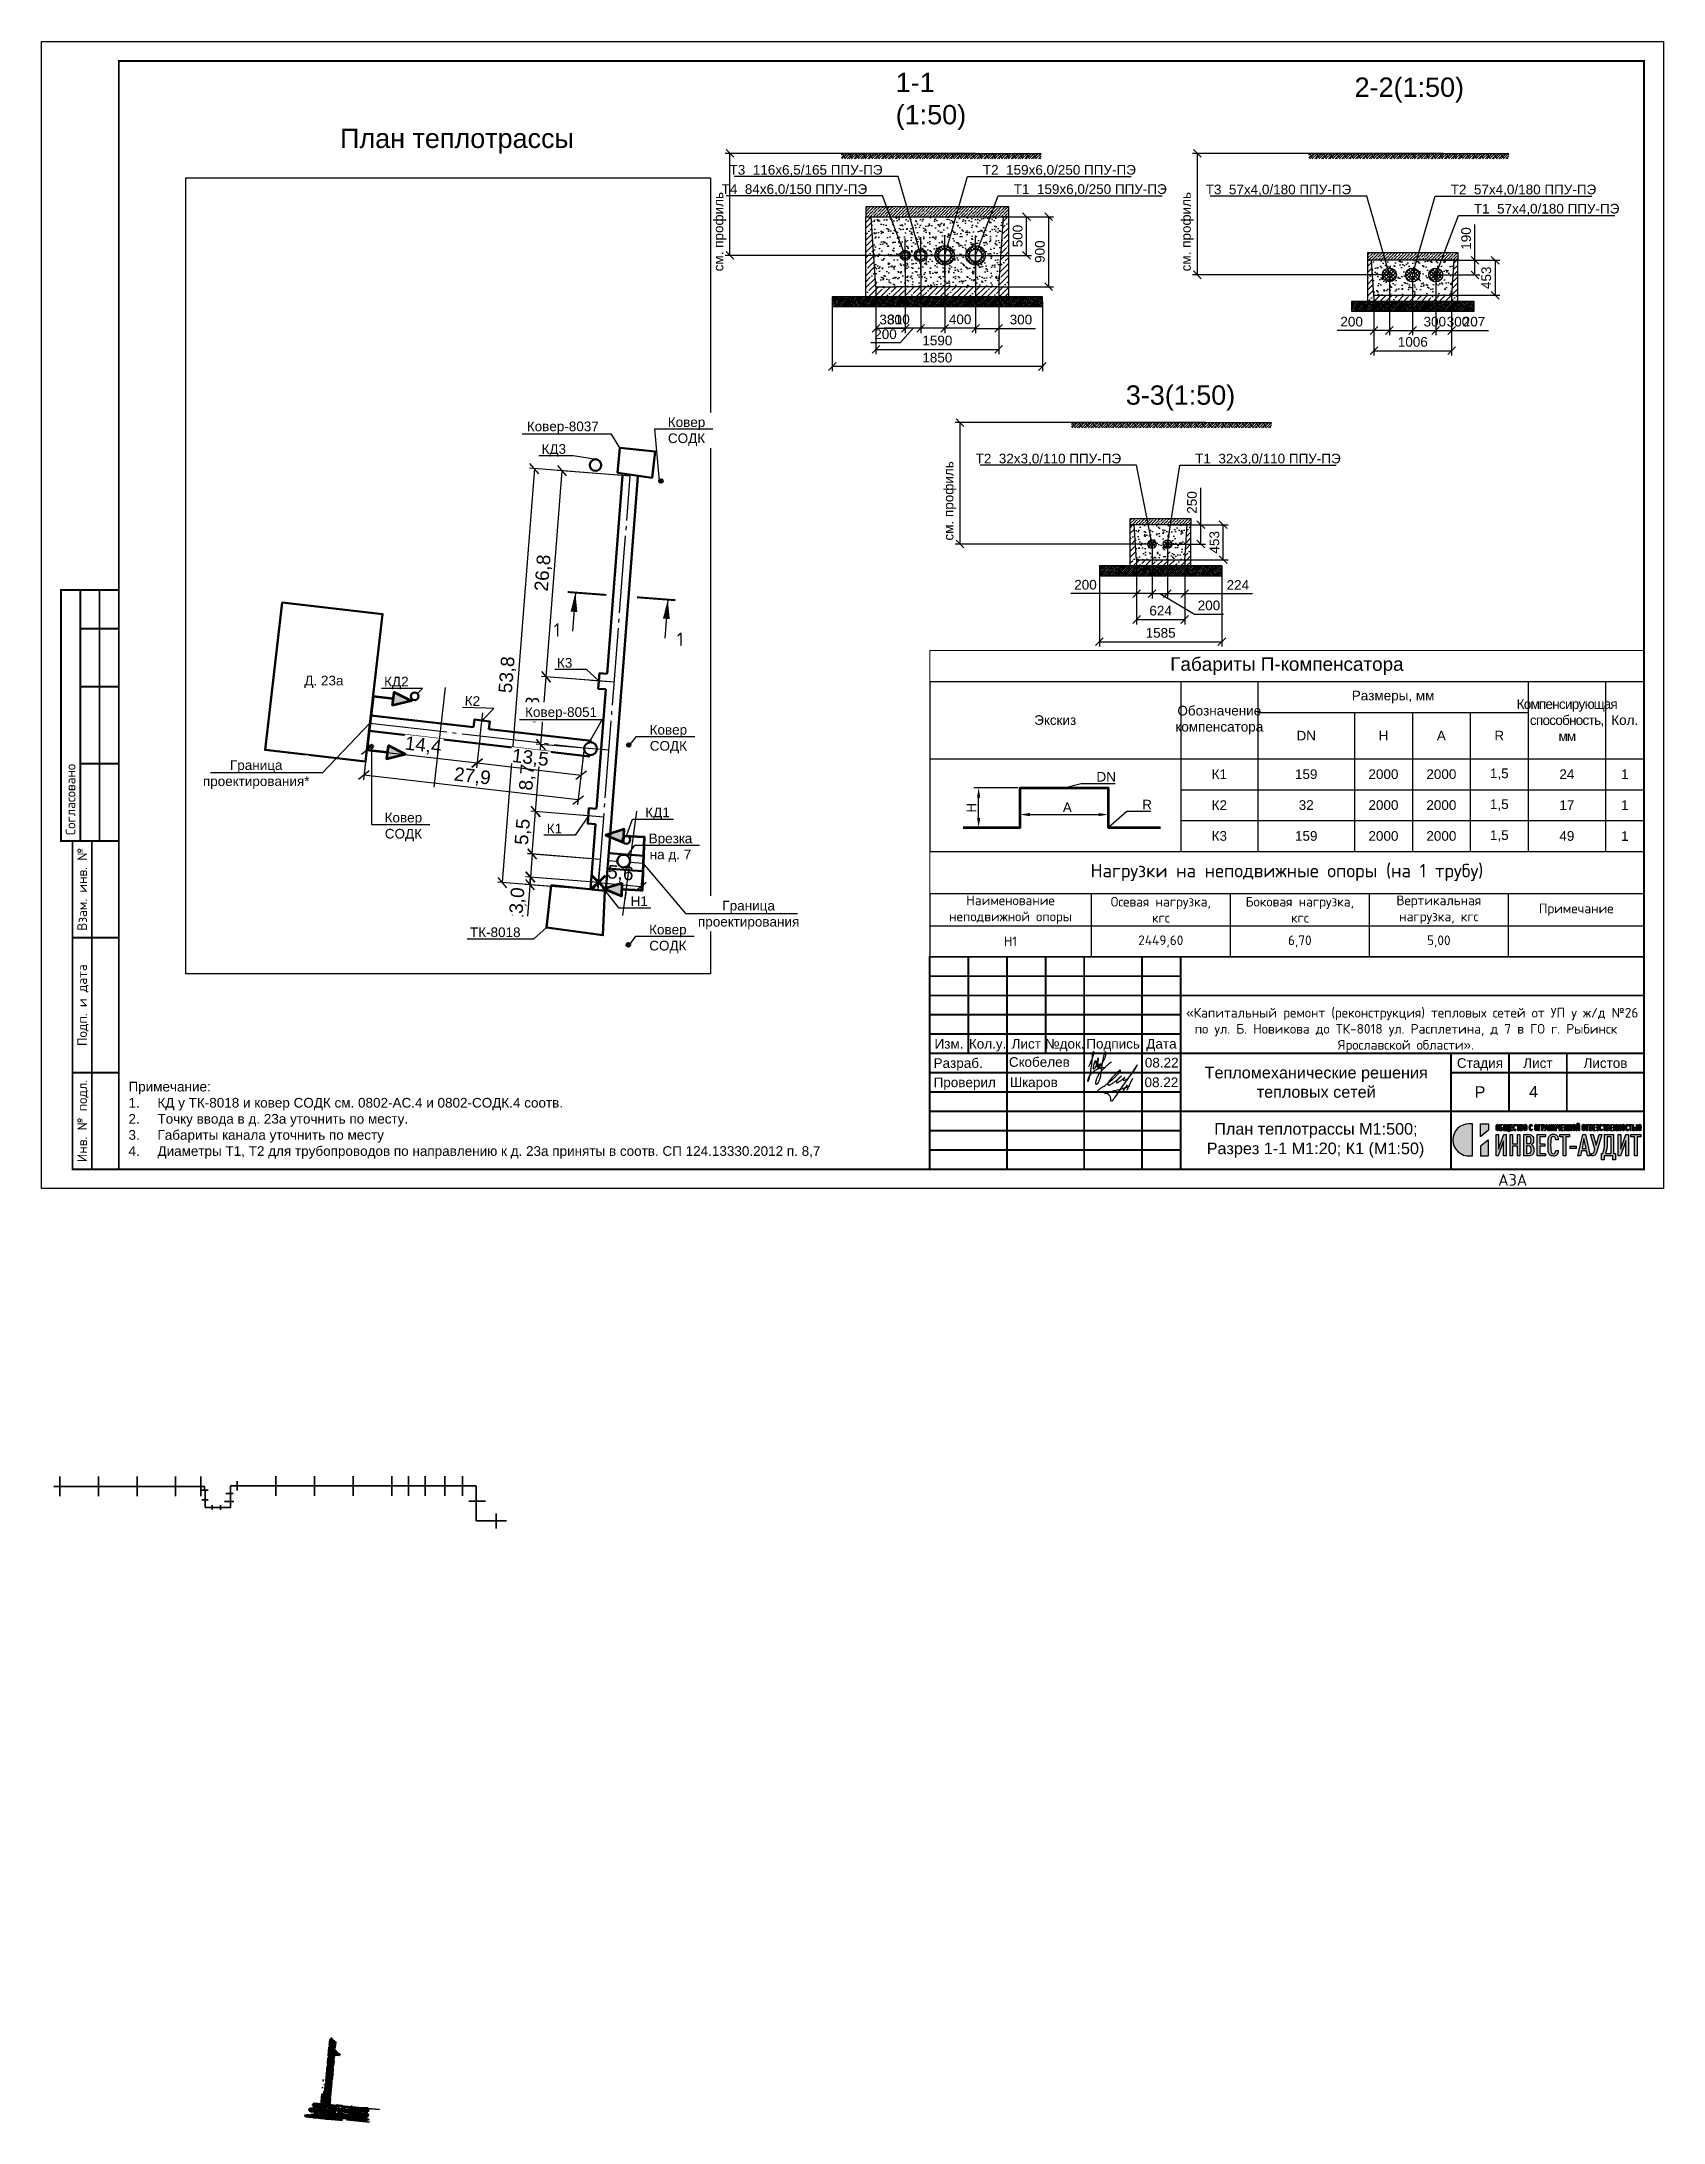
# Model space of a CAD drawing. Header units: millimetres. Extents: x 1990 to 7549, y 397 to 3825.
# Drawn here: x 3789 to 4209, y 3146 to 3685 of the extents above; entities that cross this region are included whole.
import ezdxf
from ezdxf import colors
from ezdxf.entities.mleader import LeaderData, LeaderLine
from ezdxf.enums import TextEntityAlignment as Align
from ezdxf.math import Vec2, Vec3

# ---------------------------------------------------------------- set-up
doc = ezdxf.new("R2010")
doc.units = ezdxf.units.MM
for name, pattern in [('ACAD_ISO10W100', [18.5, 12, -3, 0.5, -3]), ('CENTER2', [28.575, 19.05, -3.175, 3.175, -3.175]), ('ГОСТ 2.303 5', [24, 20, -1.5, 1, -1.5])]:
    doc.linetypes.add(name, pattern=pattern)
for name, color, linetype, lineweight in [('2 Рамка обычные', 1, 'Continuous', 60), ('M-EQPM', 50, 'Continuous', 18), ('Объекты проект.', 1, 'Continuous', 80), ('Основной', 1, 'Continuous', 60), ('размерная', 131, 'Continuous', 30), ('Размерный', 4, 'Continuous', 30)]:
    doc.layers.add(name, color=color, linetype=linetype, lineweight=lineweight)
for name, color, linetype in [('layer 1', 7, 'Continuous'), ('рамка', 7, 'Continuous'), ('Форматы', 7, 'Continuous')]:
    doc.layers.add(name, color=color, linetype=linetype)
doc.styles.add('-ISOCPEUR-', font='isocpeur.TTF')
doc.styles.add('GOST', font='gost.shx', dxfattribs={"oblique": 15})
doc.styles.add('GOST-2.304_Type-B', font='GOST Common.ttf')
doc.styles.get("Standard").update_dxf_attribs({"font": 'arial.ttf'})
doc.dimstyles.new('ISO-25', dxfattribs={"dimtxt": 2.5, "dimasz": 2.5, "dimexe": 1.25, "dimexo": 0.625, "dimtad": 1, "dimtxsty": 'Standard', "dimcen": 2.5, "dimadec": 0, "dimazin": 0, "dimtfac": 1, "dimtmove": 0, "dimatfit": 3, "dimfxl": 1, "dimarcsym": 0})
doc.dimstyles.new('М 1 к 50', dxfattribs={"dimtxt": 2.5, "dimasz": 2, "dimexe": 1.25, "dimexo": 0, "dimgap": 1, "dimtad": 1, "dimdec": 0, "dimlfac": 50, "dimzin": 0, "dimdsep": 46, "dimtxsty": 'GOST', "dimblk": 'OBLIQUE', "dimcen": 0, "dimclrd": 256, "dimclre": 256, "dimclrt": 256, "dimazin": 2, "dimtfac": 1, "dimtdec": 0, "dimtmove": 0, "dimatfit": 3, "dimldrblk": 'NONE', "dimfxl": 1.25, "dimtolj": 1, "dimtzin": 0, "dimlwd": -1, "dimlwe": -1, "dimarcsym": 2})
doc.dimstyles.new('М 1 к 500', dxfattribs={"dimtxt": 3.5, "dimasz": 2.5, "dimexe": 1.25, "dimexo": 0, "dimtad": 1, "dimdec": 1, "dimlfac": 0.5, "dimzin": 1, "dimtxsty": 'GOST', "dimblk": 'OBLIQUE', "dimcen": 2.5, "dimclrd": 256, "dimclre": 256, "dimclrt": 256, "dimazin": 2, "dimtfac": 1, "dimtdec": 1, "dimtmove": 0, "dimatfit": 3, "dimldrblk": 'NONE', "dimfxl": 1.25, "dimlwd": -1, "dimlwe": -1, "dimarcsym": 0})
picture_1 = doc.add_image_def('image1.jpg', size_in_pixel=(3947, 3948))
pattern_1 = [(45, (-3446932.6355, -1336446.2115), (-3.8166088515, 3.8166088515), []), (45, (-3446928.819, -1336446.2115), (-3.8166088515, 3.8166088515), [6.746875, -1.349375, 0, -1.349375])]

msp = doc.modelspace()

# ---------------------------------------------------------------- texts
at = {"lineweight": 25, "style": 'GOST-2.304_Type-B'}
msp.add_text('1', height=3.5, dxfattribs=at).set_placement((3953.158, 3528.667))
at = {"lineweight": 25, "insert": (3861.737, 3519.377), "char_height": 2.5, "attachment_point": 5}
msp.add_mtext_dynamic_manual_height_columns('Д. 23а', width=21.56236, gutter_width=12.5, heights=[0], dxfattribs=at)
at = {"lineweight": 50, "insert": (4078.632, 3415.685), "char_height": 2.5, "attachment_point": 5}
msp.add_mtext_dynamic_manual_height_columns('08.22', width=10, gutter_width=12.5, heights=[0], dxfattribs=at)
at = {"layer": 'Основной', "lineweight": 25, "char_height": 5, "width": 25.33818, "attachment_point": 1}
for s, insert in [('1-1 (1:50)', (4009.823, 3677.109, 1.966)), ('2-2(1:50)', (4128.664, 3675.885, 1.966)), ('3-3(1:50)', (4069.412, 3596.167, 1.966))]:
    msp.add_mtext(s, dxfattribs=dict(at, insert=insert))
at = {"layer": 'Основной'}
for s, width, insert, char_height, attachment_point in [('План теплотрассы', 127.02361, (3896.207, 3659.389), 5, 5), ('08.22', 10, (4078.632, 3415.685), 2.5, 5), ('\\pi2.5;Примечание:\\P\\pi-7.5,l10,t10;1.^IКД у ТК-8018 и ковер СОДК см. 0802-АС.4 и 0802-СОДК.4 соотв.\\P2.^IТочку ввода в д. 23а уточнить по месту.\\P3.^IГабариты канала уточнить по месту\\P4.^IДиаметры Т1, Т2 для трубопроводов по направлению к д. 23а приняты в соотв. СП 124.13330.2012 п. 8,7', 185, (3808.632, 3415.828), 2.5, 1)]:
    msp.add_mtext_dynamic_manual_height_columns(s, width=width, gutter_width=12.5, heights=[0], dxfattribs=dict(at, insert=insert, char_height=char_height, attachment_point=attachment_point))

# ---------------------------------------------------------------- blocks, each defined once
blk = doc.blocks.new('Лого')
h = blk.add_hatch(color=151)
h.set_gradient(color1=(158, 191, 227), color2=(46, 54, 92), tint=1, name='HEMISPHERICAL')
edge = h.paths.add_edge_path()
edge.add_spline(control_points=[(0.35, 0.49), (-0.19, 0.45), (-0.66, 0.87), (-0.66, 1.41), (-0.66, 1.41), (-0.66, 1.92), (-0.24, 2.34), (0.27, 2.34), (0.27, 2.34), (0.27, 2.34), (0.47, 2.34), (0.47, 2.34), (0.47, 2.34), (0.48, 2.34), (0.48, 2.33), (0.48, 2.33), (0.48, 2.33), (0.48, 2.33), (0.48, 0.51), (0.48, 0.51), (0.48, 0.51), (0.48, 0.5), (0.48, 0.49), (0.47, 0.49), (0.47, 0.49), (0.47, 0.49), (0.35, 0.49), (0.35, 0.49), (0.35, 0.49), (0.35, 0.49), (0.35, 0.49), (0.35, 0.49)], knot_values=[0, 0, 0, 0, 0.111111, 0.111111, 0.111111, 0.111121, 0.222222, 0.222222, 0.222222, 0.222232, 0.333333, 0.333333, 0.333333, 0.333344, 0.444444, 0.444444, 0.444444, 0.444455, 0.555556, 0.555556, 0.555556, 0.555566, 0.666667, 0.666667, 0.666667, 0.666677, 0.777778, 0.777778, 0.777778, 0.777788, 1, 1, 1, 1], degree=3, periodic=0)
edge = h.paths.add_edge_path()
edge.add_spline(control_points=[(0.96, 1.6), (0.96, 1.6), (1.39, 1.97), (1.39, 1.97), (1.39, 1.97), (1.39, 1.97), (1.39, 1.97), (1.39, 1.98), (1.39, 1.98), (1.39, 1.98), (1.39, 2.33), (1.39, 2.33), (1.39, 2.33), (1.39, 2.33), (1.38, 2.34), (1.38, 2.34), (1.38, 2.34), (1.38, 2.34), (0.95, 2.34), (0.95, 2.34), (0.95, 2.34), (0.94, 2.34), (0.93, 2.33), (0.93, 2.33), (0.93, 2.33), (0.93, 2.33), (0.93, 1.61), (0.93, 1.61), (0.93, 1.61), (0.93, 1.61), (0.94, 1.6), (0.94, 1.6), (0.94, 1.6), (0.95, 1.6), (0.95, 1.6), (0.96, 1.6)], knot_values=[0, 0, 0, 0, 0.1, 0.1, 0.1, 0.10001, 0.2, 0.2, 0.2, 0.20001, 0.3, 0.3, 0.3, 0.30001, 0.4, 0.4, 0.4, 0.40001, 0.5, 0.5, 0.5, 0.50001, 0.6, 0.6, 0.6, 0.60001, 0.7, 0.7, 0.7, 0.70001, 0.8, 0.8, 0.8, 0.80001, 1, 1, 1, 1], degree=3, periodic=0)
edge = h.paths.add_edge_path()
edge.add_spline(control_points=[(0.94, 1.06), (0.94, 1.06), (1.37, 1.4), (1.37, 1.4), (1.37, 1.4), (1.37, 1.4), (1.38, 1.4), (1.38, 1.4), (1.38, 1.4), (1.39, 1.4), (1.39, 1.4), (1.39, 1.39), (1.39, 1.39), (1.39, 1.39), (1.39, 0.51), (1.39, 0.51), (1.39, 0.51), (1.39, 0.5), (1.38, 0.49), (1.38, 0.49), (1.38, 0.49), (1.38, 0.49), (0.95, 0.49), (0.95, 0.49), (0.95, 0.49), (0.94, 0.49), (0.93, 0.5), (0.93, 0.51), (0.93, 0.51), (0.93, 0.51), (0.93, 1.05), (0.93, 1.05), (0.93, 1.05), (0.93, 1.05), (0.94, 1.06), (0.94, 1.06)], knot_values=[0, 0, 0, 0, 0.1, 0.1, 0.1, 0.10001, 0.2, 0.2, 0.2, 0.20001, 0.3, 0.3, 0.3, 0.30001, 0.4, 0.4, 0.4, 0.40001, 0.5, 0.5, 0.5, 0.50001, 0.6, 0.6, 0.6, 0.60001, 0.7, 0.7, 0.7, 0.70001, 0.8, 0.8, 0.8, 0.80001, 1, 1, 1, 1], degree=3, periodic=0)
at = {"true_color": 0x2e365c}
h = blk.add_hatch(color=159, dxfattribs=at)
h.dxf.hatch_style = 1
edge = h.paths.add_edge_path()
edge.add_spline(control_points=[(10.17, 1.59), (10.17, 1.59), (10.17, 1.73), (10.17, 1.73), (10.17, 1.73), (10.17, 1.73), (9.6, 1.73), (9.6, 1.73), (9.6, 1.73), (9.6, 1.73), (9.6, 1.59), (9.6, 1.59), (9.6, 1.59), (9.6, 1.59), (9.81, 1.59), (9.81, 1.59), (9.81, 1.59), (9.81, 1.59), (9.81, 0.49), (9.81, 0.49), (9.81, 0.49), (9.81, 0.49), (9.96, 0.49), (9.96, 0.49), (9.96, 0.49), (9.96, 0.49), (9.96, 1.59), (9.96, 1.59), (9.96, 1.59), (9.96, 1.59), (10.17, 1.59), (10.17, 1.59)], knot_values=[0, 0, 0, 0, 0.111111, 0.111111, 0.111111, 0.111121, 0.222222, 0.222222, 0.222222, 0.222232, 0.333333, 0.333333, 0.333333, 0.333344, 0.444444, 0.444444, 0.444444, 0.444455, 0.555556, 0.555556, 0.555556, 0.555566, 0.666667, 0.666667, 0.666667, 0.666677, 0.777778, 0.777778, 0.777778, 0.777788, 1, 1, 1, 1], degree=3, periodic=0)
edge = h.paths.add_edge_path()
edge.add_spline(control_points=[(9.46, 0.49), (9.46, 0.49), (9.46, 1.73), (9.46, 1.73), (9.46, 1.73), (9.46, 1.73), (9.32, 1.73), (9.32, 1.73), (9.32, 1.73), (9.32, 1.73), (9.02, 0.87), (9.02, 0.87), (9.02, 0.87), (9.02, 0.87), (9.02, 1.73), (9.02, 1.73), (9.02, 1.73), (9.02, 1.73), (8.87, 1.73), (8.87, 1.73), (8.87, 1.73), (8.87, 1.73), (8.87, 0.49), (8.87, 0.49), (8.87, 0.49), (8.87, 0.49), (9.01, 0.49), (9.01, 0.49), (9.01, 0.49), (9.01, 0.49), (9.31, 1.35), (9.31, 1.35), (9.31, 1.35), (9.31, 1.35), (9.31, 0.49), (9.31, 0.49), (9.31, 0.49), (9.31, 0.49), (9.46, 0.49), (9.46, 0.49)], knot_values=[0, 0, 0, 0, 0.090909, 0.090909, 0.090909, 0.090919, 0.181818, 0.181818, 0.181818, 0.181828, 0.272727, 0.272727, 0.272727, 0.272738, 0.363636, 0.363636, 0.363636, 0.363647, 0.454545, 0.454545, 0.454545, 0.454556, 0.545455, 0.545455, 0.545455, 0.545465, 0.636364, 0.636364, 0.636364, 0.636374, 0.727273, 0.727273, 0.727273, 0.727283, 0.818182, 0.818182, 0.818182, 0.818192, 1, 1, 1, 1], degree=3, periodic=0)
edge = h.paths.add_edge_path(flags=16)
edge.add_spline(control_points=[(8.46, 0.63), (8.46, 0.63), (8.15, 0.63), (8.15, 0.63), (8.15, 0.63), (8.21, 0.79), (8.24, 0.97), (8.24, 1.2), (8.24, 1.2), (8.24, 1.2), (8.24, 1.59), (8.24, 1.59), (8.24, 1.59), (8.24, 1.59), (8.46, 1.59), (8.46, 1.59), (8.46, 1.59), (8.46, 1.59), (8.46, 0.63), (8.46, 0.63)], knot_values=[0, 0, 0, 0, 0.166667, 0.166667, 0.166667, 0.166677, 0.333333, 0.333333, 0.333333, 0.333344, 0.5, 0.5, 0.5, 0.50001, 0.666667, 0.666667, 0.666667, 0.666677, 1, 1, 1, 1], degree=3, periodic=0)
edge = h.paths.add_edge_path()
edge.add_spline(control_points=[(8.71, 0.27), (8.71, 0.27), (8.71, 0.63), (8.71, 0.63), (8.71, 0.63), (8.71, 0.63), (8.61, 0.63), (8.61, 0.63), (8.61, 0.63), (8.61, 0.63), (8.61, 1.73), (8.61, 1.73), (8.61, 1.73), (8.61, 1.73), (8.09, 1.73), (8.09, 1.73), (8.09, 1.73), (8.09, 1.73), (8.09, 1.23), (8.09, 1.23), (8.09, 1.23), (8.09, 0.99), (8.06, 0.79), (7.99, 0.63), (7.99, 0.63), (7.99, 0.63), (7.92, 0.63), (7.92, 0.63), (7.92, 0.63), (7.92, 0.63), (7.92, 0.27), (7.92, 0.27), (7.92, 0.27), (7.92, 0.27), (8.06, 0.27), (8.06, 0.27), (8.06, 0.27), (8.06, 0.27), (8.06, 0.49), (8.06, 0.49), (8.06, 0.49), (8.06, 0.49), (8.57, 0.49), (8.57, 0.49), (8.57, 0.49), (8.57, 0.49), (8.57, 0.27), (8.57, 0.27), (8.57, 0.27), (8.57, 0.27), (8.71, 0.27), (8.71, 0.27)], knot_values=[0, 0, 0, 0, 0.071429, 0.071429, 0.071429, 0.071439, 0.142857, 0.142857, 0.142857, 0.142867, 0.214286, 0.214286, 0.214286, 0.214296, 0.285714, 0.285714, 0.285714, 0.285725, 0.357143, 0.357143, 0.357143, 0.357153, 0.428571, 0.428571, 0.428571, 0.428582, 0.5, 0.5, 0.5, 0.50001, 0.571429, 0.571429, 0.571429, 0.571439, 0.642857, 0.642857, 0.642857, 0.642867, 0.714286, 0.714286, 0.714286, 0.714296, 0.785714, 0.785714, 0.785714, 0.785725, 0.857143, 0.857143, 0.857143, 0.857153, 1, 1, 1, 1], degree=3, periodic=0)
edge = h.paths.add_edge_path()
edge.add_spline(control_points=[(7.94, 1.73), (7.94, 1.73), (7.77, 1.73), (7.77, 1.73), (7.77, 1.73), (7.77, 1.73), (7.61, 1.1), (7.61, 1.1), (7.61, 1.1), (7.61, 1.1), (7.43, 1.73), (7.43, 1.73), (7.43, 1.73), (7.43, 1.73), (7.27, 1.73), (7.27, 1.73), (7.27, 1.73), (7.27, 1.73), (7.53, 0.89), (7.53, 0.89), (7.53, 0.89), (7.53, 0.89), (7.49, 0.75), (7.49, 0.75), (7.49, 0.75), (7.46, 0.65), (7.43, 0.63), (7.33, 0.63), (7.33, 0.63), (7.33, 0.63), (7.33, 0.49), (7.33, 0.49), (7.33, 0.49), (7.5, 0.49), (7.57, 0.52), (7.62, 0.69), (7.62, 0.69), (7.62, 0.69), (7.94, 1.73), (7.94, 1.73)], knot_values=[0, 0, 0, 0, 0.090909, 0.090909, 0.090909, 0.090919, 0.181818, 0.181818, 0.181818, 0.181828, 0.272727, 0.272727, 0.272727, 0.272738, 0.363636, 0.363636, 0.363636, 0.363647, 0.454545, 0.454545, 0.454545, 0.454556, 0.545455, 0.545455, 0.545455, 0.545465, 0.636364, 0.636364, 0.636364, 0.636374, 0.727273, 0.727273, 0.727273, 0.727283, 0.818182, 0.818182, 0.818182, 0.818192, 1, 1, 1, 1], degree=3, periodic=0)
edge = h.paths.add_edge_path(flags=16)
edge.add_spline(control_points=[(7.02, 0.92), (7.02, 0.92), (6.79, 0.92), (6.79, 0.92), (6.79, 0.92), (6.79, 0.92), (6.9, 1.49), (6.9, 1.49), (6.9, 1.49), (6.9, 1.49), (7.02, 0.92), (7.02, 0.92)], knot_values=[0, 0, 0, 0, 0.25, 0.25, 0.25, 0.25001, 0.5, 0.5, 0.5, 0.50001, 1, 1, 1, 1], degree=3, periodic=0)
edge = h.paths.add_edge_path()
edge.add_spline(control_points=[(7.26, 0.49), (7.26, 0.49), (6.98, 1.73), (6.98, 1.73), (6.98, 1.73), (6.98, 1.73), (6.83, 1.73), (6.83, 1.73), (6.83, 1.73), (6.83, 1.73), (6.55, 0.49), (6.55, 0.49), (6.55, 0.49), (6.55, 0.49), (6.7, 0.49), (6.7, 0.49), (6.7, 0.49), (6.7, 0.49), (6.76, 0.78), (6.76, 0.78), (6.76, 0.78), (6.76, 0.78), (7.05, 0.78), (7.05, 0.78), (7.05, 0.78), (7.05, 0.78), (7.11, 0.49), (7.11, 0.49), (7.11, 0.49), (7.11, 0.49), (7.26, 0.49), (7.26, 0.49)], knot_values=[0, 0, 0, 0, 0.111111, 0.111111, 0.111111, 0.111121, 0.222222, 0.222222, 0.222222, 0.222232, 0.333333, 0.333333, 0.333333, 0.333344, 0.444444, 0.444444, 0.444444, 0.444455, 0.555556, 0.555556, 0.555556, 0.555566, 0.666667, 0.666667, 0.666667, 0.666677, 0.777778, 0.777778, 0.777778, 0.777788, 1, 1, 1, 1], degree=3, periodic=0)
edge = h.paths.add_edge_path()
edge.add_spline(control_points=[(6.45, 0.91), (6.45, 0.91), (6.45, 1.05), (6.45, 1.05), (6.45, 1.05), (6.45, 1.05), (6.11, 1.05), (6.11, 1.05), (6.11, 1.05), (6.11, 1.05), (6.11, 0.91), (6.11, 0.91), (6.11, 0.91), (6.11, 0.91), (6.45, 0.91), (6.45, 0.91)], knot_values=[0, 0, 0, 0, 0.2, 0.2, 0.2, 0.20001, 0.4, 0.4, 0.4, 0.40001, 0.6, 0.6, 0.6, 0.60001, 1, 1, 1, 1], degree=3, periodic=0)
edge = h.paths.add_edge_path()
edge.add_spline(control_points=[(6.07, 1.59), (6.07, 1.59), (6.07, 1.73), (6.07, 1.73), (6.07, 1.73), (6.07, 1.73), (5.51, 1.73), (5.51, 1.73), (5.51, 1.73), (5.51, 1.73), (5.51, 1.59), (5.51, 1.59), (5.51, 1.59), (5.51, 1.59), (5.71, 1.59), (5.71, 1.59), (5.71, 1.59), (5.71, 1.59), (5.71, 0.49), (5.71, 0.49), (5.71, 0.49), (5.71, 0.49), (5.86, 0.49), (5.86, 0.49), (5.86, 0.49), (5.86, 0.49), (5.86, 1.59), (5.86, 1.59), (5.86, 1.59), (5.86, 1.59), (6.07, 1.59), (6.07, 1.59)], knot_values=[0, 0, 0, 0, 0.111111, 0.111111, 0.111111, 0.111121, 0.222222, 0.222222, 0.222222, 0.222232, 0.333333, 0.333333, 0.333333, 0.333344, 0.444444, 0.444444, 0.444444, 0.444455, 0.555556, 0.555556, 0.555556, 0.555566, 0.666667, 0.666667, 0.666667, 0.666677, 0.777778, 0.777778, 0.777778, 0.777788, 1, 1, 1, 1], degree=3, periodic=0)
edge = h.paths.add_edge_path()
edge.add_spline(control_points=[(5.42, 0.8), (5.42, 0.8), (5.27, 0.8), (5.27, 0.8), (5.27, 0.8), (5.27, 0.74), (5.26, 0.69), (5.23, 0.65), (5.23, 0.65), (5.21, 0.63), (5.18, 0.61), (5.14, 0.61), (5.14, 0.61), (5.09, 0.61), (5.05, 0.63), (5.03, 0.66), (5.03, 0.66), (4.99, 0.72), (4.98, 0.82), (4.98, 1.11), (4.98, 1.11), (4.98, 1.4), (4.99, 1.5), (5.03, 1.56), (5.03, 1.56), (5.05, 1.59), (5.09, 1.61), (5.14, 1.61), (5.14, 1.61), (5.18, 1.61), (5.21, 1.59), (5.23, 1.56), (5.23, 1.56), (5.26, 1.53), (5.27, 1.48), (5.27, 1.42), (5.27, 1.42), (5.27, 1.42), (5.42, 1.42), (5.42, 1.42), (5.42, 1.42), (5.42, 1.52), (5.39, 1.61), (5.33, 1.67), (5.33, 1.67), (5.28, 1.72), (5.22, 1.74), (5.14, 1.74), (5.14, 1.74), (5.04, 1.74), (4.97, 1.7), (4.92, 1.65), (4.92, 1.65), (4.84, 1.56), (4.83, 1.45), (4.83, 1.11), (4.83, 1.11), (4.83, 0.77), (4.84, 0.66), (4.92, 0.57), (4.92, 0.57), (4.97, 0.51), (5.04, 0.48), (5.14, 0.48), (5.14, 0.48), (5.22, 0.48), (5.28, 0.5), (5.33, 0.55), (5.33, 0.55), (5.39, 0.6), (5.42, 0.69), (5.42, 0.8)], knot_values=[0, 0, 0, 0, 0.052632, 0.052632, 0.052632, 0.052642, 0.105263, 0.105263, 0.105263, 0.105273, 0.157895, 0.157895, 0.157895, 0.157905, 0.210526, 0.210526, 0.210526, 0.210537, 0.263158, 0.263158, 0.263158, 0.263168, 0.315789, 0.315789, 0.315789, 0.3158, 0.368421, 0.368421, 0.368421, 0.368431, 0.421053, 0.421053, 0.421053, 0.421063, 0.473684, 0.473684, 0.473684, 0.473694, 0.526316, 0.526316, 0.526316, 0.526326, 0.578947, 0.578947, 0.578947, 0.578958, 0.631579, 0.631579, 0.631579, 0.631589, 0.684211, 0.684211, 0.684211, 0.684221, 0.736842, 0.736842, 0.736842, 0.736852, 0.789474, 0.789474, 0.789474, 0.789484, 0.842105, 0.842105, 0.842105, 0.842116, 0.894737, 0.894737, 0.894737, 0.894747, 1, 1, 1, 1], degree=3, periodic=0)
edge = h.paths.add_edge_path()
edge.add_spline(control_points=[(4.68, 0.49), (4.68, 0.49), (4.68, 0.63), (4.68, 0.63), (4.68, 0.63), (4.68, 0.63), (4.35, 0.63), (4.35, 0.63), (4.35, 0.63), (4.35, 0.63), (4.35, 1.05), (4.35, 1.05), (4.35, 1.05), (4.35, 1.05), (4.64, 1.05), (4.64, 1.05), (4.64, 1.05), (4.64, 1.05), (4.64, 1.18), (4.64, 1.18), (4.64, 1.18), (4.64, 1.18), (4.35, 1.18), (4.35, 1.18), (4.35, 1.18), (4.35, 1.18), (4.35, 1.59), (4.35, 1.59), (4.35, 1.59), (4.35, 1.59), (4.68, 1.59), (4.68, 1.59), (4.68, 1.59), (4.68, 1.59), (4.68, 1.73), (4.68, 1.73), (4.68, 1.73), (4.68, 1.73), (4.2, 1.73), (4.2, 1.73), (4.2, 1.73), (4.2, 1.73), (4.2, 0.49), (4.2, 0.49), (4.2, 0.49), (4.2, 0.49), (4.68, 0.49), (4.68, 0.49)], knot_values=[0, 0, 0, 0, 0.076923, 0.076923, 0.076923, 0.076933, 0.153846, 0.153846, 0.153846, 0.153856, 0.230769, 0.230769, 0.230769, 0.230779, 0.307692, 0.307692, 0.307692, 0.307703, 0.384615, 0.384615, 0.384615, 0.384626, 0.461538, 0.461538, 0.461538, 0.461549, 0.538462, 0.538462, 0.538462, 0.538472, 0.615385, 0.615385, 0.615385, 0.615395, 0.692308, 0.692308, 0.692308, 0.692318, 0.769231, 0.769231, 0.769231, 0.769241, 0.846154, 0.846154, 0.846154, 0.846164, 1, 1, 1, 1], degree=3, periodic=0)
edge = h.paths.add_edge_path(flags=16)
edge.add_spline(control_points=[(3.85, 1.4), (3.85, 1.26), (3.8, 1.2), (3.69, 1.2), (3.69, 1.2), (3.69, 1.2), (3.58, 1.2), (3.58, 1.2), (3.58, 1.2), (3.58, 1.2), (3.58, 1.59), (3.58, 1.59), (3.58, 1.59), (3.58, 1.59), (3.69, 1.59), (3.69, 1.59), (3.69, 1.59), (3.8, 1.59), (3.85, 1.54), (3.85, 1.4)], knot_values=[0, 0, 0, 0, 0.166667, 0.166667, 0.166667, 0.166677, 0.333333, 0.333333, 0.333333, 0.333344, 0.5, 0.5, 0.5, 0.50001, 0.666667, 0.666667, 0.666667, 0.666677, 1, 1, 1, 1], degree=3, periodic=0)
edge = h.paths.add_edge_path(flags=16)
edge.add_spline(control_points=[(3.86, 0.85), (3.86, 0.68), (3.8, 0.63), (3.69, 0.63), (3.69, 0.63), (3.69, 0.63), (3.58, 0.63), (3.58, 0.63), (3.58, 0.63), (3.58, 0.63), (3.58, 1.07), (3.58, 1.07), (3.58, 1.07), (3.58, 1.07), (3.69, 1.07), (3.69, 1.07), (3.69, 1.07), (3.8, 1.07), (3.86, 1.01), (3.86, 0.85)], knot_values=[0, 0, 0, 0, 0.166667, 0.166667, 0.166667, 0.166677, 0.333333, 0.333333, 0.333333, 0.333344, 0.5, 0.5, 0.5, 0.50001, 0.666667, 0.666667, 0.666667, 0.666677, 1, 1, 1, 1], degree=3, periodic=0)
edge = h.paths.add_edge_path()
edge.add_spline(control_points=[(4.01, 0.84), (4.01, 0.94), (4, 1.03), (3.93, 1.09), (3.93, 1.09), (3.91, 1.11), (3.88, 1.13), (3.85, 1.14), (3.85, 1.14), (3.88, 1.15), (3.9, 1.16), (3.92, 1.18), (3.92, 1.18), (3.99, 1.24), (4, 1.31), (4, 1.4), (4, 1.4), (4, 1.54), (3.98, 1.6), (3.92, 1.65), (3.92, 1.65), (3.87, 1.7), (3.81, 1.73), (3.7, 1.73), (3.7, 1.73), (3.7, 1.73), (3.43, 1.73), (3.43, 1.73), (3.43, 1.73), (3.43, 1.73), (3.43, 0.49), (3.43, 0.49), (3.43, 0.49), (3.43, 0.49), (3.7, 0.49), (3.7, 0.49), (3.7, 0.49), (3.81, 0.49), (3.88, 0.51), (3.93, 0.57), (3.93, 0.57), (3.98, 0.62), (4.01, 0.69), (4.01, 0.84)], knot_values=[0, 0, 0, 0, 0.083333, 0.083333, 0.083333, 0.083344, 0.166667, 0.166667, 0.166667, 0.166677, 0.25, 0.25, 0.25, 0.25001, 0.333333, 0.333333, 0.333333, 0.333344, 0.416667, 0.416667, 0.416667, 0.416677, 0.5, 0.5, 0.5, 0.50001, 0.583333, 0.583333, 0.583333, 0.583344, 0.666667, 0.666667, 0.666667, 0.666677, 0.75, 0.75, 0.75, 0.75001, 0.833333, 0.833333, 0.833333, 0.833344, 1, 1, 1, 1], degree=3, periodic=0)
edge = h.paths.add_edge_path()
edge.add_spline(control_points=[(3.21, 0.49), (3.21, 0.49), (3.21, 1.73), (3.21, 1.73), (3.21, 1.73), (3.21, 1.73), (3.06, 1.73), (3.06, 1.73), (3.06, 1.73), (3.06, 1.73), (3.06, 1.19), (3.06, 1.19), (3.06, 1.19), (3.06, 1.19), (2.79, 1.19), (2.79, 1.19), (2.79, 1.19), (2.79, 1.19), (2.79, 1.73), (2.79, 1.73), (2.79, 1.73), (2.79, 1.73), (2.64, 1.73), (2.64, 1.73), (2.64, 1.73), (2.64, 1.73), (2.64, 0.49), (2.64, 0.49), (2.64, 0.49), (2.64, 0.49), (2.79, 0.49), (2.79, 0.49), (2.79, 0.49), (2.79, 0.49), (2.79, 1.05), (2.79, 1.05), (2.79, 1.05), (2.79, 1.05), (3.06, 1.05), (3.06, 1.05), (3.06, 1.05), (3.06, 1.05), (3.06, 0.49), (3.06, 0.49), (3.06, 0.49), (3.06, 0.49), (3.21, 0.49), (3.21, 0.49)], knot_values=[0, 0, 0, 0, 0.076923, 0.076923, 0.076923, 0.076933, 0.153846, 0.153846, 0.153846, 0.153856, 0.230769, 0.230769, 0.230769, 0.230779, 0.307692, 0.307692, 0.307692, 0.307703, 0.384615, 0.384615, 0.384615, 0.384626, 0.461538, 0.461538, 0.461538, 0.461549, 0.538462, 0.538462, 0.538462, 0.538472, 0.615385, 0.615385, 0.615385, 0.615395, 0.692308, 0.692308, 0.692308, 0.692318, 0.769231, 0.769231, 0.769231, 0.769241, 0.846154, 0.846154, 0.846154, 0.846164, 1, 1, 1, 1], degree=3, periodic=0)
edge = h.paths.add_edge_path()
edge.add_spline(control_points=[(2.42, 0.49), (2.42, 0.49), (2.42, 1.73), (2.42, 1.73), (2.42, 1.73), (2.42, 1.73), (2.28, 1.73), (2.28, 1.73), (2.28, 1.73), (2.28, 1.73), (1.98, 0.87), (1.98, 0.87), (1.98, 0.87), (1.98, 0.87), (1.98, 1.73), (1.98, 1.73), (1.98, 1.73), (1.98, 1.73), (1.83, 1.73), (1.83, 1.73), (1.83, 1.73), (1.83, 1.73), (1.83, 0.49), (1.83, 0.49), (1.83, 0.49), (1.83, 0.49), (1.96, 0.49), (1.96, 0.49), (1.96, 0.49), (1.96, 0.49), (2.27, 1.35), (2.27, 1.35), (2.27, 1.35), (2.27, 1.35), (2.27, 0.49), (2.27, 0.49), (2.27, 0.49), (2.27, 0.49), (2.42, 0.49), (2.42, 0.49)], knot_values=[0, 0, 0, 0, 0.090909, 0.090909, 0.090909, 0.090919, 0.181818, 0.181818, 0.181818, 0.181828, 0.272727, 0.272727, 0.272727, 0.272738, 0.363636, 0.363636, 0.363636, 0.363647, 0.454545, 0.454545, 0.454545, 0.454556, 0.545455, 0.545455, 0.545455, 0.545465, 0.636364, 0.636364, 0.636364, 0.636374, 0.727273, 0.727273, 0.727273, 0.727283, 0.818182, 0.818182, 0.818182, 0.818192, 1, 1, 1, 1], degree=3, periodic=0)
edge = h.paths.add_edge_path(flags=16)
edge.add_spline(control_points=[(10.15, 2.12), (10.15, 2.03), (10.15, 2.01), (10.13, 1.99), (10.13, 1.99), (10.13, 1.98), (10.12, 1.97), (10.11, 1.97), (10.11, 1.97), (10.09, 1.97), (10.08, 1.98), (10.08, 1.99), (10.08, 1.99), (10.06, 2.01), (10.06, 2.03), (10.06, 2.12), (10.06, 2.12), (10.06, 2.21), (10.06, 2.24), (10.08, 2.25), (10.08, 2.25), (10.08, 2.26), (10.09, 2.27), (10.11, 2.27), (10.11, 2.27), (10.12, 2.27), (10.13, 2.26), (10.13, 2.25), (10.13, 2.25), (10.15, 2.24), (10.15, 2.21), (10.15, 2.12)], knot_values=[0, 0, 0, 0, 0.111111, 0.111111, 0.111111, 0.111121, 0.222222, 0.222222, 0.222222, 0.222232, 0.333333, 0.333333, 0.333333, 0.333344, 0.444444, 0.444444, 0.444444, 0.444455, 0.555556, 0.555556, 0.555556, 0.555566, 0.666667, 0.666667, 0.666667, 0.666677, 0.777778, 0.777778, 0.777778, 0.777788, 1, 1, 1, 1], degree=3, periodic=0)
edge = h.paths.add_edge_path()
edge.add_spline(control_points=[(9.97, 1.94), (9.97, 1.94), (9.97, 2.1), (9.97, 2.1), (9.97, 2.1), (9.97, 2.1), (10.02, 2.1), (10.02, 2.1), (10.02, 2.1), (10.02, 2.02), (10.02, 1.99), (10.04, 1.96), (10.04, 1.96), (10.06, 1.95), (10.08, 1.94), (10.11, 1.94), (10.11, 1.94), (10.13, 1.94), (10.15, 1.95), (10.17, 1.96), (10.17, 1.96), (10.19, 1.99), (10.19, 2.02), (10.19, 2.12), (10.19, 2.12), (10.19, 2.22), (10.19, 2.25), (10.17, 2.28), (10.17, 2.28), (10.15, 2.29), (10.13, 2.31), (10.11, 2.31), (10.11, 2.31), (10.08, 2.31), (10.06, 2.29), (10.04, 2.28), (10.04, 2.28), (10.02, 2.25), (10.02, 2.23), (10.02, 2.14), (10.02, 2.14), (10.02, 2.14), (9.97, 2.14), (9.97, 2.14), (9.97, 2.14), (9.97, 2.14), (9.97, 2.3), (9.97, 2.3), (9.97, 2.3), (9.97, 2.3), (9.93, 2.3), (9.93, 2.3), (9.93, 2.3), (9.93, 2.3), (9.93, 1.94), (9.93, 1.94), (9.93, 1.94), (9.93, 1.94), (9.97, 1.94), (9.97, 1.94)], knot_values=[0, 0, 0, 0, 0.0625, 0.0625, 0.0625, 0.06251, 0.125, 0.125, 0.125, 0.12501, 0.1875, 0.1875, 0.1875, 0.18751, 0.25, 0.25, 0.25, 0.25001, 0.3125, 0.3125, 0.3125, 0.31251, 0.375, 0.375, 0.375, 0.37501, 0.4375, 0.4375, 0.4375, 0.43751, 0.5, 0.5, 0.5, 0.50001, 0.5625, 0.5625, 0.5625, 0.56251, 0.625, 0.625, 0.625, 0.62501, 0.6875, 0.6875, 0.6875, 0.68751, 0.75, 0.75, 0.75, 0.75001, 0.8125, 0.8125, 0.8125, 0.81251, 0.875, 0.875, 0.875, 0.87501, 1, 1, 1, 1], degree=3, periodic=0)
edge = h.paths.add_edge_path(flags=16)
edge.add_spline(control_points=[(9.83, 2.05), (9.83, 2), (9.82, 1.98), (9.79, 1.98), (9.79, 1.98), (9.79, 1.98), (9.75, 1.98), (9.75, 1.98), (9.75, 1.98), (9.75, 1.98), (9.75, 2.11), (9.75, 2.11), (9.75, 2.11), (9.75, 2.11), (9.79, 2.11), (9.79, 2.11), (9.79, 2.11), (9.82, 2.11), (9.83, 2.09), (9.83, 2.05)], knot_values=[0, 0, 0, 0, 0.166667, 0.166667, 0.166667, 0.166677, 0.333333, 0.333333, 0.333333, 0.333344, 0.5, 0.5, 0.5, 0.50001, 0.666667, 0.666667, 0.666667, 0.666677, 1, 1, 1, 1], degree=3, periodic=0)
edge = h.paths.add_edge_path()
edge.add_spline(control_points=[(9.88, 2.05), (9.88, 2.13), (9.85, 2.15), (9.79, 2.15), (9.79, 2.15), (9.79, 2.15), (9.75, 2.15), (9.75, 2.15), (9.75, 2.15), (9.75, 2.15), (9.75, 2.3), (9.75, 2.3), (9.75, 2.3), (9.75, 2.3), (9.71, 2.3), (9.71, 2.3), (9.71, 2.3), (9.71, 2.3), (9.71, 1.94), (9.71, 1.94), (9.71, 1.94), (9.71, 1.94), (9.79, 1.94), (9.79, 1.94), (9.79, 1.94), (9.85, 1.94), (9.88, 1.97), (9.88, 2.05)], knot_values=[0, 0, 0, 0, 0.125, 0.125, 0.125, 0.12501, 0.25, 0.25, 0.25, 0.25001, 0.375, 0.375, 0.375, 0.37501, 0.5, 0.5, 0.5, 0.50001, 0.625, 0.625, 0.625, 0.62501, 0.75, 0.75, 0.75, 0.75001, 1, 1, 1, 1], degree=3, periodic=0)
edge = h.paths.add_edge_path()
edge.add_spline(control_points=[(9.67, 2.26), (9.67, 2.26), (9.67, 2.3), (9.67, 2.3), (9.67, 2.3), (9.67, 2.3), (9.5, 2.3), (9.5, 2.3), (9.5, 2.3), (9.5, 2.3), (9.5, 2.26), (9.5, 2.26), (9.5, 2.26), (9.5, 2.26), (9.56, 2.26), (9.56, 2.26), (9.56, 2.26), (9.56, 2.26), (9.56, 1.94), (9.56, 1.94), (9.56, 1.94), (9.56, 1.94), (9.61, 1.94), (9.61, 1.94), (9.61, 1.94), (9.61, 1.94), (9.61, 2.26), (9.61, 2.26), (9.61, 2.26), (9.61, 2.26), (9.67, 2.26), (9.67, 2.26)], knot_values=[0, 0, 0, 0, 0.111111, 0.111111, 0.111111, 0.111121, 0.222222, 0.222222, 0.222222, 0.222232, 0.333333, 0.333333, 0.333333, 0.333344, 0.444444, 0.444444, 0.444444, 0.444455, 0.555556, 0.555556, 0.555556, 0.555566, 0.666667, 0.666667, 0.666667, 0.666677, 0.777778, 0.777778, 0.777778, 0.777788, 1, 1, 1, 1], degree=3, periodic=0)
edge = h.paths.add_edge_path()
edge.add_spline(control_points=[(9.48, 2.03), (9.48, 2.03), (9.43, 2.03), (9.43, 2.03), (9.43, 2.03), (9.43, 2.01), (9.43, 2), (9.42, 1.99), (9.42, 1.99), (9.42, 1.98), (9.41, 1.97), (9.39, 1.97), (9.39, 1.97), (9.38, 1.97), (9.37, 1.98), (9.36, 1.99), (9.36, 1.99), (9.35, 2.01), (9.35, 2.03), (9.35, 2.12), (9.35, 2.12), (9.35, 2.21), (9.35, 2.24), (9.36, 2.25), (9.36, 2.25), (9.37, 2.26), (9.38, 2.27), (9.39, 2.27), (9.39, 2.27), (9.41, 2.27), (9.42, 2.26), (9.42, 2.25), (9.42, 2.25), (9.43, 2.24), (9.43, 2.23), (9.43, 2.21), (9.43, 2.21), (9.43, 2.21), (9.48, 2.21), (9.48, 2.21), (9.48, 2.21), (9.48, 2.24), (9.47, 2.27), (9.45, 2.28), (9.45, 2.28), (9.44, 2.3), (9.42, 2.31), (9.39, 2.31), (9.39, 2.31), (9.36, 2.31), (9.34, 2.29), (9.33, 2.28), (9.33, 2.28), (9.31, 2.25), (9.3, 2.22), (9.3, 2.12), (9.3, 2.12), (9.3, 2.02), (9.31, 1.99), (9.33, 1.96), (9.33, 1.96), (9.34, 1.95), (9.36, 1.94), (9.39, 1.94), (9.39, 1.94), (9.42, 1.94), (9.43, 1.94), (9.45, 1.96), (9.45, 1.96), (9.47, 1.97), (9.48, 2), (9.48, 2.03)], knot_values=[0, 0, 0, 0, 0.052632, 0.052632, 0.052632, 0.052642, 0.105263, 0.105263, 0.105263, 0.105273, 0.157895, 0.157895, 0.157895, 0.157905, 0.210526, 0.210526, 0.210526, 0.210537, 0.263158, 0.263158, 0.263158, 0.263168, 0.315789, 0.315789, 0.315789, 0.3158, 0.368421, 0.368421, 0.368421, 0.368431, 0.421053, 0.421053, 0.421053, 0.421063, 0.473684, 0.473684, 0.473684, 0.473694, 0.526316, 0.526316, 0.526316, 0.526326, 0.578947, 0.578947, 0.578947, 0.578958, 0.631579, 0.631579, 0.631579, 0.631589, 0.684211, 0.684211, 0.684211, 0.684221, 0.736842, 0.736842, 0.736842, 0.736852, 0.789474, 0.789474, 0.789474, 0.789484, 0.842105, 0.842105, 0.842105, 0.842116, 0.894737, 0.894737, 0.894737, 0.894747, 1, 1, 1, 1], degree=3, periodic=0)
edge = h.paths.add_edge_path(flags=16)
edge.add_spline(control_points=[(9.21, 2.12), (9.21, 2.03), (9.21, 2.01), (9.2, 1.99), (9.2, 1.99), (9.19, 1.98), (9.18, 1.97), (9.17, 1.97), (9.17, 1.97), (9.15, 1.97), (9.14, 1.98), (9.14, 1.99), (9.14, 1.99), (9.13, 2.01), (9.12, 2.03), (9.12, 2.12), (9.12, 2.12), (9.12, 2.21), (9.13, 2.24), (9.14, 2.25), (9.14, 2.25), (9.14, 2.26), (9.15, 2.27), (9.17, 2.27), (9.17, 2.27), (9.18, 2.27), (9.19, 2.26), (9.2, 2.25), (9.2, 2.25), (9.21, 2.24), (9.21, 2.21), (9.21, 2.12)], knot_values=[0, 0, 0, 0, 0.111111, 0.111111, 0.111111, 0.111121, 0.222222, 0.222222, 0.222222, 0.222232, 0.333333, 0.333333, 0.333333, 0.333344, 0.444444, 0.444444, 0.444444, 0.444455, 0.555556, 0.555556, 0.555556, 0.555566, 0.666667, 0.666667, 0.666667, 0.666677, 0.777778, 0.777778, 0.777778, 0.777788, 1, 1, 1, 1], degree=3, periodic=0)
edge = h.paths.add_edge_path()
edge.add_spline(control_points=[(9.26, 2.12), (9.26, 2.22), (9.25, 2.25), (9.23, 2.28), (9.23, 2.28), (9.22, 2.29), (9.2, 2.31), (9.17, 2.31), (9.17, 2.31), (9.14, 2.31), (9.12, 2.29), (9.11, 2.28), (9.11, 2.28), (9.08, 2.25), (9.08, 2.22), (9.08, 2.12), (9.08, 2.12), (9.08, 2.02), (9.08, 1.99), (9.11, 1.96), (9.11, 1.96), (9.12, 1.95), (9.14, 1.94), (9.17, 1.94), (9.17, 1.94), (9.2, 1.94), (9.22, 1.95), (9.23, 1.96), (9.23, 1.96), (9.25, 1.99), (9.26, 2.02), (9.26, 2.12)], knot_values=[0, 0, 0, 0, 0.111111, 0.111111, 0.111111, 0.111121, 0.222222, 0.222222, 0.222222, 0.222232, 0.333333, 0.333333, 0.333333, 0.333344, 0.444444, 0.444444, 0.444444, 0.444455, 0.555556, 0.555556, 0.555556, 0.555566, 0.666667, 0.666667, 0.666667, 0.666677, 0.777778, 0.777778, 0.777778, 0.777788, 1, 1, 1, 1], degree=3, periodic=0)
edge = h.paths.add_edge_path()
edge.add_spline(control_points=[(9.02, 1.94), (9.02, 1.94), (9.02, 2.3), (9.02, 2.3), (9.02, 2.3), (9.02, 2.3), (8.98, 2.3), (8.98, 2.3), (8.98, 2.3), (8.98, 2.3), (8.98, 2.14), (8.98, 2.14), (8.98, 2.14), (8.98, 2.14), (8.9, 2.14), (8.9, 2.14), (8.9, 2.14), (8.9, 2.14), (8.9, 2.3), (8.9, 2.3), (8.9, 2.3), (8.9, 2.3), (8.86, 2.3), (8.86, 2.3), (8.86, 2.3), (8.86, 2.3), (8.86, 1.94), (8.86, 1.94), (8.86, 1.94), (8.86, 1.94), (8.9, 1.94), (8.9, 1.94), (8.9, 1.94), (8.9, 1.94), (8.9, 2.1), (8.9, 2.1), (8.9, 2.1), (8.9, 2.1), (8.98, 2.1), (8.98, 2.1), (8.98, 2.1), (8.98, 2.1), (8.98, 1.94), (8.98, 1.94), (8.98, 1.94), (8.98, 1.94), (9.02, 1.94), (9.02, 1.94)], knot_values=[0, 0, 0, 0, 0.076923, 0.076923, 0.076923, 0.076933, 0.153846, 0.153846, 0.153846, 0.153856, 0.230769, 0.230769, 0.230769, 0.230779, 0.307692, 0.307692, 0.307692, 0.307703, 0.384615, 0.384615, 0.384615, 0.384626, 0.461538, 0.461538, 0.461538, 0.461549, 0.538462, 0.538462, 0.538462, 0.538472, 0.615385, 0.615385, 0.615385, 0.615395, 0.692308, 0.692308, 0.692308, 0.692318, 0.769231, 0.769231, 0.769231, 0.769241, 0.846154, 0.846154, 0.846154, 0.846164, 1, 1, 1, 1], degree=3, periodic=0)
edge = h.paths.add_edge_path()
edge.add_spline(control_points=[(8.79, 1.94), (8.79, 1.94), (8.79, 2.3), (8.79, 2.3), (8.79, 2.3), (8.79, 2.3), (8.75, 2.3), (8.75, 2.3), (8.75, 2.3), (8.75, 2.3), (8.75, 2.14), (8.75, 2.14), (8.75, 2.14), (8.75, 2.14), (8.67, 2.14), (8.67, 2.14), (8.67, 2.14), (8.67, 2.14), (8.67, 2.3), (8.67, 2.3), (8.67, 2.3), (8.67, 2.3), (8.62, 2.3), (8.62, 2.3), (8.62, 2.3), (8.62, 2.3), (8.62, 1.94), (8.62, 1.94), (8.62, 1.94), (8.62, 1.94), (8.67, 1.94), (8.67, 1.94), (8.67, 1.94), (8.67, 1.94), (8.67, 2.1), (8.67, 2.1), (8.67, 2.1), (8.67, 2.1), (8.75, 2.1), (8.75, 2.1), (8.75, 2.1), (8.75, 2.1), (8.75, 1.94), (8.75, 1.94), (8.75, 1.94), (8.75, 1.94), (8.79, 1.94), (8.79, 1.94)], knot_values=[0, 0, 0, 0, 0.076923, 0.076923, 0.076923, 0.076933, 0.153846, 0.153846, 0.153846, 0.153856, 0.230769, 0.230769, 0.230769, 0.230779, 0.307692, 0.307692, 0.307692, 0.307703, 0.384615, 0.384615, 0.384615, 0.384626, 0.461538, 0.461538, 0.461538, 0.461549, 0.538462, 0.538462, 0.538462, 0.538472, 0.615385, 0.615385, 0.615385, 0.615395, 0.692308, 0.692308, 0.692308, 0.692318, 0.769231, 0.769231, 0.769231, 0.769241, 0.846154, 0.846154, 0.846154, 0.846164, 1, 1, 1, 1], degree=3, periodic=0)
edge = h.paths.add_edge_path()
edge.add_spline(control_points=[(8.57, 1.94), (8.57, 1.94), (8.57, 1.98), (8.57, 1.98), (8.57, 1.98), (8.57, 1.98), (8.47, 1.98), (8.47, 1.98), (8.47, 1.98), (8.47, 1.98), (8.47, 2.1), (8.47, 2.1), (8.47, 2.1), (8.47, 2.1), (8.56, 2.1), (8.56, 2.1), (8.56, 2.1), (8.56, 2.1), (8.56, 2.14), (8.56, 2.14), (8.56, 2.14), (8.56, 2.14), (8.47, 2.14), (8.47, 2.14), (8.47, 2.14), (8.47, 2.14), (8.47, 2.26), (8.47, 2.26), (8.47, 2.26), (8.47, 2.26), (8.57, 2.26), (8.57, 2.26), (8.57, 2.26), (8.57, 2.26), (8.57, 2.3), (8.57, 2.3), (8.57, 2.3), (8.57, 2.3), (8.43, 2.3), (8.43, 2.3), (8.43, 2.3), (8.43, 2.3), (8.43, 1.94), (8.43, 1.94), (8.43, 1.94), (8.43, 1.94), (8.57, 1.94), (8.57, 1.94)], knot_values=[0, 0, 0, 0, 0.076923, 0.076923, 0.076923, 0.076933, 0.153846, 0.153846, 0.153846, 0.153856, 0.230769, 0.230769, 0.230769, 0.230779, 0.307692, 0.307692, 0.307692, 0.307703, 0.384615, 0.384615, 0.384615, 0.384626, 0.461538, 0.461538, 0.461538, 0.461549, 0.538462, 0.538462, 0.538462, 0.538472, 0.615385, 0.615385, 0.615385, 0.615395, 0.692308, 0.692308, 0.692308, 0.692318, 0.769231, 0.769231, 0.769231, 0.769241, 0.846154, 0.846154, 0.846154, 0.846164, 1, 1, 1, 1], degree=3, periodic=0)
edge = h.paths.add_edge_path(flags=16)
edge.add_spline(control_points=[(8.33, 2.2), (8.33, 2.16), (8.31, 2.15), (8.28, 2.15), (8.28, 2.15), (8.28, 2.15), (8.25, 2.15), (8.25, 2.15), (8.25, 2.15), (8.25, 2.15), (8.25, 2.26), (8.25, 2.26), (8.25, 2.26), (8.25, 2.26), (8.28, 2.26), (8.28, 2.26), (8.28, 2.26), (8.31, 2.26), (8.33, 2.25), (8.33, 2.2)], knot_values=[0, 0, 0, 0, 0.166667, 0.166667, 0.166667, 0.166677, 0.333333, 0.333333, 0.333333, 0.333344, 0.5, 0.5, 0.5, 0.50001, 0.666667, 0.666667, 0.666667, 0.666677, 1, 1, 1, 1], degree=3, periodic=0)
edge = h.paths.add_edge_path(flags=16)
edge.add_spline(control_points=[(8.33, 2.04), (8.33, 1.99), (8.31, 1.98), (8.28, 1.98), (8.28, 1.98), (8.28, 1.98), (8.25, 1.98), (8.25, 1.98), (8.25, 1.98), (8.25, 1.98), (8.25, 2.11), (8.25, 2.11), (8.25, 2.11), (8.25, 2.11), (8.28, 2.11), (8.28, 2.11), (8.28, 2.11), (8.31, 2.11), (8.33, 2.09), (8.33, 2.04)], knot_values=[0, 0, 0, 0, 0.166667, 0.166667, 0.166667, 0.166677, 0.333333, 0.333333, 0.333333, 0.333344, 0.5, 0.5, 0.5, 0.50001, 0.666667, 0.666667, 0.666667, 0.666677, 1, 1, 1, 1], degree=3, periodic=0)
edge = h.paths.add_edge_path()
edge.add_spline(control_points=[(8.37, 2.04), (8.37, 2.07), (8.37, 2.1), (8.35, 2.12), (8.35, 2.12), (8.34, 2.12), (8.34, 2.13), (8.33, 2.13), (8.33, 2.13), (8.34, 2.13), (8.34, 2.14), (8.35, 2.14), (8.35, 2.14), (8.37, 2.16), (8.37, 2.18), (8.37, 2.21), (8.37, 2.21), (8.37, 2.25), (8.36, 2.26), (8.35, 2.28), (8.35, 2.28), (8.33, 2.29), (8.31, 2.3), (8.28, 2.3), (8.28, 2.3), (8.28, 2.3), (8.2, 2.3), (8.2, 2.3), (8.2, 2.3), (8.2, 2.3), (8.2, 1.94), (8.2, 1.94), (8.2, 1.94), (8.2, 1.94), (8.28, 1.94), (8.28, 1.94), (8.28, 1.94), (8.31, 1.94), (8.33, 1.95), (8.35, 1.96), (8.35, 1.96), (8.37, 1.98), (8.37, 2), (8.37, 2.04)], knot_values=[0, 0, 0, 0, 0.083333, 0.083333, 0.083333, 0.083344, 0.166667, 0.166667, 0.166667, 0.166677, 0.25, 0.25, 0.25, 0.25001, 0.333333, 0.333333, 0.333333, 0.333344, 0.416667, 0.416667, 0.416667, 0.416677, 0.5, 0.5, 0.5, 0.50001, 0.583333, 0.583333, 0.583333, 0.583344, 0.666667, 0.666667, 0.666667, 0.666677, 0.75, 0.75, 0.75, 0.75001, 0.833333, 0.833333, 0.833333, 0.833344, 1, 1, 1, 1], degree=3, periodic=0)
edge = h.paths.add_edge_path()
edge.add_spline(control_points=[(8.16, 2.26), (8.16, 2.26), (8.16, 2.3), (8.16, 2.3), (8.16, 2.3), (8.16, 2.3), (8, 2.3), (8, 2.3), (8, 2.3), (8, 2.3), (8, 2.26), (8, 2.26), (8, 2.26), (8, 2.26), (8.06, 2.26), (8.06, 2.26), (8.06, 2.26), (8.06, 2.26), (8.06, 1.94), (8.06, 1.94), (8.06, 1.94), (8.06, 1.94), (8.1, 1.94), (8.1, 1.94), (8.1, 1.94), (8.1, 1.94), (8.1, 2.26), (8.1, 2.26), (8.1, 2.26), (8.1, 2.26), (8.16, 2.26), (8.16, 2.26)], knot_values=[0, 0, 0, 0, 0.111111, 0.111111, 0.111111, 0.111121, 0.222222, 0.222222, 0.222222, 0.222232, 0.333333, 0.333333, 0.333333, 0.333344, 0.444444, 0.444444, 0.444444, 0.444455, 0.555556, 0.555556, 0.555556, 0.555566, 0.666667, 0.666667, 0.666667, 0.666677, 0.777778, 0.777778, 0.777778, 0.777788, 1, 1, 1, 1], degree=3, periodic=0)
edge = h.paths.add_edge_path()
edge.add_spline(control_points=[(7.97, 2.03), (7.97, 2.03), (7.93, 2.03), (7.93, 2.03), (7.93, 2.03), (7.93, 2.01), (7.93, 2), (7.92, 1.99), (7.92, 1.99), (7.91, 1.98), (7.9, 1.97), (7.89, 1.97), (7.89, 1.97), (7.87, 1.97), (7.86, 1.98), (7.86, 1.99), (7.86, 1.99), (7.85, 2.01), (7.84, 2.03), (7.84, 2.12), (7.84, 2.12), (7.84, 2.21), (7.85, 2.24), (7.86, 2.25), (7.86, 2.25), (7.86, 2.26), (7.87, 2.27), (7.89, 2.27), (7.89, 2.27), (7.9, 2.27), (7.91, 2.26), (7.92, 2.25), (7.92, 2.25), (7.93, 2.24), (7.93, 2.23), (7.93, 2.21), (7.93, 2.21), (7.93, 2.21), (7.97, 2.21), (7.97, 2.21), (7.97, 2.21), (7.97, 2.24), (7.96, 2.27), (7.95, 2.28), (7.95, 2.28), (7.93, 2.3), (7.91, 2.31), (7.89, 2.31), (7.89, 2.31), (7.86, 2.31), (7.84, 2.29), (7.83, 2.28), (7.83, 2.28), (7.8, 2.25), (7.8, 2.22), (7.8, 2.12), (7.8, 2.12), (7.8, 2.02), (7.8, 1.99), (7.83, 1.96), (7.83, 1.96), (7.84, 1.95), (7.86, 1.94), (7.89, 1.94), (7.89, 1.94), (7.91, 1.94), (7.93, 1.94), (7.94, 1.96), (7.94, 1.96), (7.96, 1.97), (7.97, 2), (7.97, 2.03)], knot_values=[0, 0, 0, 0, 0.052632, 0.052632, 0.052632, 0.052642, 0.105263, 0.105263, 0.105263, 0.105273, 0.157895, 0.157895, 0.157895, 0.157905, 0.210526, 0.210526, 0.210526, 0.210537, 0.263158, 0.263158, 0.263158, 0.263168, 0.315789, 0.315789, 0.315789, 0.3158, 0.368421, 0.368421, 0.368421, 0.368431, 0.421053, 0.421053, 0.421053, 0.421063, 0.473684, 0.473684, 0.473684, 0.473694, 0.526316, 0.526316, 0.526316, 0.526326, 0.578947, 0.578947, 0.578947, 0.578958, 0.631579, 0.631579, 0.631579, 0.631589, 0.684211, 0.684211, 0.684211, 0.684221, 0.736842, 0.736842, 0.736842, 0.736852, 0.789474, 0.789474, 0.789474, 0.789484, 0.842105, 0.842105, 0.842105, 0.842116, 0.894737, 0.894737, 0.894737, 0.894747, 1, 1, 1, 1], degree=3, periodic=0)
edge = h.paths.add_edge_path()
edge.add_spline(control_points=[(7.77, 2.26), (7.77, 2.26), (7.77, 2.3), (7.77, 2.3), (7.77, 2.3), (7.77, 2.3), (7.61, 2.3), (7.61, 2.3), (7.61, 2.3), (7.61, 2.3), (7.61, 2.26), (7.61, 2.26), (7.61, 2.26), (7.61, 2.26), (7.67, 2.26), (7.67, 2.26), (7.67, 2.26), (7.67, 2.26), (7.67, 1.94), (7.67, 1.94), (7.67, 1.94), (7.67, 1.94), (7.71, 1.94), (7.71, 1.94), (7.71, 1.94), (7.71, 1.94), (7.71, 2.26), (7.71, 2.26), (7.71, 2.26), (7.71, 2.26), (7.77, 2.26), (7.77, 2.26)], knot_values=[0, 0, 0, 0, 0.111111, 0.111111, 0.111111, 0.111121, 0.222222, 0.222222, 0.222222, 0.222232, 0.333333, 0.333333, 0.333333, 0.333344, 0.444444, 0.444444, 0.444444, 0.444455, 0.555556, 0.555556, 0.555556, 0.555566, 0.666667, 0.666667, 0.666667, 0.666677, 0.777778, 0.777778, 0.777778, 0.777788, 1, 1, 1, 1], degree=3, periodic=0)
edge = h.paths.add_edge_path()
edge.add_spline(control_points=[(7.57, 1.94), (7.57, 1.94), (7.57, 1.98), (7.57, 1.98), (7.57, 1.98), (7.57, 1.98), (7.48, 1.98), (7.48, 1.98), (7.48, 1.98), (7.48, 1.98), (7.48, 2.1), (7.48, 2.1), (7.48, 2.1), (7.48, 2.1), (7.56, 2.1), (7.56, 2.1), (7.56, 2.1), (7.56, 2.1), (7.56, 2.14), (7.56, 2.14), (7.56, 2.14), (7.56, 2.14), (7.48, 2.14), (7.48, 2.14), (7.48, 2.14), (7.48, 2.14), (7.48, 2.26), (7.48, 2.26), (7.48, 2.26), (7.48, 2.26), (7.57, 2.26), (7.57, 2.26), (7.57, 2.26), (7.57, 2.26), (7.57, 2.3), (7.57, 2.3), (7.57, 2.3), (7.57, 2.3), (7.43, 2.3), (7.43, 2.3), (7.43, 2.3), (7.43, 2.3), (7.43, 1.94), (7.43, 1.94), (7.43, 1.94), (7.43, 1.94), (7.57, 1.94), (7.57, 1.94)], knot_values=[0, 0, 0, 0, 0.076923, 0.076923, 0.076923, 0.076933, 0.153846, 0.153846, 0.153846, 0.153856, 0.230769, 0.230769, 0.230769, 0.230779, 0.307692, 0.307692, 0.307692, 0.307703, 0.384615, 0.384615, 0.384615, 0.384626, 0.461538, 0.461538, 0.461538, 0.461549, 0.538462, 0.538462, 0.538462, 0.538472, 0.615385, 0.615385, 0.615385, 0.615395, 0.692308, 0.692308, 0.692308, 0.692318, 0.769231, 0.769231, 0.769231, 0.769241, 0.846154, 0.846154, 0.846154, 0.846164, 1, 1, 1, 1], degree=3, periodic=0)
edge = h.paths.add_edge_path(flags=16)
edge.add_spline(control_points=[(7.33, 2.2), (7.33, 2.16), (7.32, 2.15), (7.28, 2.15), (7.28, 2.15), (7.28, 2.15), (7.25, 2.15), (7.25, 2.15), (7.25, 2.15), (7.25, 2.15), (7.25, 2.26), (7.25, 2.26), (7.25, 2.26), (7.25, 2.26), (7.28, 2.26), (7.28, 2.26), (7.28, 2.26), (7.32, 2.26), (7.33, 2.25), (7.33, 2.2)], knot_values=[0, 0, 0, 0, 0.166667, 0.166667, 0.166667, 0.166677, 0.333333, 0.333333, 0.333333, 0.333344, 0.5, 0.5, 0.5, 0.50001, 0.666667, 0.666667, 0.666667, 0.666677, 1, 1, 1, 1], degree=3, periodic=0)
edge = h.paths.add_edge_path(flags=16)
edge.add_spline(control_points=[(7.33, 2.04), (7.33, 1.99), (7.32, 1.98), (7.28, 1.98), (7.28, 1.98), (7.28, 1.98), (7.25, 1.98), (7.25, 1.98), (7.25, 1.98), (7.25, 1.98), (7.25, 2.11), (7.25, 2.11), (7.25, 2.11), (7.25, 2.11), (7.28, 2.11), (7.28, 2.11), (7.28, 2.11), (7.32, 2.11), (7.33, 2.09), (7.33, 2.04)], knot_values=[0, 0, 0, 0, 0.166667, 0.166667, 0.166667, 0.166677, 0.333333, 0.333333, 0.333333, 0.333344, 0.5, 0.5, 0.5, 0.50001, 0.666667, 0.666667, 0.666667, 0.666677, 1, 1, 1, 1], degree=3, periodic=0)
edge = h.paths.add_edge_path()
edge.add_spline(control_points=[(7.38, 2.04), (7.38, 2.07), (7.37, 2.1), (7.35, 2.12), (7.35, 2.12), (7.35, 2.12), (7.34, 2.13), (7.33, 2.13), (7.33, 2.13), (7.34, 2.13), (7.35, 2.14), (7.35, 2.14), (7.35, 2.14), (7.37, 2.16), (7.37, 2.18), (7.37, 2.21), (7.37, 2.21), (7.37, 2.25), (7.37, 2.26), (7.35, 2.28), (7.35, 2.28), (7.34, 2.29), (7.32, 2.3), (7.29, 2.3), (7.29, 2.3), (7.29, 2.3), (7.21, 2.3), (7.21, 2.3), (7.21, 2.3), (7.21, 2.3), (7.21, 1.94), (7.21, 1.94), (7.21, 1.94), (7.21, 1.94), (7.29, 1.94), (7.29, 1.94), (7.29, 1.94), (7.32, 1.94), (7.34, 1.95), (7.35, 1.96), (7.35, 1.96), (7.37, 1.98), (7.38, 2), (7.38, 2.04)], knot_values=[0, 0, 0, 0, 0.083333, 0.083333, 0.083333, 0.083344, 0.166667, 0.166667, 0.166667, 0.166677, 0.25, 0.25, 0.25, 0.25001, 0.333333, 0.333333, 0.333333, 0.333344, 0.416667, 0.416667, 0.416667, 0.416677, 0.5, 0.5, 0.5, 0.50001, 0.583333, 0.583333, 0.583333, 0.583344, 0.666667, 0.666667, 0.666667, 0.666677, 0.75, 0.75, 0.75, 0.75001, 0.833333, 0.833333, 0.833333, 0.833344, 1, 1, 1, 1], degree=3, periodic=0)
edge = h.paths.add_edge_path()
edge.add_spline(control_points=[(7.17, 2.26), (7.17, 2.26), (7.17, 2.3), (7.17, 2.3), (7.17, 2.3), (7.17, 2.3), (7, 2.3), (7, 2.3), (7, 2.3), (7, 2.3), (7, 2.26), (7, 2.26), (7, 2.26), (7, 2.26), (7.06, 2.26), (7.06, 2.26), (7.06, 2.26), (7.06, 2.26), (7.06, 1.94), (7.06, 1.94), (7.06, 1.94), (7.06, 1.94), (7.11, 1.94), (7.11, 1.94), (7.11, 1.94), (7.11, 1.94), (7.11, 2.26), (7.11, 2.26), (7.11, 2.26), (7.11, 2.26), (7.17, 2.26), (7.17, 2.26)], knot_values=[0, 0, 0, 0, 0.111111, 0.111111, 0.111111, 0.111121, 0.222222, 0.222222, 0.222222, 0.222232, 0.333333, 0.333333, 0.333333, 0.333344, 0.444444, 0.444444, 0.444444, 0.444455, 0.555556, 0.555556, 0.555556, 0.555566, 0.666667, 0.666667, 0.666667, 0.666677, 0.777778, 0.777778, 0.777778, 0.777788, 1, 1, 1, 1], degree=3, periodic=0)
edge = h.paths.add_edge_path(flags=16)
edge.add_spline(control_points=[(6.93, 2.12), (6.93, 2.03), (6.93, 2.01), (6.91, 1.99), (6.91, 1.99), (6.91, 1.98), (6.9, 1.97), (6.88, 1.97), (6.88, 1.97), (6.87, 1.97), (6.86, 1.98), (6.85, 1.99), (6.85, 1.99), (6.84, 2.01), (6.84, 2.03), (6.84, 2.12), (6.84, 2.12), (6.84, 2.21), (6.84, 2.24), (6.85, 2.25), (6.85, 2.25), (6.86, 2.26), (6.87, 2.27), (6.88, 2.27), (6.88, 2.27), (6.9, 2.27), (6.91, 2.26), (6.91, 2.25), (6.91, 2.25), (6.93, 2.24), (6.93, 2.21), (6.93, 2.12)], knot_values=[0, 0, 0, 0, 0.111111, 0.111111, 0.111111, 0.111121, 0.222222, 0.222222, 0.222222, 0.222232, 0.333333, 0.333333, 0.333333, 0.333344, 0.444444, 0.444444, 0.444444, 0.444455, 0.555556, 0.555556, 0.555556, 0.555566, 0.666667, 0.666667, 0.666667, 0.666677, 0.777778, 0.777778, 0.777778, 0.777788, 1, 1, 1, 1], degree=3, periodic=0)
edge = h.paths.add_edge_path()
edge.add_spline(control_points=[(6.97, 2.12), (6.97, 2.22), (6.97, 2.25), (6.94, 2.28), (6.94, 2.28), (6.93, 2.29), (6.91, 2.31), (6.88, 2.31), (6.88, 2.31), (6.85, 2.31), (6.84, 2.29), (6.82, 2.28), (6.82, 2.28), (6.8, 2.25), (6.79, 2.22), (6.79, 2.12), (6.79, 2.12), (6.79, 2.02), (6.8, 1.99), (6.82, 1.96), (6.82, 1.96), (6.84, 1.95), (6.85, 1.94), (6.88, 1.94), (6.88, 1.94), (6.91, 1.94), (6.93, 1.95), (6.94, 1.96), (6.94, 1.96), (6.97, 1.99), (6.97, 2.02), (6.97, 2.12)], knot_values=[0, 0, 0, 0, 0.111111, 0.111111, 0.111111, 0.111121, 0.222222, 0.222222, 0.222222, 0.222232, 0.333333, 0.333333, 0.333333, 0.333344, 0.444444, 0.444444, 0.444444, 0.444455, 0.555556, 0.555556, 0.555556, 0.555566, 0.666667, 0.666667, 0.666667, 0.666677, 0.777778, 0.777778, 0.777778, 0.777788, 1, 1, 1, 1], degree=3, periodic=0)
edge = h.paths.add_edge_path()
edge.add_spline(control_points=[(6.64, 1.94), (6.64, 1.94), (6.64, 2.3), (6.64, 2.3), (6.64, 2.3), (6.64, 2.3), (6.6, 2.3), (6.6, 2.3), (6.6, 2.3), (6.6, 2.3), (6.51, 2.05), (6.51, 2.05), (6.51, 2.05), (6.51, 2.05), (6.51, 2.3), (6.51, 2.3), (6.51, 2.3), (6.51, 2.3), (6.47, 2.3), (6.47, 2.3), (6.47, 2.3), (6.47, 2.3), (6.47, 1.94), (6.47, 1.94), (6.47, 1.94), (6.47, 1.94), (6.51, 1.94), (6.51, 1.94), (6.51, 1.94), (6.51, 1.94), (6.6, 2.19), (6.6, 2.19), (6.6, 2.19), (6.6, 2.19), (6.6, 1.94), (6.6, 1.94), (6.6, 1.94), (6.6, 1.94), (6.64, 1.94), (6.64, 1.94)], knot_values=[0, 0, 0, 0, 0.090909, 0.090909, 0.090909, 0.090919, 0.181818, 0.181818, 0.181818, 0.181828, 0.272727, 0.272727, 0.272727, 0.272738, 0.363636, 0.363636, 0.363636, 0.363647, 0.454545, 0.454545, 0.454545, 0.454556, 0.545455, 0.545455, 0.545455, 0.545465, 0.636364, 0.636364, 0.636364, 0.636374, 0.727273, 0.727273, 0.727273, 0.727283, 0.818182, 0.818182, 0.818182, 0.818192, 1, 1, 1, 1], degree=3, periodic=0)
edge = h.paths.add_edge_path(flags=16)
edge.add_spline(control_points=[(6.37, 2.12), (6.37, 2.03), (6.37, 2.01), (6.36, 1.99), (6.36, 1.99), (6.35, 1.98), (6.34, 1.97), (6.33, 1.97), (6.33, 1.97), (6.31, 1.97), (6.3, 1.98), (6.3, 1.99), (6.3, 1.99), (6.28, 2.01), (6.28, 2.03), (6.28, 2.12), (6.28, 2.12), (6.28, 2.21), (6.28, 2.24), (6.3, 2.25), (6.3, 2.25), (6.3, 2.26), (6.31, 2.27), (6.33, 2.27), (6.33, 2.27), (6.34, 2.27), (6.35, 2.26), (6.36, 2.25), (6.36, 2.25), (6.37, 2.24), (6.37, 2.21), (6.37, 2.12)], knot_values=[0, 0, 0, 0, 0.111111, 0.111111, 0.111111, 0.111121, 0.222222, 0.222222, 0.222222, 0.222232, 0.333333, 0.333333, 0.333333, 0.333344, 0.444444, 0.444444, 0.444444, 0.444455, 0.555556, 0.555556, 0.555556, 0.555566, 0.666667, 0.666667, 0.666667, 0.666677, 0.777778, 0.777778, 0.777778, 0.777788, 1, 1, 1, 1], degree=3, periodic=0)
edge = h.paths.add_edge_path()
edge.add_spline(control_points=[(6.41, 2.12), (6.41, 2.22), (6.41, 2.25), (6.39, 2.28), (6.39, 2.28), (6.37, 2.29), (6.35, 2.31), (6.33, 2.31), (6.33, 2.31), (6.3, 2.31), (6.28, 2.29), (6.26, 2.28), (6.26, 2.28), (6.24, 2.25), (6.24, 2.22), (6.24, 2.12), (6.24, 2.12), (6.24, 2.02), (6.24, 1.99), (6.26, 1.96), (6.26, 1.96), (6.28, 1.95), (6.3, 1.94), (6.33, 1.94), (6.33, 1.94), (6.35, 1.94), (6.37, 1.95), (6.39, 1.96), (6.39, 1.96), (6.41, 1.99), (6.41, 2.02), (6.41, 2.12)], knot_values=[0, 0, 0, 0, 0.111111, 0.111111, 0.111111, 0.111121, 0.222222, 0.222222, 0.222222, 0.222232, 0.333333, 0.333333, 0.333333, 0.333344, 0.444444, 0.444444, 0.444444, 0.444455, 0.555556, 0.555556, 0.555556, 0.555566, 0.666667, 0.666667, 0.666667, 0.666677, 0.777778, 0.777778, 0.777778, 0.777788, 1, 1, 1, 1], degree=3, periodic=0)
edge = h.paths.add_edge_path()
edge.add_spline(control_points=[(6.18, 1.94), (6.18, 1.94), (6.18, 2.3), (6.18, 2.3), (6.18, 2.3), (6.18, 2.3), (6.14, 2.3), (6.14, 2.3), (6.14, 2.3), (6.14, 2.3), (6.14, 2.14), (6.14, 2.14), (6.14, 2.14), (6.14, 2.14), (6.06, 2.14), (6.06, 2.14), (6.06, 2.14), (6.06, 2.14), (6.06, 2.3), (6.06, 2.3), (6.06, 2.3), (6.06, 2.3), (6.01, 2.3), (6.01, 2.3), (6.01, 2.3), (6.01, 2.3), (6.01, 1.94), (6.01, 1.94), (6.01, 1.94), (6.01, 1.94), (6.06, 1.94), (6.06, 1.94), (6.06, 1.94), (6.06, 1.94), (6.06, 2.1), (6.06, 2.1), (6.06, 2.1), (6.06, 2.1), (6.14, 2.1), (6.14, 2.1), (6.14, 2.1), (6.14, 2.1), (6.14, 1.94), (6.14, 1.94), (6.14, 1.94), (6.14, 1.94), (6.18, 1.94), (6.18, 1.94)], knot_values=[0, 0, 0, 0, 0.076923, 0.076923, 0.076923, 0.076933, 0.153846, 0.153846, 0.153846, 0.153856, 0.230769, 0.230769, 0.230769, 0.230779, 0.307692, 0.307692, 0.307692, 0.307703, 0.384615, 0.384615, 0.384615, 0.384626, 0.461538, 0.461538, 0.461538, 0.461549, 0.538462, 0.538462, 0.538462, 0.538472, 0.615385, 0.615385, 0.615385, 0.615395, 0.692308, 0.692308, 0.692308, 0.692318, 0.769231, 0.769231, 0.769231, 0.769241, 0.846154, 0.846154, 0.846154, 0.846164, 1, 1, 1, 1], degree=3, periodic=0)
edge = h.paths.add_edge_path()
edge.add_spline(control_points=[(5.95, 1.94), (5.95, 1.94), (5.95, 2.3), (5.95, 2.3), (5.95, 2.3), (5.95, 2.3), (5.9, 2.3), (5.9, 2.3), (5.9, 2.3), (5.9, 2.3), (5.9, 2.14), (5.9, 2.14), (5.9, 2.14), (5.9, 2.14), (5.82, 2.14), (5.82, 2.14), (5.82, 2.14), (5.82, 2.14), (5.82, 2.3), (5.82, 2.3), (5.82, 2.3), (5.82, 2.3), (5.78, 2.3), (5.78, 2.3), (5.78, 2.3), (5.78, 2.3), (5.78, 1.94), (5.78, 1.94), (5.78, 1.94), (5.78, 1.94), (5.82, 1.94), (5.82, 1.94), (5.82, 1.94), (5.82, 1.94), (5.82, 2.1), (5.82, 2.1), (5.82, 2.1), (5.82, 2.1), (5.9, 2.1), (5.9, 2.1), (5.9, 2.1), (5.9, 2.1), (5.9, 1.94), (5.9, 1.94), (5.9, 1.94), (5.9, 1.94), (5.95, 1.94), (5.95, 1.94)], knot_values=[0, 0, 0, 0, 0.076923, 0.076923, 0.076923, 0.076933, 0.153846, 0.153846, 0.153846, 0.153856, 0.230769, 0.230769, 0.230769, 0.230779, 0.307692, 0.307692, 0.307692, 0.307703, 0.384615, 0.384615, 0.384615, 0.384626, 0.461538, 0.461538, 0.461538, 0.461549, 0.538462, 0.538462, 0.538462, 0.538472, 0.615385, 0.615385, 0.615385, 0.615395, 0.692308, 0.692308, 0.692308, 0.692318, 0.769231, 0.769231, 0.769231, 0.769241, 0.846154, 0.846154, 0.846154, 0.846164, 1, 1, 1, 1], degree=3, periodic=0)
edge = h.paths.add_edge_path()
edge.add_spline(control_points=[(5.73, 1.94), (5.73, 1.94), (5.73, 1.98), (5.73, 1.98), (5.73, 1.98), (5.73, 1.98), (5.63, 1.98), (5.63, 1.98), (5.63, 1.98), (5.63, 1.98), (5.63, 2.1), (5.63, 2.1), (5.63, 2.1), (5.63, 2.1), (5.71, 2.1), (5.71, 2.1), (5.71, 2.1), (5.71, 2.1), (5.71, 2.14), (5.71, 2.14), (5.71, 2.14), (5.71, 2.14), (5.63, 2.14), (5.63, 2.14), (5.63, 2.14), (5.63, 2.14), (5.63, 2.26), (5.63, 2.26), (5.63, 2.26), (5.63, 2.26), (5.73, 2.26), (5.73, 2.26), (5.73, 2.26), (5.73, 2.26), (5.73, 2.3), (5.73, 2.3), (5.73, 2.3), (5.73, 2.3), (5.59, 2.3), (5.59, 2.3), (5.59, 2.3), (5.59, 2.3), (5.59, 1.94), (5.59, 1.94), (5.59, 1.94), (5.59, 1.94), (5.73, 1.94), (5.73, 1.94)], knot_values=[0, 0, 0, 0, 0.076923, 0.076923, 0.076923, 0.076933, 0.153846, 0.153846, 0.153846, 0.153856, 0.230769, 0.230769, 0.230769, 0.230779, 0.307692, 0.307692, 0.307692, 0.307703, 0.384615, 0.384615, 0.384615, 0.384626, 0.461538, 0.461538, 0.461538, 0.461549, 0.538462, 0.538462, 0.538462, 0.538472, 0.615385, 0.615385, 0.615385, 0.615395, 0.692308, 0.692308, 0.692308, 0.692318, 0.769231, 0.769231, 0.769231, 0.769241, 0.846154, 0.846154, 0.846154, 0.846164, 1, 1, 1, 1], degree=3, periodic=0)
edge = h.paths.add_edge_path()
edge.add_spline(control_points=[(5.52, 1.94), (5.52, 1.94), (5.52, 2.3), (5.52, 2.3), (5.52, 2.3), (5.52, 2.3), (5.48, 2.3), (5.48, 2.3), (5.48, 2.3), (5.48, 2.3), (5.48, 2.11), (5.48, 2.11), (5.48, 2.11), (5.47, 2.11), (5.45, 2.11), (5.44, 2.11), (5.44, 2.11), (5.42, 2.11), (5.4, 2.11), (5.4, 2.15), (5.4, 2.15), (5.4, 2.15), (5.4, 2.3), (5.4, 2.3), (5.4, 2.3), (5.4, 2.3), (5.36, 2.3), (5.36, 2.3), (5.36, 2.3), (5.36, 2.3), (5.36, 2.15), (5.36, 2.15), (5.36, 2.15), (5.36, 2.09), (5.38, 2.07), (5.43, 2.07), (5.43, 2.07), (5.45, 2.07), (5.46, 2.07), (5.48, 2.07), (5.48, 2.07), (5.48, 2.07), (5.48, 1.94), (5.48, 1.94), (5.48, 1.94), (5.48, 1.94), (5.52, 1.94), (5.52, 1.94)], knot_values=[0, 0, 0, 0, 0.076923, 0.076923, 0.076923, 0.076933, 0.153846, 0.153846, 0.153846, 0.153856, 0.230769, 0.230769, 0.230769, 0.230779, 0.307692, 0.307692, 0.307692, 0.307703, 0.384615, 0.384615, 0.384615, 0.384626, 0.461538, 0.461538, 0.461538, 0.461549, 0.538462, 0.538462, 0.538462, 0.538472, 0.615385, 0.615385, 0.615385, 0.615395, 0.692308, 0.692308, 0.692308, 0.692318, 0.769231, 0.769231, 0.769231, 0.769241, 0.846154, 0.846154, 0.846154, 0.846164, 1, 1, 1, 1], degree=3, periodic=0)
edge = h.paths.add_edge_path()
edge.add_spline(control_points=[(5.29, 1.94), (5.29, 1.94), (5.29, 2.3), (5.29, 2.3), (5.29, 2.3), (5.29, 2.3), (5.25, 2.3), (5.25, 2.3), (5.25, 2.3), (5.25, 2.3), (5.17, 2.05), (5.17, 2.05), (5.17, 2.05), (5.17, 2.05), (5.17, 2.3), (5.17, 2.3), (5.17, 2.3), (5.17, 2.3), (5.12, 2.3), (5.12, 2.3), (5.12, 2.3), (5.12, 2.3), (5.12, 1.94), (5.12, 1.94), (5.12, 1.94), (5.12, 1.94), (5.16, 1.94), (5.16, 1.94), (5.16, 1.94), (5.16, 1.94), (5.25, 2.19), (5.25, 2.19), (5.25, 2.19), (5.25, 2.19), (5.25, 1.94), (5.25, 1.94), (5.25, 1.94), (5.25, 1.94), (5.29, 1.94), (5.29, 1.94)], knot_values=[0, 0, 0, 0, 0.090909, 0.090909, 0.090909, 0.090919, 0.181818, 0.181818, 0.181818, 0.181828, 0.272727, 0.272727, 0.272727, 0.272738, 0.363636, 0.363636, 0.363636, 0.363647, 0.454545, 0.454545, 0.454545, 0.454556, 0.545455, 0.545455, 0.545455, 0.545465, 0.636364, 0.636364, 0.636364, 0.636374, 0.727273, 0.727273, 0.727273, 0.727283, 0.818182, 0.818182, 0.818182, 0.818192, 1, 1, 1, 1], degree=3, periodic=0)
edge = h.paths.add_edge_path()
edge.add_spline(control_points=[(5.06, 1.94), (5.06, 1.94), (5.06, 2.3), (5.06, 2.3), (5.06, 2.3), (5.06, 2.3), (5.01, 2.3), (5.01, 2.3), (5.01, 2.3), (5.01, 2.3), (5.01, 2.14), (5.01, 2.14), (5.01, 2.14), (5.01, 2.14), (4.93, 2.14), (4.93, 2.14), (4.93, 2.14), (4.93, 2.14), (4.93, 2.3), (4.93, 2.3), (4.93, 2.3), (4.93, 2.3), (4.89, 2.3), (4.89, 2.3), (4.89, 2.3), (4.89, 2.3), (4.89, 1.94), (4.89, 1.94), (4.89, 1.94), (4.89, 1.94), (4.93, 1.94), (4.93, 1.94), (4.93, 1.94), (4.93, 1.94), (4.93, 2.1), (4.93, 2.1), (4.93, 2.1), (4.93, 2.1), (5.01, 2.1), (5.01, 2.1), (5.01, 2.1), (5.01, 2.1), (5.01, 1.94), (5.01, 1.94), (5.01, 1.94), (5.01, 1.94), (5.06, 1.94), (5.06, 1.94)], knot_values=[0, 0, 0, 0, 0.076923, 0.076923, 0.076923, 0.076933, 0.153846, 0.153846, 0.153846, 0.153856, 0.230769, 0.230769, 0.230769, 0.230779, 0.307692, 0.307692, 0.307692, 0.307703, 0.384615, 0.384615, 0.384615, 0.384626, 0.461538, 0.461538, 0.461538, 0.461549, 0.538462, 0.538462, 0.538462, 0.538472, 0.615385, 0.615385, 0.615385, 0.615395, 0.692308, 0.692308, 0.692308, 0.692318, 0.769231, 0.769231, 0.769231, 0.769241, 0.846154, 0.846154, 0.846154, 0.846164, 1, 1, 1, 1], degree=3, periodic=0)
edge = h.paths.add_edge_path(flags=16)
edge.add_spline(control_points=[(4.78, 2.06), (4.78, 2.06), (4.72, 2.06), (4.72, 2.06), (4.72, 2.06), (4.72, 2.06), (4.75, 2.23), (4.75, 2.23), (4.75, 2.23), (4.75, 2.23), (4.78, 2.06), (4.78, 2.06)], knot_values=[0, 0, 0, 0, 0.25, 0.25, 0.25, 0.25001, 0.5, 0.5, 0.5, 0.50001, 1, 1, 1, 1], degree=3, periodic=0)
edge = h.paths.add_edge_path()
edge.add_spline(control_points=[(4.85, 1.94), (4.85, 1.94), (4.77, 2.3), (4.77, 2.3), (4.77, 2.3), (4.77, 2.3), (4.73, 2.3), (4.73, 2.3), (4.73, 2.3), (4.73, 2.3), (4.64, 1.94), (4.64, 1.94), (4.64, 1.94), (4.64, 1.94), (4.69, 1.94), (4.69, 1.94), (4.69, 1.94), (4.69, 1.94), (4.71, 2.03), (4.71, 2.03), (4.71, 2.03), (4.71, 2.03), (4.79, 2.03), (4.79, 2.03), (4.79, 2.03), (4.79, 2.03), (4.81, 1.94), (4.81, 1.94), (4.81, 1.94), (4.81, 1.94), (4.85, 1.94), (4.85, 1.94)], knot_values=[0, 0, 0, 0, 0.111111, 0.111111, 0.111111, 0.111121, 0.222222, 0.222222, 0.222222, 0.222232, 0.333333, 0.333333, 0.333333, 0.333344, 0.444444, 0.444444, 0.444444, 0.444455, 0.555556, 0.555556, 0.555556, 0.555566, 0.666667, 0.666667, 0.666667, 0.666677, 0.777778, 0.777778, 0.777778, 0.777788, 1, 1, 1, 1], degree=3, periodic=0)
edge = h.paths.add_edge_path(flags=16)
edge.add_spline(control_points=[(4.6, 2.2), (4.6, 2.15), (4.59, 2.13), (4.56, 2.13), (4.56, 2.13), (4.56, 2.13), (4.52, 2.13), (4.52, 2.13), (4.52, 2.13), (4.52, 2.13), (4.52, 2.26), (4.52, 2.26), (4.52, 2.26), (4.52, 2.26), (4.56, 2.26), (4.56, 2.26), (4.56, 2.26), (4.59, 2.26), (4.6, 2.24), (4.6, 2.2)], knot_values=[0, 0, 0, 0, 0.166667, 0.166667, 0.166667, 0.166677, 0.333333, 0.333333, 0.333333, 0.333344, 0.5, 0.5, 0.5, 0.50001, 0.666667, 0.666667, 0.666667, 0.666677, 1, 1, 1, 1], degree=3, periodic=0)
edge = h.paths.add_edge_path()
edge.add_spline(control_points=[(4.65, 2.2), (4.65, 2.28), (4.61, 2.3), (4.56, 2.3), (4.56, 2.3), (4.56, 2.3), (4.48, 2.3), (4.48, 2.3), (4.48, 2.3), (4.48, 2.3), (4.48, 1.94), (4.48, 1.94), (4.48, 1.94), (4.48, 1.94), (4.52, 1.94), (4.52, 1.94), (4.52, 1.94), (4.52, 1.94), (4.52, 2.09), (4.52, 2.09), (4.52, 2.09), (4.52, 2.09), (4.56, 2.09), (4.56, 2.09), (4.56, 2.09), (4.61, 2.09), (4.65, 2.12), (4.65, 2.2)], knot_values=[0, 0, 0, 0, 0.125, 0.125, 0.125, 0.12501, 0.25, 0.25, 0.25, 0.25001, 0.375, 0.375, 0.375, 0.37501, 0.5, 0.5, 0.5, 0.50001, 0.625, 0.625, 0.625, 0.62501, 0.75, 0.75, 0.75, 0.75001, 1, 1, 1, 1], degree=3, periodic=0)
edge = h.paths.add_edge_path()
edge.add_spline(control_points=[(4.43, 2.26), (4.43, 2.26), (4.43, 2.3), (4.43, 2.3), (4.43, 2.3), (4.43, 2.3), (4.3, 2.3), (4.3, 2.3), (4.3, 2.3), (4.3, 2.3), (4.3, 1.94), (4.3, 1.94), (4.3, 1.94), (4.3, 1.94), (4.34, 1.94), (4.34, 1.94), (4.34, 1.94), (4.34, 1.94), (4.34, 2.26), (4.34, 2.26), (4.34, 2.26), (4.34, 2.26), (4.43, 2.26), (4.43, 2.26)], knot_values=[0, 0, 0, 0, 0.142857, 0.142857, 0.142857, 0.142867, 0.285714, 0.285714, 0.285714, 0.285725, 0.428571, 0.428571, 0.428571, 0.428582, 0.571429, 0.571429, 0.571429, 0.571439, 0.714286, 0.714286, 0.714286, 0.714296, 1, 1, 1, 1], degree=3, periodic=0)
edge = h.paths.add_edge_path(flags=16)
edge.add_spline(control_points=[(4.2, 2.12), (4.2, 2.03), (4.19, 2.01), (4.18, 1.99), (4.18, 1.99), (4.18, 1.98), (4.17, 1.97), (4.15, 1.97), (4.15, 1.97), (4.14, 1.97), (4.13, 1.98), (4.12, 1.99), (4.12, 1.99), (4.11, 2.01), (4.11, 2.03), (4.11, 2.12), (4.11, 2.12), (4.11, 2.21), (4.11, 2.24), (4.12, 2.25), (4.12, 2.25), (4.13, 2.26), (4.14, 2.27), (4.15, 2.27), (4.15, 2.27), (4.17, 2.27), (4.18, 2.26), (4.18, 2.25), (4.18, 2.25), (4.19, 2.24), (4.2, 2.21), (4.2, 2.12)], knot_values=[0, 0, 0, 0, 0.111111, 0.111111, 0.111111, 0.111121, 0.222222, 0.222222, 0.222222, 0.222232, 0.333333, 0.333333, 0.333333, 0.333344, 0.444444, 0.444444, 0.444444, 0.444455, 0.555556, 0.555556, 0.555556, 0.555566, 0.666667, 0.666667, 0.666667, 0.666677, 0.777778, 0.777778, 0.777778, 0.777788, 1, 1, 1, 1], degree=3, periodic=0)
edge = h.paths.add_edge_path()
edge.add_spline(control_points=[(4.24, 2.12), (4.24, 2.22), (4.24, 2.25), (4.21, 2.28), (4.21, 2.28), (4.2, 2.29), (4.18, 2.31), (4.15, 2.31), (4.15, 2.31), (4.12, 2.31), (4.1, 2.29), (4.09, 2.28), (4.09, 2.28), (4.07, 2.25), (4.06, 2.22), (4.06, 2.12), (4.06, 2.12), (4.06, 2.02), (4.07, 1.99), (4.09, 1.96), (4.09, 1.96), (4.1, 1.95), (4.12, 1.94), (4.15, 1.94), (4.15, 1.94), (4.18, 1.94), (4.2, 1.95), (4.21, 1.96), (4.21, 1.96), (4.24, 1.99), (4.24, 2.02), (4.24, 2.12)], knot_values=[0, 0, 0, 0, 0.111111, 0.111111, 0.111111, 0.111121, 0.222222, 0.222222, 0.222222, 0.222232, 0.333333, 0.333333, 0.333333, 0.333344, 0.444444, 0.444444, 0.444444, 0.444455, 0.555556, 0.555556, 0.555556, 0.555566, 0.666667, 0.666667, 0.666667, 0.666677, 0.777778, 0.777778, 0.777778, 0.777788, 1, 1, 1, 1], degree=3, periodic=0)
edge = h.paths.add_edge_path()
edge.add_spline(control_points=[(3.93, 2.03), (3.93, 2.03), (3.88, 2.03), (3.88, 2.03), (3.88, 2.03), (3.88, 2.01), (3.88, 2), (3.87, 1.99), (3.87, 1.99), (3.87, 1.98), (3.86, 1.97), (3.84, 1.97), (3.84, 1.97), (3.83, 1.97), (3.82, 1.98), (3.81, 1.99), (3.81, 1.99), (3.8, 2.01), (3.8, 2.03), (3.8, 2.12), (3.8, 2.12), (3.8, 2.21), (3.8, 2.24), (3.81, 2.25), (3.81, 2.25), (3.82, 2.26), (3.83, 2.27), (3.84, 2.27), (3.84, 2.27), (3.86, 2.27), (3.87, 2.26), (3.87, 2.25), (3.87, 2.25), (3.88, 2.24), (3.88, 2.23), (3.88, 2.21), (3.88, 2.21), (3.88, 2.21), (3.93, 2.21), (3.93, 2.21), (3.93, 2.21), (3.93, 2.24), (3.92, 2.27), (3.9, 2.28), (3.9, 2.28), (3.89, 2.3), (3.87, 2.31), (3.84, 2.31), (3.84, 2.31), (3.81, 2.31), (3.79, 2.29), (3.78, 2.28), (3.78, 2.28), (3.76, 2.25), (3.75, 2.22), (3.75, 2.12), (3.75, 2.12), (3.75, 2.02), (3.76, 1.99), (3.78, 1.96), (3.78, 1.96), (3.79, 1.95), (3.81, 1.94), (3.84, 1.94), (3.84, 1.94), (3.87, 1.94), (3.88, 1.94), (3.9, 1.96), (3.9, 1.96), (3.92, 1.97), (3.93, 2), (3.93, 2.03)], knot_values=[0, 0, 0, 0, 0.052632, 0.052632, 0.052632, 0.052642, 0.105263, 0.105263, 0.105263, 0.105273, 0.157895, 0.157895, 0.157895, 0.157905, 0.210526, 0.210526, 0.210526, 0.210537, 0.263158, 0.263158, 0.263158, 0.263168, 0.315789, 0.315789, 0.315789, 0.3158, 0.368421, 0.368421, 0.368421, 0.368431, 0.421053, 0.421053, 0.421053, 0.421063, 0.473684, 0.473684, 0.473684, 0.473694, 0.526316, 0.526316, 0.526316, 0.526326, 0.578947, 0.578947, 0.578947, 0.578958, 0.631579, 0.631579, 0.631579, 0.631589, 0.684211, 0.684211, 0.684211, 0.684221, 0.736842, 0.736842, 0.736842, 0.736852, 0.789474, 0.789474, 0.789474, 0.789484, 0.842105, 0.842105, 0.842105, 0.842116, 0.894737, 0.894737, 0.894737, 0.894747, 1, 1, 1, 1], degree=3, periodic=0)
edge = h.paths.add_edge_path(flags=16)
edge.add_spline(control_points=[(3.57, 2.12), (3.57, 2.03), (3.57, 2.01), (3.55, 1.99), (3.55, 1.99), (3.55, 1.98), (3.54, 1.97), (3.52, 1.97), (3.52, 1.97), (3.51, 1.97), (3.5, 1.98), (3.49, 1.99), (3.49, 1.99), (3.48, 2.01), (3.48, 2.03), (3.48, 2.12), (3.48, 2.12), (3.48, 2.21), (3.48, 2.24), (3.49, 2.25), (3.49, 2.25), (3.5, 2.26), (3.51, 2.27), (3.52, 2.27), (3.52, 2.27), (3.54, 2.27), (3.55, 2.26), (3.55, 2.25), (3.55, 2.25), (3.57, 2.24), (3.57, 2.21), (3.57, 2.12)], knot_values=[0, 0, 0, 0, 0.111111, 0.111111, 0.111111, 0.111121, 0.222222, 0.222222, 0.222222, 0.222232, 0.333333, 0.333333, 0.333333, 0.333344, 0.444444, 0.444444, 0.444444, 0.444455, 0.555556, 0.555556, 0.555556, 0.555566, 0.666667, 0.666667, 0.666667, 0.666677, 0.777778, 0.777778, 0.777778, 0.777788, 1, 1, 1, 1], degree=3, periodic=0)
edge = h.paths.add_edge_path()
edge.add_spline(control_points=[(3.61, 2.12), (3.61, 2.22), (3.61, 2.25), (3.58, 2.28), (3.58, 2.28), (3.57, 2.29), (3.55, 2.31), (3.52, 2.31), (3.52, 2.31), (3.49, 2.31), (3.48, 2.29), (3.46, 2.28), (3.46, 2.28), (3.44, 2.25), (3.43, 2.22), (3.43, 2.12), (3.43, 2.12), (3.43, 2.02), (3.44, 1.99), (3.46, 1.96), (3.46, 1.96), (3.48, 1.95), (3.49, 1.94), (3.52, 1.94), (3.52, 1.94), (3.55, 1.94), (3.57, 1.95), (3.58, 1.96), (3.58, 1.96), (3.61, 1.99), (3.61, 2.02), (3.61, 2.12)], knot_values=[0, 0, 0, 0, 0.111111, 0.111111, 0.111111, 0.111121, 0.222222, 0.222222, 0.222222, 0.222232, 0.333333, 0.333333, 0.333333, 0.333344, 0.444444, 0.444444, 0.444444, 0.444455, 0.555556, 0.555556, 0.555556, 0.555566, 0.666667, 0.666667, 0.666667, 0.666677, 0.777778, 0.777778, 0.777778, 0.777788, 1, 1, 1, 1], degree=3, periodic=0)
edge = h.paths.add_edge_path(flags=16)
edge.add_spline(control_points=[(3.34, 2.2), (3.34, 2.16), (3.33, 2.15), (3.3, 2.15), (3.3, 2.15), (3.3, 2.15), (3.27, 2.15), (3.27, 2.15), (3.27, 2.15), (3.27, 2.15), (3.27, 2.26), (3.27, 2.26), (3.27, 2.26), (3.27, 2.26), (3.3, 2.26), (3.3, 2.26), (3.3, 2.26), (3.33, 2.26), (3.34, 2.25), (3.34, 2.2)], knot_values=[0, 0, 0, 0, 0.166667, 0.166667, 0.166667, 0.166677, 0.333333, 0.333333, 0.333333, 0.333344, 0.5, 0.5, 0.5, 0.50001, 0.666667, 0.666667, 0.666667, 0.666677, 1, 1, 1, 1], degree=3, periodic=0)
edge = h.paths.add_edge_path(flags=16)
edge.add_spline(control_points=[(3.35, 2.04), (3.35, 1.99), (3.33, 1.98), (3.3, 1.98), (3.3, 1.98), (3.3, 1.98), (3.27, 1.98), (3.27, 1.98), (3.27, 1.98), (3.27, 1.98), (3.27, 2.11), (3.27, 2.11), (3.27, 2.11), (3.27, 2.11), (3.3, 2.11), (3.3, 2.11), (3.3, 2.11), (3.33, 2.11), (3.35, 2.09), (3.35, 2.04)], knot_values=[0, 0, 0, 0, 0.166667, 0.166667, 0.166667, 0.166677, 0.333333, 0.333333, 0.333333, 0.333344, 0.5, 0.5, 0.5, 0.50001, 0.666667, 0.666667, 0.666667, 0.666677, 1, 1, 1, 1], degree=3, periodic=0)
edge = h.paths.add_edge_path()
edge.add_spline(control_points=[(3.39, 2.04), (3.39, 2.07), (3.39, 2.1), (3.37, 2.12), (3.37, 2.12), (3.36, 2.12), (3.35, 2.13), (3.35, 2.13), (3.35, 2.13), (3.35, 2.13), (3.36, 2.14), (3.37, 2.14), (3.37, 2.14), (3.38, 2.16), (3.39, 2.18), (3.39, 2.21), (3.39, 2.21), (3.39, 2.25), (3.38, 2.26), (3.37, 2.28), (3.37, 2.28), (3.35, 2.29), (3.33, 2.3), (3.3, 2.3), (3.3, 2.3), (3.3, 2.3), (3.22, 2.3), (3.22, 2.3), (3.22, 2.3), (3.22, 2.3), (3.22, 1.94), (3.22, 1.94), (3.22, 1.94), (3.22, 1.94), (3.3, 1.94), (3.3, 1.94), (3.3, 1.94), (3.33, 1.94), (3.35, 1.95), (3.37, 1.96), (3.37, 1.96), (3.38, 1.98), (3.39, 2), (3.39, 2.04)], knot_values=[0, 0, 0, 0, 0.083333, 0.083333, 0.083333, 0.083344, 0.166667, 0.166667, 0.166667, 0.166677, 0.25, 0.25, 0.25, 0.25001, 0.333333, 0.333333, 0.333333, 0.333344, 0.416667, 0.416667, 0.416667, 0.416677, 0.5, 0.5, 0.5, 0.50001, 0.583333, 0.583333, 0.583333, 0.583344, 0.666667, 0.666667, 0.666667, 0.666677, 0.75, 0.75, 0.75, 0.75001, 0.833333, 0.833333, 0.833333, 0.833344, 1, 1, 1, 1], degree=3, periodic=0)
edge = h.paths.add_edge_path()
edge.add_spline(control_points=[(3.18, 2.26), (3.18, 2.26), (3.18, 2.3), (3.18, 2.3), (3.18, 2.3), (3.18, 2.3), (3.01, 2.3), (3.01, 2.3), (3.01, 2.3), (3.01, 2.3), (3.01, 2.26), (3.01, 2.26), (3.01, 2.26), (3.01, 2.26), (3.08, 2.26), (3.08, 2.26), (3.08, 2.26), (3.08, 2.26), (3.08, 1.94), (3.08, 1.94), (3.08, 1.94), (3.08, 1.94), (3.12, 1.94), (3.12, 1.94), (3.12, 1.94), (3.12, 1.94), (3.12, 2.26), (3.12, 2.26), (3.12, 2.26), (3.12, 2.26), (3.18, 2.26), (3.18, 2.26)], knot_values=[0, 0, 0, 0, 0.111111, 0.111111, 0.111111, 0.111121, 0.222222, 0.222222, 0.222222, 0.222232, 0.333333, 0.333333, 0.333333, 0.333344, 0.444444, 0.444444, 0.444444, 0.444455, 0.555556, 0.555556, 0.555556, 0.555566, 0.666667, 0.666667, 0.666667, 0.666677, 0.777778, 0.777778, 0.777778, 0.777788, 1, 1, 1, 1], degree=3, periodic=0)
edge = h.paths.add_edge_path()
edge.add_spline(control_points=[(2.99, 2.03), (2.99, 2.03), (2.95, 2.03), (2.95, 2.03), (2.95, 2.03), (2.95, 2.01), (2.94, 2), (2.93, 1.99), (2.93, 1.99), (2.93, 1.98), (2.92, 1.97), (2.91, 1.97), (2.91, 1.97), (2.89, 1.97), (2.88, 1.98), (2.88, 1.99), (2.88, 1.99), (2.86, 2.01), (2.86, 2.03), (2.86, 2.12), (2.86, 2.12), (2.86, 2.21), (2.86, 2.24), (2.88, 2.25), (2.88, 2.25), (2.88, 2.26), (2.89, 2.27), (2.91, 2.27), (2.91, 2.27), (2.92, 2.27), (2.93, 2.26), (2.93, 2.25), (2.93, 2.25), (2.94, 2.24), (2.95, 2.23), (2.95, 2.21), (2.95, 2.21), (2.95, 2.21), (2.99, 2.21), (2.99, 2.21), (2.99, 2.21), (2.99, 2.24), (2.98, 2.27), (2.96, 2.28), (2.96, 2.28), (2.95, 2.3), (2.93, 2.31), (2.91, 2.31), (2.91, 2.31), (2.88, 2.31), (2.86, 2.29), (2.84, 2.28), (2.84, 2.28), (2.82, 2.25), (2.82, 2.22), (2.82, 2.12), (2.82, 2.12), (2.82, 2.02), (2.82, 1.99), (2.84, 1.96), (2.84, 1.96), (2.86, 1.95), (2.88, 1.94), (2.91, 1.94), (2.91, 1.94), (2.93, 1.94), (2.95, 1.94), (2.96, 1.96), (2.96, 1.96), (2.98, 1.97), (2.99, 2), (2.99, 2.03)], knot_values=[0, 0, 0, 0, 0.052632, 0.052632, 0.052632, 0.052642, 0.105263, 0.105263, 0.105263, 0.105273, 0.157895, 0.157895, 0.157895, 0.157905, 0.210526, 0.210526, 0.210526, 0.210537, 0.263158, 0.263158, 0.263158, 0.263168, 0.315789, 0.315789, 0.315789, 0.3158, 0.368421, 0.368421, 0.368421, 0.368431, 0.421053, 0.421053, 0.421053, 0.421063, 0.473684, 0.473684, 0.473684, 0.473694, 0.526316, 0.526316, 0.526316, 0.526326, 0.578947, 0.578947, 0.578947, 0.578958, 0.631579, 0.631579, 0.631579, 0.631589, 0.684211, 0.684211, 0.684211, 0.684221, 0.736842, 0.736842, 0.736842, 0.736852, 0.789474, 0.789474, 0.789474, 0.789484, 0.842105, 0.842105, 0.842105, 0.842116, 0.894737, 0.894737, 0.894737, 0.894747, 1, 1, 1, 1], degree=3, periodic=0)
edge = h.paths.add_edge_path()
edge.add_spline(control_points=[(2.77, 1.94), (2.77, 1.94), (2.77, 1.98), (2.77, 1.98), (2.77, 1.98), (2.77, 1.98), (2.68, 1.98), (2.68, 1.98), (2.68, 1.98), (2.68, 1.98), (2.68, 2.1), (2.68, 2.1), (2.68, 2.1), (2.68, 2.1), (2.76, 2.1), (2.76, 2.1), (2.76, 2.1), (2.76, 2.1), (2.76, 2.14), (2.76, 2.14), (2.76, 2.14), (2.76, 2.14), (2.68, 2.14), (2.68, 2.14), (2.68, 2.14), (2.68, 2.14), (2.68, 2.26), (2.68, 2.26), (2.68, 2.26), (2.68, 2.26), (2.77, 2.26), (2.77, 2.26), (2.77, 2.26), (2.77, 2.26), (2.77, 2.3), (2.77, 2.3), (2.77, 2.3), (2.77, 2.3), (2.63, 2.3), (2.63, 2.3), (2.63, 2.3), (2.63, 2.3), (2.63, 1.94), (2.63, 1.94), (2.63, 1.94), (2.63, 1.94), (2.77, 1.94), (2.77, 1.94)], knot_values=[0, 0, 0, 0, 0.076923, 0.076923, 0.076923, 0.076933, 0.153846, 0.153846, 0.153846, 0.153856, 0.230769, 0.230769, 0.230769, 0.230779, 0.307692, 0.307692, 0.307692, 0.307703, 0.384615, 0.384615, 0.384615, 0.384626, 0.461538, 0.461538, 0.461538, 0.461549, 0.538462, 0.538462, 0.538462, 0.538472, 0.615385, 0.615385, 0.615385, 0.615395, 0.692308, 0.692308, 0.692308, 0.692318, 0.769231, 0.769231, 0.769231, 0.769241, 0.846154, 0.846154, 0.846154, 0.846164, 1, 1, 1, 1], degree=3, periodic=0)
edge = h.paths.add_edge_path()
edge.add_spline(control_points=[(2.59, 1.87), (2.59, 1.87), (2.59, 1.98), (2.59, 1.98), (2.59, 1.98), (2.59, 1.98), (2.56, 1.98), (2.56, 1.98), (2.56, 1.98), (2.56, 1.98), (2.56, 2.3), (2.56, 2.3), (2.56, 2.3), (2.56, 2.3), (2.52, 2.3), (2.52, 2.3), (2.52, 2.3), (2.52, 2.3), (2.52, 1.98), (2.52, 1.98), (2.52, 1.98), (2.52, 1.98), (2.44, 1.98), (2.44, 1.98), (2.44, 1.98), (2.44, 1.98), (2.44, 2.3), (2.44, 2.3), (2.44, 2.3), (2.44, 2.3), (2.4, 2.3), (2.4, 2.3), (2.4, 2.3), (2.4, 2.3), (2.4, 1.98), (2.4, 1.98), (2.4, 1.98), (2.4, 1.98), (2.33, 1.98), (2.33, 1.98), (2.33, 1.98), (2.33, 1.98), (2.33, 2.3), (2.33, 2.3), (2.33, 2.3), (2.33, 2.3), (2.28, 2.3), (2.28, 2.3), (2.28, 2.3), (2.28, 2.3), (2.28, 1.94), (2.28, 1.94), (2.28, 1.94), (2.28, 1.94), (2.55, 1.94), (2.55, 1.94), (2.55, 1.94), (2.55, 1.94), (2.55, 1.87), (2.55, 1.87), (2.55, 1.87), (2.55, 1.87), (2.59, 1.87), (2.59, 1.87)], knot_values=[0, 0, 0, 0, 0.058824, 0.058824, 0.058824, 0.058834, 0.117647, 0.117647, 0.117647, 0.117657, 0.176471, 0.176471, 0.176471, 0.176481, 0.235294, 0.235294, 0.235294, 0.235304, 0.294118, 0.294118, 0.294118, 0.294128, 0.352941, 0.352941, 0.352941, 0.352951, 0.411765, 0.411765, 0.411765, 0.411775, 0.470588, 0.470588, 0.470588, 0.470598, 0.529412, 0.529412, 0.529412, 0.529422, 0.588235, 0.588235, 0.588235, 0.588246, 0.647059, 0.647059, 0.647059, 0.647069, 0.705882, 0.705882, 0.705882, 0.705893, 0.764706, 0.764706, 0.764706, 0.764716, 0.823529, 0.823529, 0.823529, 0.82354, 0.882353, 0.882353, 0.882353, 0.882363, 1, 1, 1, 1], degree=3, periodic=0)
edge = h.paths.add_edge_path(flags=16)
edge.add_spline(control_points=[(2.18, 2.05), (2.18, 2), (2.17, 1.98), (2.14, 1.98), (2.14, 1.98), (2.14, 1.98), (2.1, 1.98), (2.1, 1.98), (2.1, 1.98), (2.1, 1.98), (2.1, 2.11), (2.1, 2.11), (2.1, 2.11), (2.1, 2.11), (2.14, 2.11), (2.14, 2.11), (2.14, 2.11), (2.17, 2.11), (2.18, 2.09), (2.18, 2.05)], knot_values=[0, 0, 0, 0, 0.166667, 0.166667, 0.166667, 0.166677, 0.333333, 0.333333, 0.333333, 0.333344, 0.5, 0.5, 0.5, 0.50001, 0.666667, 0.666667, 0.666667, 0.666677, 1, 1, 1, 1], degree=3, periodic=0)
edge = h.paths.add_edge_path()
edge.add_spline(control_points=[(2.23, 2.05), (2.23, 2.13), (2.2, 2.15), (2.14, 2.15), (2.14, 2.15), (2.14, 2.15), (2.1, 2.15), (2.1, 2.15), (2.1, 2.15), (2.1, 2.15), (2.1, 2.26), (2.1, 2.26), (2.1, 2.26), (2.1, 2.26), (2.21, 2.26), (2.21, 2.26), (2.21, 2.26), (2.21, 2.26), (2.21, 2.3), (2.21, 2.3), (2.21, 2.3), (2.21, 2.3), (2.06, 2.3), (2.06, 2.3), (2.06, 2.3), (2.06, 2.3), (2.06, 1.94), (2.06, 1.94), (2.06, 1.94), (2.06, 1.94), (2.14, 1.94), (2.14, 1.94), (2.14, 1.94), (2.2, 1.94), (2.23, 1.97), (2.23, 2.05)], knot_values=[0, 0, 0, 0, 0.1, 0.1, 0.1, 0.10001, 0.2, 0.2, 0.2, 0.20001, 0.3, 0.3, 0.3, 0.30001, 0.4, 0.4, 0.4, 0.40001, 0.5, 0.5, 0.5, 0.50001, 0.6, 0.6, 0.6, 0.60001, 0.7, 0.7, 0.7, 0.70001, 0.8, 0.8, 0.8, 0.80001, 1, 1, 1, 1], degree=3, periodic=0)
edge = h.paths.add_edge_path(flags=16)
edge.add_spline(control_points=[(1.96, 2.12), (1.96, 2.03), (1.96, 2.01), (1.94, 1.99), (1.94, 1.99), (1.94, 1.98), (1.93, 1.97), (1.91, 1.97), (1.91, 1.97), (1.9, 1.97), (1.89, 1.98), (1.88, 1.99), (1.88, 1.99), (1.87, 2.01), (1.87, 2.03), (1.87, 2.12), (1.87, 2.12), (1.87, 2.21), (1.87, 2.24), (1.88, 2.25), (1.88, 2.25), (1.89, 2.26), (1.9, 2.27), (1.91, 2.27), (1.91, 2.27), (1.93, 2.27), (1.94, 2.26), (1.94, 2.25), (1.94, 2.25), (1.96, 2.24), (1.96, 2.21), (1.96, 2.12)], knot_values=[0, 0, 0, 0, 0.111111, 0.111111, 0.111111, 0.111121, 0.222222, 0.222222, 0.222222, 0.222232, 0.333333, 0.333333, 0.333333, 0.333344, 0.444444, 0.444444, 0.444444, 0.444455, 0.555556, 0.555556, 0.555556, 0.555566, 0.666667, 0.666667, 0.666667, 0.666677, 0.777778, 0.777778, 0.777778, 0.777788, 1, 1, 1, 1], degree=3, periodic=0)
edge = h.paths.add_edge_path()
edge.add_spline(control_points=[(2, 2.12), (2, 2.22), (2, 2.25), (1.98, 2.28), (1.98, 2.28), (1.96, 2.29), (1.94, 2.31), (1.91, 2.31), (1.91, 2.31), (1.89, 2.31), (1.87, 2.29), (1.85, 2.28), (1.85, 2.28), (1.83, 2.25), (1.83, 2.22), (1.83, 2.12), (1.83, 2.12), (1.83, 2.02), (1.83, 1.99), (1.85, 1.96), (1.85, 1.96), (1.87, 1.95), (1.89, 1.94), (1.91, 1.94), (1.91, 1.94), (1.94, 1.94), (1.96, 1.95), (1.98, 1.96), (1.98, 1.96), (2, 1.99), (2, 2.02), (2, 2.12)], knot_values=[0, 0, 0, 0, 0.111111, 0.111111, 0.111111, 0.111121, 0.222222, 0.222222, 0.222222, 0.222232, 0.333333, 0.333333, 0.333333, 0.333344, 0.444444, 0.444444, 0.444444, 0.444455, 0.555556, 0.555556, 0.555556, 0.555566, 0.666667, 0.666667, 0.666667, 0.666677, 0.777778, 0.777778, 0.777778, 0.777788, 1, 1, 1, 1], degree=3, periodic=0)
at = {"layer": 'layer 1', "color": 159}
for points, knots in [([(0.35, 0.49), (-0.19, 0.45), (-0.66, 0.87), (-0.66, 1.41), (-0.66, 1.41), (-0.66, 1.92), (-0.24, 2.34), (0.27, 2.34), (0.27, 2.34), (0.27, 2.34), (0.47, 2.34), (0.47, 2.34), (0.47, 2.34), (0.48, 2.34), (0.48, 2.33), (0.48, 2.33), (0.48, 2.33), (0.48, 2.33), (0.48, 0.51), (0.48, 0.51), (0.48, 0.51), (0.48, 0.5), (0.48, 0.49), (0.47, 0.49), (0.47, 0.49), (0.47, 0.49), (0.35, 0.49), (0.35, 0.49), (0.35, 0.49), (0.35, 0.49), (0.35, 0.49), (0.35, 0.49)], [0, 0, 0, 0, 0.111111, 0.111111, 0.111111, 0.111111, 0.222222, 0.222222, 0.222222, 0.222222, 0.333333, 0.333333, 0.333333, 0.333333, 0.444444, 0.444444, 0.444444, 0.444444, 0.555556, 0.555556, 0.555556, 0.555556, 0.666667, 0.666667, 0.666667, 0.666667, 0.777778, 0.777778, 0.777778, 0.777778, 1, 1, 1, 1]), ([(0.96, 1.6), (0.96, 1.6), (1.39, 1.97), (1.39, 1.97), (1.39, 1.97), (1.39, 1.97), (1.39, 1.97), (1.39, 1.98), (1.39, 1.98), (1.39, 1.98), (1.39, 2.33), (1.39, 2.33), (1.39, 2.33), (1.39, 2.33), (1.38, 2.34), (1.38, 2.34), (1.38, 2.34), (1.38, 2.34), (0.95, 2.34), (0.95, 2.34), (0.95, 2.34), (0.94, 2.34), (0.93, 2.33), (0.93, 2.33), (0.93, 2.33), (0.93, 2.33), (0.93, 1.61), (0.93, 1.61), (0.93, 1.61), (0.93, 1.61), (0.94, 1.6), (0.94, 1.6), (0.94, 1.6), (0.95, 1.6), (0.95, 1.6), (0.96, 1.6)], [0, 0, 0, 0, 0.1, 0.1, 0.1, 0.1, 0.2, 0.2, 0.2, 0.2, 0.3, 0.3, 0.3, 0.3, 0.4, 0.4, 0.4, 0.4, 0.5, 0.5, 0.5, 0.5, 0.6, 0.6, 0.6, 0.6, 0.7, 0.7, 0.7, 0.7, 0.8, 0.8, 0.8, 0.8, 1, 1, 1, 1]), ([(0.94, 1.06), (0.94, 1.06), (1.37, 1.4), (1.37, 1.4), (1.37, 1.4), (1.37, 1.4), (1.38, 1.4), (1.38, 1.4), (1.38, 1.4), (1.39, 1.4), (1.39, 1.4), (1.39, 1.39), (1.39, 1.39), (1.39, 1.39), (1.39, 0.51), (1.39, 0.51), (1.39, 0.51), (1.39, 0.5), (1.38, 0.49), (1.38, 0.49), (1.38, 0.49), (1.38, 0.49), (0.95, 0.49), (0.95, 0.49), (0.95, 0.49), (0.94, 0.49), (0.93, 0.5), (0.93, 0.51), (0.93, 0.51), (0.93, 0.51), (0.93, 1.05), (0.93, 1.05), (0.93, 1.05), (0.93, 1.05), (0.94, 1.06), (0.94, 1.06)], [0, 0, 0, 0, 0.1, 0.1, 0.1, 0.1, 0.2, 0.2, 0.2, 0.2, 0.3, 0.3, 0.3, 0.3, 0.4, 0.4, 0.4, 0.4, 0.5, 0.5, 0.5, 0.5, 0.6, 0.6, 0.6, 0.6, 0.7, 0.7, 0.7, 0.7, 0.8, 0.8, 0.8, 0.8, 1, 1, 1, 1]), ([(2, 2.12), (2, 2.22), (2, 2.25), (1.98, 2.28), (1.98, 2.28), (1.96, 2.29), (1.94, 2.31), (1.91, 2.31), (1.91, 2.31), (1.89, 2.31), (1.87, 2.29), (1.85, 2.28), (1.85, 2.28), (1.83, 2.25), (1.83, 2.22), (1.83, 2.12), (1.83, 2.12), (1.83, 2.02), (1.83, 1.99), (1.85, 1.96), (1.85, 1.96), (1.87, 1.95), (1.89, 1.94), (1.91, 1.94), (1.91, 1.94), (1.94, 1.94), (1.96, 1.95), (1.98, 1.96), (1.98, 1.96), (2, 1.99), (2, 2.02), (2, 2.12)], [0, 0, 0, 0, 0.111111, 0.111111, 0.111111, 0.111111, 0.222222, 0.222222, 0.222222, 0.222222, 0.333333, 0.333333, 0.333333, 0.333333, 0.444444, 0.444444, 0.444444, 0.444444, 0.555556, 0.555556, 0.555556, 0.555556, 0.666667, 0.666667, 0.666667, 0.666667, 0.777778, 0.777778, 0.777778, 0.777778, 1, 1, 1, 1]), ([(2.42, 0.49), (2.42, 0.49), (2.42, 1.73), (2.42, 1.73), (2.42, 1.73), (2.42, 1.73), (2.28, 1.73), (2.28, 1.73), (2.28, 1.73), (2.28, 1.73), (1.98, 0.87), (1.98, 0.87), (1.98, 0.87), (1.98, 0.87), (1.98, 1.73), (1.98, 1.73), (1.98, 1.73), (1.98, 1.73), (1.83, 1.73), (1.83, 1.73), (1.83, 1.73), (1.83, 1.73), (1.83, 0.49), (1.83, 0.49), (1.83, 0.49), (1.83, 0.49), (1.96, 0.49), (1.96, 0.49), (1.96, 0.49), (1.96, 0.49), (2.27, 1.35), (2.27, 1.35), (2.27, 1.35), (2.27, 1.35), (2.27, 0.49), (2.27, 0.49), (2.27, 0.49), (2.27, 0.49), (2.42, 0.49), (2.42, 0.49)], [0, 0, 0, 0, 0.090909, 0.090909, 0.090909, 0.090909, 0.181818, 0.181818, 0.181818, 0.181818, 0.272727, 0.272727, 0.272727, 0.272727, 0.363636, 0.363636, 0.363636, 0.363636, 0.454545, 0.454545, 0.454545, 0.454545, 0.545455, 0.545455, 0.545455, 0.545455, 0.636364, 0.636364, 0.636364, 0.636364, 0.727273, 0.727273, 0.727273, 0.727273, 0.818182, 0.818182, 0.818182, 0.818182, 1, 1, 1, 1]), ([(1.96, 2.12), (1.96, 2.03), (1.96, 2.01), (1.94, 1.99), (1.94, 1.99), (1.94, 1.98), (1.93, 1.97), (1.91, 1.97), (1.91, 1.97), (1.9, 1.97), (1.89, 1.98), (1.88, 1.99), (1.88, 1.99), (1.87, 2.01), (1.87, 2.03), (1.87, 2.12), (1.87, 2.12), (1.87, 2.21), (1.87, 2.24), (1.88, 2.25), (1.88, 2.25), (1.89, 2.26), (1.9, 2.27), (1.91, 2.27), (1.91, 2.27), (1.93, 2.27), (1.94, 2.26), (1.94, 2.25), (1.94, 2.25), (1.96, 2.24), (1.96, 2.21), (1.96, 2.12)], [0, 0, 0, 0, 0.111111, 0.111111, 0.111111, 0.111111, 0.222222, 0.222222, 0.222222, 0.222222, 0.333333, 0.333333, 0.333333, 0.333333, 0.444444, 0.444444, 0.444444, 0.444444, 0.555556, 0.555556, 0.555556, 0.555556, 0.666667, 0.666667, 0.666667, 0.666667, 0.777778, 0.777778, 0.777778, 0.777778, 1, 1, 1, 1]), ([(2.23, 2.05), (2.23, 2.13), (2.2, 2.15), (2.14, 2.15), (2.14, 2.15), (2.14, 2.15), (2.1, 2.15), (2.1, 2.15), (2.1, 2.15), (2.1, 2.15), (2.1, 2.26), (2.1, 2.26), (2.1, 2.26), (2.1, 2.26), (2.21, 2.26), (2.21, 2.26), (2.21, 2.26), (2.21, 2.26), (2.21, 2.3), (2.21, 2.3), (2.21, 2.3), (2.21, 2.3), (2.06, 2.3), (2.06, 2.3), (2.06, 2.3), (2.06, 2.3), (2.06, 1.94), (2.06, 1.94), (2.06, 1.94), (2.06, 1.94), (2.14, 1.94), (2.14, 1.94), (2.14, 1.94), (2.2, 1.94), (2.23, 1.97), (2.23, 2.05)], [0, 0, 0, 0, 0.1, 0.1, 0.1, 0.1, 0.2, 0.2, 0.2, 0.2, 0.3, 0.3, 0.3, 0.3, 0.4, 0.4, 0.4, 0.4, 0.5, 0.5, 0.5, 0.5, 0.6, 0.6, 0.6, 0.6, 0.7, 0.7, 0.7, 0.7, 0.8, 0.8, 0.8, 0.8, 1, 1, 1, 1]), ([(2.18, 2.05), (2.18, 2), (2.17, 1.98), (2.14, 1.98), (2.14, 1.98), (2.14, 1.98), (2.1, 1.98), (2.1, 1.98), (2.1, 1.98), (2.1, 1.98), (2.1, 2.11), (2.1, 2.11), (2.1, 2.11), (2.1, 2.11), (2.14, 2.11), (2.14, 2.11), (2.14, 2.11), (2.17, 2.11), (2.18, 2.09), (2.18, 2.05)], [0, 0, 0, 0, 0.166667, 0.166667, 0.166667, 0.166667, 0.333333, 0.333333, 0.333333, 0.333333, 0.5, 0.5, 0.5, 0.5, 0.666667, 0.666667, 0.666667, 0.666667, 1, 1, 1, 1]), ([(2.59, 1.87), (2.59, 1.87), (2.59, 1.98), (2.59, 1.98), (2.59, 1.98), (2.59, 1.98), (2.56, 1.98), (2.56, 1.98), (2.56, 1.98), (2.56, 1.98), (2.56, 2.3), (2.56, 2.3), (2.56, 2.3), (2.56, 2.3), (2.52, 2.3), (2.52, 2.3), (2.52, 2.3), (2.52, 2.3), (2.52, 1.98), (2.52, 1.98), (2.52, 1.98), (2.52, 1.98), (2.44, 1.98), (2.44, 1.98), (2.44, 1.98), (2.44, 1.98), (2.44, 2.3), (2.44, 2.3), (2.44, 2.3), (2.44, 2.3), (2.4, 2.3), (2.4, 2.3), (2.4, 2.3), (2.4, 2.3), (2.4, 1.98), (2.4, 1.98), (2.4, 1.98), (2.4, 1.98), (2.33, 1.98), (2.33, 1.98), (2.33, 1.98), (2.33, 1.98), (2.33, 2.3), (2.33, 2.3), (2.33, 2.3), (2.33, 2.3), (2.28, 2.3), (2.28, 2.3), (2.28, 2.3), (2.28, 2.3), (2.28, 1.94), (2.28, 1.94), (2.28, 1.94), (2.28, 1.94), (2.55, 1.94), (2.55, 1.94), (2.55, 1.94), (2.55, 1.94), (2.55, 1.87), (2.55, 1.87), (2.55, 1.87), (2.55, 1.87), (2.59, 1.87), (2.59, 1.87)], [0, 0, 0, 0, 0.058824, 0.058824, 0.058824, 0.058824, 0.117647, 0.117647, 0.117647, 0.117647, 0.176471, 0.176471, 0.176471, 0.176471, 0.235294, 0.235294, 0.235294, 0.235294, 0.294118, 0.294118, 0.294118, 0.294118, 0.352941, 0.352941, 0.352941, 0.352941, 0.411765, 0.411765, 0.411765, 0.411765, 0.470588, 0.470588, 0.470588, 0.470588, 0.529412, 0.529412, 0.529412, 0.529412, 0.588235, 0.588235, 0.588235, 0.588235, 0.647059, 0.647059, 0.647059, 0.647059, 0.705882, 0.705882, 0.705882, 0.705882, 0.764706, 0.764706, 0.764706, 0.764706, 0.823529, 0.823529, 0.823529, 0.823529, 0.882353, 0.882353, 0.882353, 0.882353, 1, 1, 1, 1]), ([(2.77, 1.94), (2.77, 1.94), (2.77, 1.98), (2.77, 1.98), (2.77, 1.98), (2.77, 1.98), (2.68, 1.98), (2.68, 1.98), (2.68, 1.98), (2.68, 1.98), (2.68, 2.1), (2.68, 2.1), (2.68, 2.1), (2.68, 2.1), (2.76, 2.1), (2.76, 2.1), (2.76, 2.1), (2.76, 2.1), (2.76, 2.14), (2.76, 2.14), (2.76, 2.14), (2.76, 2.14), (2.68, 2.14), (2.68, 2.14), (2.68, 2.14), (2.68, 2.14), (2.68, 2.26), (2.68, 2.26), (2.68, 2.26), (2.68, 2.26), (2.77, 2.26), (2.77, 2.26), (2.77, 2.26), (2.77, 2.26), (2.77, 2.3), (2.77, 2.3), (2.77, 2.3), (2.77, 2.3), (2.63, 2.3), (2.63, 2.3), (2.63, 2.3), (2.63, 2.3), (2.63, 1.94), (2.63, 1.94), (2.63, 1.94), (2.63, 1.94), (2.77, 1.94), (2.77, 1.94)], [0, 0, 0, 0, 0.076923, 0.076923, 0.076923, 0.076923, 0.153846, 0.153846, 0.153846, 0.153846, 0.230769, 0.230769, 0.230769, 0.230769, 0.307692, 0.307692, 0.307692, 0.307692, 0.384615, 0.384615, 0.384615, 0.384615, 0.461538, 0.461538, 0.461538, 0.461538, 0.538462, 0.538462, 0.538462, 0.538462, 0.615385, 0.615385, 0.615385, 0.615385, 0.692308, 0.692308, 0.692308, 0.692308, 0.769231, 0.769231, 0.769231, 0.769231, 0.846154, 0.846154, 0.846154, 0.846154, 1, 1, 1, 1]), ([(3.21, 0.49), (3.21, 0.49), (3.21, 1.73), (3.21, 1.73), (3.21, 1.73), (3.21, 1.73), (3.06, 1.73), (3.06, 1.73), (3.06, 1.73), (3.06, 1.73), (3.06, 1.19), (3.06, 1.19), (3.06, 1.19), (3.06, 1.19), (2.79, 1.19), (2.79, 1.19), (2.79, 1.19), (2.79, 1.19), (2.79, 1.73), (2.79, 1.73), (2.79, 1.73), (2.79, 1.73), (2.64, 1.73), (2.64, 1.73), (2.64, 1.73), (2.64, 1.73), (2.64, 0.49), (2.64, 0.49), (2.64, 0.49), (2.64, 0.49), (2.79, 0.49), (2.79, 0.49), (2.79, 0.49), (2.79, 0.49), (2.79, 1.05), (2.79, 1.05), (2.79, 1.05), (2.79, 1.05), (3.06, 1.05), (3.06, 1.05), (3.06, 1.05), (3.06, 1.05), (3.06, 0.49), (3.06, 0.49), (3.06, 0.49), (3.06, 0.49), (3.21, 0.49), (3.21, 0.49)], [0, 0, 0, 0, 0.076923, 0.076923, 0.076923, 0.076923, 0.153846, 0.153846, 0.153846, 0.153846, 0.230769, 0.230769, 0.230769, 0.230769, 0.307692, 0.307692, 0.307692, 0.307692, 0.384615, 0.384615, 0.384615, 0.384615, 0.461538, 0.461538, 0.461538, 0.461538, 0.538462, 0.538462, 0.538462, 0.538462, 0.615385, 0.615385, 0.615385, 0.615385, 0.692308, 0.692308, 0.692308, 0.692308, 0.769231, 0.769231, 0.769231, 0.769231, 0.846154, 0.846154, 0.846154, 0.846154, 1, 1, 1, 1]), ([(2.99, 2.03), (2.99, 2.03), (2.95, 2.03), (2.95, 2.03), (2.95, 2.03), (2.95, 2.01), (2.94, 2), (2.93, 1.99), (2.93, 1.99), (2.93, 1.98), (2.92, 1.97), (2.91, 1.97), (2.91, 1.97), (2.89, 1.97), (2.88, 1.98), (2.88, 1.99), (2.88, 1.99), (2.86, 2.01), (2.86, 2.03), (2.86, 2.12), (2.86, 2.12), (2.86, 2.21), (2.86, 2.24), (2.88, 2.25), (2.88, 2.25), (2.88, 2.26), (2.89, 2.27), (2.91, 2.27), (2.91, 2.27), (2.92, 2.27), (2.93, 2.26), (2.93, 2.25), (2.93, 2.25), (2.94, 2.24), (2.95, 2.23), (2.95, 2.21), (2.95, 2.21), (2.95, 2.21), (2.99, 2.21), (2.99, 2.21), (2.99, 2.21), (2.99, 2.24), (2.98, 2.27), (2.96, 2.28), (2.96, 2.28), (2.95, 2.3), (2.93, 2.31), (2.91, 2.31), (2.91, 2.31), (2.88, 2.31), (2.86, 2.29), (2.84, 2.28), (2.84, 2.28), (2.82, 2.25), (2.82, 2.22), (2.82, 2.12), (2.82, 2.12), (2.82, 2.02), (2.82, 1.99), (2.84, 1.96), (2.84, 1.96), (2.86, 1.95), (2.88, 1.94), (2.91, 1.94), (2.91, 1.94), (2.93, 1.94), (2.95, 1.94), (2.96, 1.96), (2.96, 1.96), (2.98, 1.97), (2.99, 2), (2.99, 2.03)], [0, 0, 0, 0, 0.052632, 0.052632, 0.052632, 0.052632, 0.105263, 0.105263, 0.105263, 0.105263, 0.157895, 0.157895, 0.157895, 0.157895, 0.210526, 0.210526, 0.210526, 0.210526, 0.263158, 0.263158, 0.263158, 0.263158, 0.315789, 0.315789, 0.315789, 0.315789, 0.368421, 0.368421, 0.368421, 0.368421, 0.421053, 0.421053, 0.421053, 0.421053, 0.473684, 0.473684, 0.473684, 0.473684, 0.526316, 0.526316, 0.526316, 0.526316, 0.578947, 0.578947, 0.578947, 0.578947, 0.631579, 0.631579, 0.631579, 0.631579, 0.684211, 0.684211, 0.684211, 0.684211, 0.736842, 0.736842, 0.736842, 0.736842, 0.789474, 0.789474, 0.789474, 0.789474, 0.842105, 0.842105, 0.842105, 0.842105, 0.894737, 0.894737, 0.894737, 0.894737, 1, 1, 1, 1]), ([(3.18, 2.26), (3.18, 2.26), (3.18, 2.3), (3.18, 2.3), (3.18, 2.3), (3.18, 2.3), (3.01, 2.3), (3.01, 2.3), (3.01, 2.3), (3.01, 2.3), (3.01, 2.26), (3.01, 2.26), (3.01, 2.26), (3.01, 2.26), (3.08, 2.26), (3.08, 2.26), (3.08, 2.26), (3.08, 2.26), (3.08, 1.94), (3.08, 1.94), (3.08, 1.94), (3.08, 1.94), (3.12, 1.94), (3.12, 1.94), (3.12, 1.94), (3.12, 1.94), (3.12, 2.26), (3.12, 2.26), (3.12, 2.26), (3.12, 2.26), (3.18, 2.26), (3.18, 2.26)], [0, 0, 0, 0, 0.111111, 0.111111, 0.111111, 0.111111, 0.222222, 0.222222, 0.222222, 0.222222, 0.333333, 0.333333, 0.333333, 0.333333, 0.444444, 0.444444, 0.444444, 0.444444, 0.555556, 0.555556, 0.555556, 0.555556, 0.666667, 0.666667, 0.666667, 0.666667, 0.777778, 0.777778, 0.777778, 0.777778, 1, 1, 1, 1]), ([(3.39, 2.04), (3.39, 2.07), (3.39, 2.1), (3.37, 2.12), (3.37, 2.12), (3.36, 2.12), (3.35, 2.13), (3.35, 2.13), (3.35, 2.13), (3.35, 2.13), (3.36, 2.14), (3.37, 2.14), (3.37, 2.14), (3.38, 2.16), (3.39, 2.18), (3.39, 2.21), (3.39, 2.21), (3.39, 2.25), (3.38, 2.26), (3.37, 2.28), (3.37, 2.28), (3.35, 2.29), (3.33, 2.3), (3.3, 2.3), (3.3, 2.3), (3.3, 2.3), (3.22, 2.3), (3.22, 2.3), (3.22, 2.3), (3.22, 2.3), (3.22, 1.94), (3.22, 1.94), (3.22, 1.94), (3.22, 1.94), (3.3, 1.94), (3.3, 1.94), (3.3, 1.94), (3.33, 1.94), (3.35, 1.95), (3.37, 1.96), (3.37, 1.96), (3.38, 1.98), (3.39, 2), (3.39, 2.04)], [0, 0, 0, 0, 0.083333, 0.083333, 0.083333, 0.083333, 0.166667, 0.166667, 0.166667, 0.166667, 0.25, 0.25, 0.25, 0.25, 0.333333, 0.333333, 0.333333, 0.333333, 0.416667, 0.416667, 0.416667, 0.416667, 0.5, 0.5, 0.5, 0.5, 0.583333, 0.583333, 0.583333, 0.583333, 0.666667, 0.666667, 0.666667, 0.666667, 0.75, 0.75, 0.75, 0.75, 0.833333, 0.833333, 0.833333, 0.833333, 1, 1, 1, 1]), ([(3.34, 2.2), (3.34, 2.16), (3.33, 2.15), (3.3, 2.15), (3.3, 2.15), (3.3, 2.15), (3.27, 2.15), (3.27, 2.15), (3.27, 2.15), (3.27, 2.15), (3.27, 2.26), (3.27, 2.26), (3.27, 2.26), (3.27, 2.26), (3.3, 2.26), (3.3, 2.26), (3.3, 2.26), (3.33, 2.26), (3.34, 2.25), (3.34, 2.2)], [0, 0, 0, 0, 0.166667, 0.166667, 0.166667, 0.166667, 0.333333, 0.333333, 0.333333, 0.333333, 0.5, 0.5, 0.5, 0.5, 0.666667, 0.666667, 0.666667, 0.666667, 1, 1, 1, 1]), ([(3.35, 2.04), (3.35, 1.99), (3.33, 1.98), (3.3, 1.98), (3.3, 1.98), (3.3, 1.98), (3.27, 1.98), (3.27, 1.98), (3.27, 1.98), (3.27, 1.98), (3.27, 2.11), (3.27, 2.11), (3.27, 2.11), (3.27, 2.11), (3.3, 2.11), (3.3, 2.11), (3.3, 2.11), (3.33, 2.11), (3.35, 2.09), (3.35, 2.04)], [0, 0, 0, 0, 0.166667, 0.166667, 0.166667, 0.166667, 0.333333, 0.333333, 0.333333, 0.333333, 0.5, 0.5, 0.5, 0.5, 0.666667, 0.666667, 0.666667, 0.666667, 1, 1, 1, 1]), ([(3.61, 2.12), (3.61, 2.22), (3.61, 2.25), (3.58, 2.28), (3.58, 2.28), (3.57, 2.29), (3.55, 2.31), (3.52, 2.31), (3.52, 2.31), (3.49, 2.31), (3.48, 2.29), (3.46, 2.28), (3.46, 2.28), (3.44, 2.25), (3.43, 2.22), (3.43, 2.12), (3.43, 2.12), (3.43, 2.02), (3.44, 1.99), (3.46, 1.96), (3.46, 1.96), (3.48, 1.95), (3.49, 1.94), (3.52, 1.94), (3.52, 1.94), (3.55, 1.94), (3.57, 1.95), (3.58, 1.96), (3.58, 1.96), (3.61, 1.99), (3.61, 2.02), (3.61, 2.12)], [0, 0, 0, 0, 0.111111, 0.111111, 0.111111, 0.111111, 0.222222, 0.222222, 0.222222, 0.222222, 0.333333, 0.333333, 0.333333, 0.333333, 0.444444, 0.444444, 0.444444, 0.444444, 0.555556, 0.555556, 0.555556, 0.555556, 0.666667, 0.666667, 0.666667, 0.666667, 0.777778, 0.777778, 0.777778, 0.777778, 1, 1, 1, 1]), ([(4.01, 0.84), (4.01, 0.94), (4, 1.03), (3.93, 1.09), (3.93, 1.09), (3.91, 1.11), (3.88, 1.13), (3.85, 1.14), (3.85, 1.14), (3.88, 1.15), (3.9, 1.16), (3.92, 1.18), (3.92, 1.18), (3.99, 1.24), (4, 1.31), (4, 1.4), (4, 1.4), (4, 1.54), (3.98, 1.6), (3.92, 1.65), (3.92, 1.65), (3.87, 1.7), (3.81, 1.73), (3.7, 1.73), (3.7, 1.73), (3.7, 1.73), (3.43, 1.73), (3.43, 1.73), (3.43, 1.73), (3.43, 1.73), (3.43, 0.49), (3.43, 0.49), (3.43, 0.49), (3.43, 0.49), (3.7, 0.49), (3.7, 0.49), (3.7, 0.49), (3.81, 0.49), (3.88, 0.51), (3.93, 0.57), (3.93, 0.57), (3.98, 0.62), (4.01, 0.69), (4.01, 0.84)], [0, 0, 0, 0, 0.083333, 0.083333, 0.083333, 0.083333, 0.166667, 0.166667, 0.166667, 0.166667, 0.25, 0.25, 0.25, 0.25, 0.333333, 0.333333, 0.333333, 0.333333, 0.416667, 0.416667, 0.416667, 0.416667, 0.5, 0.5, 0.5, 0.5, 0.583333, 0.583333, 0.583333, 0.583333, 0.666667, 0.666667, 0.666667, 0.666667, 0.75, 0.75, 0.75, 0.75, 0.833333, 0.833333, 0.833333, 0.833333, 1, 1, 1, 1]), ([(3.57, 2.12), (3.57, 2.03), (3.57, 2.01), (3.55, 1.99), (3.55, 1.99), (3.55, 1.98), (3.54, 1.97), (3.52, 1.97), (3.52, 1.97), (3.51, 1.97), (3.5, 1.98), (3.49, 1.99), (3.49, 1.99), (3.48, 2.01), (3.48, 2.03), (3.48, 2.12), (3.48, 2.12), (3.48, 2.21), (3.48, 2.24), (3.49, 2.25), (3.49, 2.25), (3.5, 2.26), (3.51, 2.27), (3.52, 2.27), (3.52, 2.27), (3.54, 2.27), (3.55, 2.26), (3.55, 2.25), (3.55, 2.25), (3.57, 2.24), (3.57, 2.21), (3.57, 2.12)], [0, 0, 0, 0, 0.111111, 0.111111, 0.111111, 0.111111, 0.222222, 0.222222, 0.222222, 0.222222, 0.333333, 0.333333, 0.333333, 0.333333, 0.444444, 0.444444, 0.444444, 0.444444, 0.555556, 0.555556, 0.555556, 0.555556, 0.666667, 0.666667, 0.666667, 0.666667, 0.777778, 0.777778, 0.777778, 0.777778, 1, 1, 1, 1]), ([(3.85, 1.4), (3.85, 1.26), (3.8, 1.2), (3.69, 1.2), (3.69, 1.2), (3.69, 1.2), (3.58, 1.2), (3.58, 1.2), (3.58, 1.2), (3.58, 1.2), (3.58, 1.59), (3.58, 1.59), (3.58, 1.59), (3.58, 1.59), (3.69, 1.59), (3.69, 1.59), (3.69, 1.59), (3.8, 1.59), (3.85, 1.54), (3.85, 1.4)], [0, 0, 0, 0, 0.166667, 0.166667, 0.166667, 0.166667, 0.333333, 0.333333, 0.333333, 0.333333, 0.5, 0.5, 0.5, 0.5, 0.666667, 0.666667, 0.666667, 0.666667, 1, 1, 1, 1]), ([(3.93, 2.03), (3.93, 2.03), (3.88, 2.03), (3.88, 2.03), (3.88, 2.03), (3.88, 2.01), (3.88, 2), (3.87, 1.99), (3.87, 1.99), (3.87, 1.98), (3.86, 1.97), (3.84, 1.97), (3.84, 1.97), (3.83, 1.97), (3.82, 1.98), (3.81, 1.99), (3.81, 1.99), (3.8, 2.01), (3.8, 2.03), (3.8, 2.12), (3.8, 2.12), (3.8, 2.21), (3.8, 2.24), (3.81, 2.25), (3.81, 2.25), (3.82, 2.26), (3.83, 2.27), (3.84, 2.27), (3.84, 2.27), (3.86, 2.27), (3.87, 2.26), (3.87, 2.25), (3.87, 2.25), (3.88, 2.24), (3.88, 2.23), (3.88, 2.21), (3.88, 2.21), (3.88, 2.21), (3.93, 2.21), (3.93, 2.21), (3.93, 2.21), (3.93, 2.24), (3.92, 2.27), (3.9, 2.28), (3.9, 2.28), (3.89, 2.3), (3.87, 2.31), (3.84, 2.31), (3.84, 2.31), (3.81, 2.31), (3.79, 2.29), (3.78, 2.28), (3.78, 2.28), (3.76, 2.25), (3.75, 2.22), (3.75, 2.12), (3.75, 2.12), (3.75, 2.02), (3.76, 1.99), (3.78, 1.96), (3.78, 1.96), (3.79, 1.95), (3.81, 1.94), (3.84, 1.94), (3.84, 1.94), (3.87, 1.94), (3.88, 1.94), (3.9, 1.96), (3.9, 1.96), (3.92, 1.97), (3.93, 2), (3.93, 2.03)], [0, 0, 0, 0, 0.052632, 0.052632, 0.052632, 0.052632, 0.105263, 0.105263, 0.105263, 0.105263, 0.157895, 0.157895, 0.157895, 0.157895, 0.210526, 0.210526, 0.210526, 0.210526, 0.263158, 0.263158, 0.263158, 0.263158, 0.315789, 0.315789, 0.315789, 0.315789, 0.368421, 0.368421, 0.368421, 0.368421, 0.421053, 0.421053, 0.421053, 0.421053, 0.473684, 0.473684, 0.473684, 0.473684, 0.526316, 0.526316, 0.526316, 0.526316, 0.578947, 0.578947, 0.578947, 0.578947, 0.631579, 0.631579, 0.631579, 0.631579, 0.684211, 0.684211, 0.684211, 0.684211, 0.736842, 0.736842, 0.736842, 0.736842, 0.789474, 0.789474, 0.789474, 0.789474, 0.842105, 0.842105, 0.842105, 0.842105, 0.894737, 0.894737, 0.894737, 0.894737, 1, 1, 1, 1]), ([(4.24, 2.12), (4.24, 2.22), (4.24, 2.25), (4.21, 2.28), (4.21, 2.28), (4.2, 2.29), (4.18, 2.31), (4.15, 2.31), (4.15, 2.31), (4.12, 2.31), (4.1, 2.29), (4.09, 2.28), (4.09, 2.28), (4.07, 2.25), (4.06, 2.22), (4.06, 2.12), (4.06, 2.12), (4.06, 2.02), (4.07, 1.99), (4.09, 1.96), (4.09, 1.96), (4.1, 1.95), (4.12, 1.94), (4.15, 1.94), (4.15, 1.94), (4.18, 1.94), (4.2, 1.95), (4.21, 1.96), (4.21, 1.96), (4.24, 1.99), (4.24, 2.02), (4.24, 2.12)], [0, 0, 0, 0, 0.111111, 0.111111, 0.111111, 0.111111, 0.222222, 0.222222, 0.222222, 0.222222, 0.333333, 0.333333, 0.333333, 0.333333, 0.444444, 0.444444, 0.444444, 0.444444, 0.555556, 0.555556, 0.555556, 0.555556, 0.666667, 0.666667, 0.666667, 0.666667, 0.777778, 0.777778, 0.777778, 0.777778, 1, 1, 1, 1]), ([(4.2, 2.12), (4.2, 2.03), (4.19, 2.01), (4.18, 1.99), (4.18, 1.99), (4.18, 1.98), (4.17, 1.97), (4.15, 1.97), (4.15, 1.97), (4.14, 1.97), (4.13, 1.98), (4.12, 1.99), (4.12, 1.99), (4.11, 2.01), (4.11, 2.03), (4.11, 2.12), (4.11, 2.12), (4.11, 2.21), (4.11, 2.24), (4.12, 2.25), (4.12, 2.25), (4.13, 2.26), (4.14, 2.27), (4.15, 2.27), (4.15, 2.27), (4.17, 2.27), (4.18, 2.26), (4.18, 2.25), (4.18, 2.25), (4.19, 2.24), (4.2, 2.21), (4.2, 2.12)], [0, 0, 0, 0, 0.111111, 0.111111, 0.111111, 0.111111, 0.222222, 0.222222, 0.222222, 0.222222, 0.333333, 0.333333, 0.333333, 0.333333, 0.444444, 0.444444, 0.444444, 0.444444, 0.555556, 0.555556, 0.555556, 0.555556, 0.666667, 0.666667, 0.666667, 0.666667, 0.777778, 0.777778, 0.777778, 0.777778, 1, 1, 1, 1]), ([(4.68, 0.49), (4.68, 0.49), (4.68, 0.63), (4.68, 0.63), (4.68, 0.63), (4.68, 0.63), (4.35, 0.63), (4.35, 0.63), (4.35, 0.63), (4.35, 0.63), (4.35, 1.05), (4.35, 1.05), (4.35, 1.05), (4.35, 1.05), (4.64, 1.05), (4.64, 1.05), (4.64, 1.05), (4.64, 1.05), (4.64, 1.18), (4.64, 1.18), (4.64, 1.18), (4.64, 1.18), (4.35, 1.18), (4.35, 1.18), (4.35, 1.18), (4.35, 1.18), (4.35, 1.59), (4.35, 1.59), (4.35, 1.59), (4.35, 1.59), (4.68, 1.59), (4.68, 1.59), (4.68, 1.59), (4.68, 1.59), (4.68, 1.73), (4.68, 1.73), (4.68, 1.73), (4.68, 1.73), (4.2, 1.73), (4.2, 1.73), (4.2, 1.73), (4.2, 1.73), (4.2, 0.49), (4.2, 0.49), (4.2, 0.49), (4.2, 0.49), (4.68, 0.49), (4.68, 0.49)], [0, 0, 0, 0, 0.076923, 0.076923, 0.076923, 0.076923, 0.153846, 0.153846, 0.153846, 0.153846, 0.230769, 0.230769, 0.230769, 0.230769, 0.307692, 0.307692, 0.307692, 0.307692, 0.384615, 0.384615, 0.384615, 0.384615, 0.461538, 0.461538, 0.461538, 0.461538, 0.538462, 0.538462, 0.538462, 0.538462, 0.615385, 0.615385, 0.615385, 0.615385, 0.692308, 0.692308, 0.692308, 0.692308, 0.769231, 0.769231, 0.769231, 0.769231, 0.846154, 0.846154, 0.846154, 0.846154, 1, 1, 1, 1]), ([(4.43, 2.26), (4.43, 2.26), (4.43, 2.3), (4.43, 2.3), (4.43, 2.3), (4.43, 2.3), (4.3, 2.3), (4.3, 2.3), (4.3, 2.3), (4.3, 2.3), (4.3, 1.94), (4.3, 1.94), (4.3, 1.94), (4.3, 1.94), (4.34, 1.94), (4.34, 1.94), (4.34, 1.94), (4.34, 1.94), (4.34, 2.26), (4.34, 2.26), (4.34, 2.26), (4.34, 2.26), (4.43, 2.26), (4.43, 2.26)], [0, 0, 0, 0, 0.142857, 0.142857, 0.142857, 0.142857, 0.285714, 0.285714, 0.285714, 0.285714, 0.428571, 0.428571, 0.428571, 0.428571, 0.571429, 0.571429, 0.571429, 0.571429, 0.714286, 0.714286, 0.714286, 0.714286, 1, 1, 1, 1]), ([(4.65, 2.2), (4.65, 2.28), (4.61, 2.3), (4.56, 2.3), (4.56, 2.3), (4.56, 2.3), (4.48, 2.3), (4.48, 2.3), (4.48, 2.3), (4.48, 2.3), (4.48, 1.94), (4.48, 1.94), (4.48, 1.94), (4.48, 1.94), (4.52, 1.94), (4.52, 1.94), (4.52, 1.94), (4.52, 1.94), (4.52, 2.09), (4.52, 2.09), (4.52, 2.09), (4.52, 2.09), (4.56, 2.09), (4.56, 2.09), (4.56, 2.09), (4.61, 2.09), (4.65, 2.12), (4.65, 2.2)], [0, 0, 0, 0, 0.125, 0.125, 0.125, 0.125, 0.25, 0.25, 0.25, 0.25, 0.375, 0.375, 0.375, 0.375, 0.5, 0.5, 0.5, 0.5, 0.625, 0.625, 0.625, 0.625, 0.75, 0.75, 0.75, 0.75, 1, 1, 1, 1]), ([(4.6, 2.2), (4.6, 2.15), (4.59, 2.13), (4.56, 2.13), (4.56, 2.13), (4.56, 2.13), (4.52, 2.13), (4.52, 2.13), (4.52, 2.13), (4.52, 2.13), (4.52, 2.26), (4.52, 2.26), (4.52, 2.26), (4.52, 2.26), (4.56, 2.26), (4.56, 2.26), (4.56, 2.26), (4.59, 2.26), (4.6, 2.24), (4.6, 2.2)], [0, 0, 0, 0, 0.166667, 0.166667, 0.166667, 0.166667, 0.333333, 0.333333, 0.333333, 0.333333, 0.5, 0.5, 0.5, 0.5, 0.666667, 0.666667, 0.666667, 0.666667, 1, 1, 1, 1]), ([(4.85, 1.94), (4.85, 1.94), (4.77, 2.3), (4.77, 2.3), (4.77, 2.3), (4.77, 2.3), (4.73, 2.3), (4.73, 2.3), (4.73, 2.3), (4.73, 2.3), (4.64, 1.94), (4.64, 1.94), (4.64, 1.94), (4.64, 1.94), (4.69, 1.94), (4.69, 1.94), (4.69, 1.94), (4.69, 1.94), (4.71, 2.03), (4.71, 2.03), (4.71, 2.03), (4.71, 2.03), (4.79, 2.03), (4.79, 2.03), (4.79, 2.03), (4.79, 2.03), (4.81, 1.94), (4.81, 1.94), (4.81, 1.94), (4.81, 1.94), (4.85, 1.94), (4.85, 1.94)], [0, 0, 0, 0, 0.111111, 0.111111, 0.111111, 0.111111, 0.222222, 0.222222, 0.222222, 0.222222, 0.333333, 0.333333, 0.333333, 0.333333, 0.444444, 0.444444, 0.444444, 0.444444, 0.555556, 0.555556, 0.555556, 0.555556, 0.666667, 0.666667, 0.666667, 0.666667, 0.777778, 0.777778, 0.777778, 0.777778, 1, 1, 1, 1]), ([(4.78, 2.06), (4.78, 2.06), (4.72, 2.06), (4.72, 2.06), (4.72, 2.06), (4.72, 2.06), (4.75, 2.23), (4.75, 2.23), (4.75, 2.23), (4.75, 2.23), (4.78, 2.06), (4.78, 2.06)], [0, 0, 0, 0, 0.25, 0.25, 0.25, 0.25, 0.5, 0.5, 0.5, 0.5, 1, 1, 1, 1]), ([(5.42, 0.8), (5.42, 0.8), (5.27, 0.8), (5.27, 0.8), (5.27, 0.8), (5.27, 0.74), (5.26, 0.69), (5.23, 0.65), (5.23, 0.65), (5.21, 0.63), (5.18, 0.61), (5.14, 0.61), (5.14, 0.61), (5.09, 0.61), (5.05, 0.63), (5.03, 0.66), (5.03, 0.66), (4.99, 0.72), (4.98, 0.82), (4.98, 1.11), (4.98, 1.11), (4.98, 1.4), (4.99, 1.5), (5.03, 1.56), (5.03, 1.56), (5.05, 1.59), (5.09, 1.61), (5.14, 1.61), (5.14, 1.61), (5.18, 1.61), (5.21, 1.59), (5.23, 1.56), (5.23, 1.56), (5.26, 1.53), (5.27, 1.48), (5.27, 1.42), (5.27, 1.42), (5.27, 1.42), (5.42, 1.42), (5.42, 1.42), (5.42, 1.42), (5.42, 1.52), (5.39, 1.61), (5.33, 1.67), (5.33, 1.67), (5.28, 1.72), (5.22, 1.74), (5.14, 1.74), (5.14, 1.74), (5.04, 1.74), (4.97, 1.7), (4.92, 1.65), (4.92, 1.65), (4.84, 1.56), (4.83, 1.45), (4.83, 1.11), (4.83, 1.11), (4.83, 0.77), (4.84, 0.66), (4.92, 0.57), (4.92, 0.57), (4.97, 0.51), (5.04, 0.48), (5.14, 0.48), (5.14, 0.48), (5.22, 0.48), (5.28, 0.5), (5.33, 0.55), (5.33, 0.55), (5.39, 0.6), (5.42, 0.69), (5.42, 0.8)], [0, 0, 0, 0, 0.052632, 0.052632, 0.052632, 0.052632, 0.105263, 0.105263, 0.105263, 0.105263, 0.157895, 0.157895, 0.157895, 0.157895, 0.210526, 0.210526, 0.210526, 0.210526, 0.263158, 0.263158, 0.263158, 0.263158, 0.315789, 0.315789, 0.315789, 0.315789, 0.368421, 0.368421, 0.368421, 0.368421, 0.421053, 0.421053, 0.421053, 0.421053, 0.473684, 0.473684, 0.473684, 0.473684, 0.526316, 0.526316, 0.526316, 0.526316, 0.578947, 0.578947, 0.578947, 0.578947, 0.631579, 0.631579, 0.631579, 0.631579, 0.684211, 0.684211, 0.684211, 0.684211, 0.736842, 0.736842, 0.736842, 0.736842, 0.789474, 0.789474, 0.789474, 0.789474, 0.842105, 0.842105, 0.842105, 0.842105, 0.894737, 0.894737, 0.894737, 0.894737, 1, 1, 1, 1]), ([(5.06, 1.94), (5.06, 1.94), (5.06, 2.3), (5.06, 2.3), (5.06, 2.3), (5.06, 2.3), (5.01, 2.3), (5.01, 2.3), (5.01, 2.3), (5.01, 2.3), (5.01, 2.14), (5.01, 2.14), (5.01, 2.14), (5.01, 2.14), (4.93, 2.14), (4.93, 2.14), (4.93, 2.14), (4.93, 2.14), (4.93, 2.3), (4.93, 2.3), (4.93, 2.3), (4.93, 2.3), (4.89, 2.3), (4.89, 2.3), (4.89, 2.3), (4.89, 2.3), (4.89, 1.94), (4.89, 1.94), (4.89, 1.94), (4.89, 1.94), (4.93, 1.94), (4.93, 1.94), (4.93, 1.94), (4.93, 1.94), (4.93, 2.1), (4.93, 2.1), (4.93, 2.1), (4.93, 2.1), (5.01, 2.1), (5.01, 2.1), (5.01, 2.1), (5.01, 2.1), (5.01, 1.94), (5.01, 1.94), (5.01, 1.94), (5.01, 1.94), (5.06, 1.94), (5.06, 1.94)], [0, 0, 0, 0, 0.076923, 0.076923, 0.076923, 0.076923, 0.153846, 0.153846, 0.153846, 0.153846, 0.230769, 0.230769, 0.230769, 0.230769, 0.307692, 0.307692, 0.307692, 0.307692, 0.384615, 0.384615, 0.384615, 0.384615, 0.461538, 0.461538, 0.461538, 0.461538, 0.538462, 0.538462, 0.538462, 0.538462, 0.615385, 0.615385, 0.615385, 0.615385, 0.692308, 0.692308, 0.692308, 0.692308, 0.769231, 0.769231, 0.769231, 0.769231, 0.846154, 0.846154, 0.846154, 0.846154, 1, 1, 1, 1]), ([(5.29, 1.94), (5.29, 1.94), (5.29, 2.3), (5.29, 2.3), (5.29, 2.3), (5.29, 2.3), (5.25, 2.3), (5.25, 2.3), (5.25, 2.3), (5.25, 2.3), (5.17, 2.05), (5.17, 2.05), (5.17, 2.05), (5.17, 2.05), (5.17, 2.3), (5.17, 2.3), (5.17, 2.3), (5.17, 2.3), (5.12, 2.3), (5.12, 2.3), (5.12, 2.3), (5.12, 2.3), (5.12, 1.94), (5.12, 1.94), (5.12, 1.94), (5.12, 1.94), (5.16, 1.94), (5.16, 1.94), (5.16, 1.94), (5.16, 1.94), (5.25, 2.19), (5.25, 2.19), (5.25, 2.19), (5.25, 2.19), (5.25, 1.94), (5.25, 1.94), (5.25, 1.94), (5.25, 1.94), (5.29, 1.94), (5.29, 1.94)], [0, 0, 0, 0, 0.090909, 0.090909, 0.090909, 0.090909, 0.181818, 0.181818, 0.181818, 0.181818, 0.272727, 0.272727, 0.272727, 0.272727, 0.363636, 0.363636, 0.363636, 0.363636, 0.454545, 0.454545, 0.454545, 0.454545, 0.545455, 0.545455, 0.545455, 0.545455, 0.636364, 0.636364, 0.636364, 0.636364, 0.727273, 0.727273, 0.727273, 0.727273, 0.818182, 0.818182, 0.818182, 0.818182, 1, 1, 1, 1]), ([(5.52, 1.94), (5.52, 1.94), (5.52, 2.3), (5.52, 2.3), (5.52, 2.3), (5.52, 2.3), (5.48, 2.3), (5.48, 2.3), (5.48, 2.3), (5.48, 2.3), (5.48, 2.11), (5.48, 2.11), (5.48, 2.11), (5.47, 2.11), (5.45, 2.11), (5.44, 2.11), (5.44, 2.11), (5.42, 2.11), (5.4, 2.11), (5.4, 2.15), (5.4, 2.15), (5.4, 2.15), (5.4, 2.3), (5.4, 2.3), (5.4, 2.3), (5.4, 2.3), (5.36, 2.3), (5.36, 2.3), (5.36, 2.3), (5.36, 2.3), (5.36, 2.15), (5.36, 2.15), (5.36, 2.15), (5.36, 2.09), (5.38, 2.07), (5.43, 2.07), (5.43, 2.07), (5.45, 2.07), (5.46, 2.07), (5.48, 2.07), (5.48, 2.07), (5.48, 2.07), (5.48, 1.94), (5.48, 1.94), (5.48, 1.94), (5.48, 1.94), (5.52, 1.94), (5.52, 1.94)], [0, 0, 0, 0, 0.076923, 0.076923, 0.076923, 0.076923, 0.153846, 0.153846, 0.153846, 0.153846, 0.230769, 0.230769, 0.230769, 0.230769, 0.307692, 0.307692, 0.307692, 0.307692, 0.384615, 0.384615, 0.384615, 0.384615, 0.461538, 0.461538, 0.461538, 0.461538, 0.538462, 0.538462, 0.538462, 0.538462, 0.615385, 0.615385, 0.615385, 0.615385, 0.692308, 0.692308, 0.692308, 0.692308, 0.769231, 0.769231, 0.769231, 0.769231, 0.846154, 0.846154, 0.846154, 0.846154, 1, 1, 1, 1]), ([(6.07, 1.59), (6.07, 1.59), (6.07, 1.73), (6.07, 1.73), (6.07, 1.73), (6.07, 1.73), (5.51, 1.73), (5.51, 1.73), (5.51, 1.73), (5.51, 1.73), (5.51, 1.59), (5.51, 1.59), (5.51, 1.59), (5.51, 1.59), (5.71, 1.59), (5.71, 1.59), (5.71, 1.59), (5.71, 1.59), (5.71, 0.49), (5.71, 0.49), (5.71, 0.49), (5.71, 0.49), (5.86, 0.49), (5.86, 0.49), (5.86, 0.49), (5.86, 0.49), (5.86, 1.59), (5.86, 1.59), (5.86, 1.59), (5.86, 1.59), (6.07, 1.59), (6.07, 1.59)], [0, 0, 0, 0, 0.111111, 0.111111, 0.111111, 0.111111, 0.222222, 0.222222, 0.222222, 0.222222, 0.333333, 0.333333, 0.333333, 0.333333, 0.444444, 0.444444, 0.444444, 0.444444, 0.555556, 0.555556, 0.555556, 0.555556, 0.666667, 0.666667, 0.666667, 0.666667, 0.777778, 0.777778, 0.777778, 0.777778, 1, 1, 1, 1]), ([(5.73, 1.94), (5.73, 1.94), (5.73, 1.98), (5.73, 1.98), (5.73, 1.98), (5.73, 1.98), (5.63, 1.98), (5.63, 1.98), (5.63, 1.98), (5.63, 1.98), (5.63, 2.1), (5.63, 2.1), (5.63, 2.1), (5.63, 2.1), (5.71, 2.1), (5.71, 2.1), (5.71, 2.1), (5.71, 2.1), (5.71, 2.14), (5.71, 2.14), (5.71, 2.14), (5.71, 2.14), (5.63, 2.14), (5.63, 2.14), (5.63, 2.14), (5.63, 2.14), (5.63, 2.26), (5.63, 2.26), (5.63, 2.26), (5.63, 2.26), (5.73, 2.26), (5.73, 2.26), (5.73, 2.26), (5.73, 2.26), (5.73, 2.3), (5.73, 2.3), (5.73, 2.3), (5.73, 2.3), (5.59, 2.3), (5.59, 2.3), (5.59, 2.3), (5.59, 2.3), (5.59, 1.94), (5.59, 1.94), (5.59, 1.94), (5.59, 1.94), (5.73, 1.94), (5.73, 1.94)], [0, 0, 0, 0, 0.076923, 0.076923, 0.076923, 0.076923, 0.153846, 0.153846, 0.153846, 0.153846, 0.230769, 0.230769, 0.230769, 0.230769, 0.307692, 0.307692, 0.307692, 0.307692, 0.384615, 0.384615, 0.384615, 0.384615, 0.461538, 0.461538, 0.461538, 0.461538, 0.538462, 0.538462, 0.538462, 0.538462, 0.615385, 0.615385, 0.615385, 0.615385, 0.692308, 0.692308, 0.692308, 0.692308, 0.769231, 0.769231, 0.769231, 0.769231, 0.846154, 0.846154, 0.846154, 0.846154, 1, 1, 1, 1]), ([(5.95, 1.94), (5.95, 1.94), (5.95, 2.3), (5.95, 2.3), (5.95, 2.3), (5.95, 2.3), (5.9, 2.3), (5.9, 2.3), (5.9, 2.3), (5.9, 2.3), (5.9, 2.14), (5.9, 2.14), (5.9, 2.14), (5.9, 2.14), (5.82, 2.14), (5.82, 2.14), (5.82, 2.14), (5.82, 2.14), (5.82, 2.3), (5.82, 2.3), (5.82, 2.3), (5.82, 2.3), (5.78, 2.3), (5.78, 2.3), (5.78, 2.3), (5.78, 2.3), (5.78, 1.94), (5.78, 1.94), (5.78, 1.94), (5.78, 1.94), (5.82, 1.94), (5.82, 1.94), (5.82, 1.94), (5.82, 1.94), (5.82, 2.1), (5.82, 2.1), (5.82, 2.1), (5.82, 2.1), (5.9, 2.1), (5.9, 2.1), (5.9, 2.1), (5.9, 2.1), (5.9, 1.94), (5.9, 1.94), (5.9, 1.94), (5.9, 1.94), (5.95, 1.94), (5.95, 1.94)], [0, 0, 0, 0, 0.076923, 0.076923, 0.076923, 0.076923, 0.153846, 0.153846, 0.153846, 0.153846, 0.230769, 0.230769, 0.230769, 0.230769, 0.307692, 0.307692, 0.307692, 0.307692, 0.384615, 0.384615, 0.384615, 0.384615, 0.461538, 0.461538, 0.461538, 0.461538, 0.538462, 0.538462, 0.538462, 0.538462, 0.615385, 0.615385, 0.615385, 0.615385, 0.692308, 0.692308, 0.692308, 0.692308, 0.769231, 0.769231, 0.769231, 0.769231, 0.846154, 0.846154, 0.846154, 0.846154, 1, 1, 1, 1]), ([(6.18, 1.94), (6.18, 1.94), (6.18, 2.3), (6.18, 2.3), (6.18, 2.3), (6.18, 2.3), (6.14, 2.3), (6.14, 2.3), (6.14, 2.3), (6.14, 2.3), (6.14, 2.14), (6.14, 2.14), (6.14, 2.14), (6.14, 2.14), (6.06, 2.14), (6.06, 2.14), (6.06, 2.14), (6.06, 2.14), (6.06, 2.3), (6.06, 2.3), (6.06, 2.3), (6.06, 2.3), (6.01, 2.3), (6.01, 2.3), (6.01, 2.3), (6.01, 2.3), (6.01, 1.94), (6.01, 1.94), (6.01, 1.94), (6.01, 1.94), (6.06, 1.94), (6.06, 1.94), (6.06, 1.94), (6.06, 1.94), (6.06, 2.1), (6.06, 2.1), (6.06, 2.1), (6.06, 2.1), (6.14, 2.1), (6.14, 2.1), (6.14, 2.1), (6.14, 2.1), (6.14, 1.94), (6.14, 1.94), (6.14, 1.94), (6.14, 1.94), (6.18, 1.94), (6.18, 1.94)], [0, 0, 0, 0, 0.076923, 0.076923, 0.076923, 0.076923, 0.153846, 0.153846, 0.153846, 0.153846, 0.230769, 0.230769, 0.230769, 0.230769, 0.307692, 0.307692, 0.307692, 0.307692, 0.384615, 0.384615, 0.384615, 0.384615, 0.461538, 0.461538, 0.461538, 0.461538, 0.538462, 0.538462, 0.538462, 0.538462, 0.615385, 0.615385, 0.615385, 0.615385, 0.692308, 0.692308, 0.692308, 0.692308, 0.769231, 0.769231, 0.769231, 0.769231, 0.846154, 0.846154, 0.846154, 0.846154, 1, 1, 1, 1]), ([(6.41, 2.12), (6.41, 2.22), (6.41, 2.25), (6.39, 2.28), (6.39, 2.28), (6.37, 2.29), (6.35, 2.31), (6.33, 2.31), (6.33, 2.31), (6.3, 2.31), (6.28, 2.29), (6.26, 2.28), (6.26, 2.28), (6.24, 2.25), (6.24, 2.22), (6.24, 2.12), (6.24, 2.12), (6.24, 2.02), (6.24, 1.99), (6.26, 1.96), (6.26, 1.96), (6.28, 1.95), (6.3, 1.94), (6.33, 1.94), (6.33, 1.94), (6.35, 1.94), (6.37, 1.95), (6.39, 1.96), (6.39, 1.96), (6.41, 1.99), (6.41, 2.02), (6.41, 2.12)], [0, 0, 0, 0, 0.111111, 0.111111, 0.111111, 0.111111, 0.222222, 0.222222, 0.222222, 0.222222, 0.333333, 0.333333, 0.333333, 0.333333, 0.444444, 0.444444, 0.444444, 0.444444, 0.555556, 0.555556, 0.555556, 0.555556, 0.666667, 0.666667, 0.666667, 0.666667, 0.777778, 0.777778, 0.777778, 0.777778, 1, 1, 1, 1]), ([(6.37, 2.12), (6.37, 2.03), (6.37, 2.01), (6.36, 1.99), (6.36, 1.99), (6.35, 1.98), (6.34, 1.97), (6.33, 1.97), (6.33, 1.97), (6.31, 1.97), (6.3, 1.98), (6.3, 1.99), (6.3, 1.99), (6.28, 2.01), (6.28, 2.03), (6.28, 2.12), (6.28, 2.12), (6.28, 2.21), (6.28, 2.24), (6.3, 2.25), (6.3, 2.25), (6.3, 2.26), (6.31, 2.27), (6.33, 2.27), (6.33, 2.27), (6.34, 2.27), (6.35, 2.26), (6.36, 2.25), (6.36, 2.25), (6.37, 2.24), (6.37, 2.21), (6.37, 2.12)], [0, 0, 0, 0, 0.111111, 0.111111, 0.111111, 0.111111, 0.222222, 0.222222, 0.222222, 0.222222, 0.333333, 0.333333, 0.333333, 0.333333, 0.444444, 0.444444, 0.444444, 0.444444, 0.555556, 0.555556, 0.555556, 0.555556, 0.666667, 0.666667, 0.666667, 0.666667, 0.777778, 0.777778, 0.777778, 0.777778, 1, 1, 1, 1]), ([(6.64, 1.94), (6.64, 1.94), (6.64, 2.3), (6.64, 2.3), (6.64, 2.3), (6.64, 2.3), (6.6, 2.3), (6.6, 2.3), (6.6, 2.3), (6.6, 2.3), (6.51, 2.05), (6.51, 2.05), (6.51, 2.05), (6.51, 2.05), (6.51, 2.3), (6.51, 2.3), (6.51, 2.3), (6.51, 2.3), (6.47, 2.3), (6.47, 2.3), (6.47, 2.3), (6.47, 2.3), (6.47, 1.94), (6.47, 1.94), (6.47, 1.94), (6.47, 1.94), (6.51, 1.94), (6.51, 1.94), (6.51, 1.94), (6.51, 1.94), (6.6, 2.19), (6.6, 2.19), (6.6, 2.19), (6.6, 2.19), (6.6, 1.94), (6.6, 1.94), (6.6, 1.94), (6.6, 1.94), (6.64, 1.94), (6.64, 1.94)], [0, 0, 0, 0, 0.090909, 0.090909, 0.090909, 0.090909, 0.181818, 0.181818, 0.181818, 0.181818, 0.272727, 0.272727, 0.272727, 0.272727, 0.363636, 0.363636, 0.363636, 0.363636, 0.454545, 0.454545, 0.454545, 0.454545, 0.545455, 0.545455, 0.545455, 0.545455, 0.636364, 0.636364, 0.636364, 0.636364, 0.727273, 0.727273, 0.727273, 0.727273, 0.818182, 0.818182, 0.818182, 0.818182, 1, 1, 1, 1]), ([(6.62, 2.38), (6.62, 2.38), (6.59, 2.38), (6.59, 2.38), (6.59, 2.38), (6.59, 2.36), (6.58, 2.35), (6.56, 2.35), (6.56, 2.35), (6.54, 2.35), (6.53, 2.36), (6.53, 2.38), (6.53, 2.38), (6.53, 2.38), (6.5, 2.38), (6.5, 2.38), (6.5, 2.38), (6.5, 2.34), (6.52, 2.32), (6.56, 2.32), (6.56, 2.32), (6.59, 2.32), (6.62, 2.34), (6.62, 2.38)], [0, 0, 0, 0, 0.142857, 0.142857, 0.142857, 0.142857, 0.285714, 0.285714, 0.285714, 0.285714, 0.428571, 0.428571, 0.428571, 0.428571, 0.571429, 0.571429, 0.571429, 0.571429, 0.714286, 0.714286, 0.714286, 0.714286, 1, 1, 1, 1]), ([(7.26, 0.49), (7.26, 0.49), (6.98, 1.73), (6.98, 1.73), (6.98, 1.73), (6.98, 1.73), (6.83, 1.73), (6.83, 1.73), (6.83, 1.73), (6.83, 1.73), (6.55, 0.49), (6.55, 0.49), (6.55, 0.49), (6.55, 0.49), (6.7, 0.49), (6.7, 0.49), (6.7, 0.49), (6.7, 0.49), (6.76, 0.78), (6.76, 0.78), (6.76, 0.78), (6.76, 0.78), (7.05, 0.78), (7.05, 0.78), (7.05, 0.78), (7.05, 0.78), (7.11, 0.49), (7.11, 0.49), (7.11, 0.49), (7.11, 0.49), (7.26, 0.49), (7.26, 0.49)], [0, 0, 0, 0, 0.111111, 0.111111, 0.111111, 0.111111, 0.222222, 0.222222, 0.222222, 0.222222, 0.333333, 0.333333, 0.333333, 0.333333, 0.444444, 0.444444, 0.444444, 0.444444, 0.555556, 0.555556, 0.555556, 0.555556, 0.666667, 0.666667, 0.666667, 0.666667, 0.777778, 0.777778, 0.777778, 0.777778, 1, 1, 1, 1]), ([(6.97, 2.12), (6.97, 2.22), (6.97, 2.25), (6.94, 2.28), (6.94, 2.28), (6.93, 2.29), (6.91, 2.31), (6.88, 2.31), (6.88, 2.31), (6.85, 2.31), (6.84, 2.29), (6.82, 2.28), (6.82, 2.28), (6.8, 2.25), (6.79, 2.22), (6.79, 2.12), (6.79, 2.12), (6.79, 2.02), (6.8, 1.99), (6.82, 1.96), (6.82, 1.96), (6.84, 1.95), (6.85, 1.94), (6.88, 1.94), (6.88, 1.94), (6.91, 1.94), (6.93, 1.95), (6.94, 1.96), (6.94, 1.96), (6.97, 1.99), (6.97, 2.02), (6.97, 2.12)], [0, 0, 0, 0, 0.111111, 0.111111, 0.111111, 0.111111, 0.222222, 0.222222, 0.222222, 0.222222, 0.333333, 0.333333, 0.333333, 0.333333, 0.444444, 0.444444, 0.444444, 0.444444, 0.555556, 0.555556, 0.555556, 0.555556, 0.666667, 0.666667, 0.666667, 0.666667, 0.777778, 0.777778, 0.777778, 0.777778, 1, 1, 1, 1]), ([(7.02, 0.92), (7.02, 0.92), (6.79, 0.92), (6.79, 0.92), (6.79, 0.92), (6.79, 0.92), (6.9, 1.49), (6.9, 1.49), (6.9, 1.49), (6.9, 1.49), (7.02, 0.92), (7.02, 0.92)], [0, 0, 0, 0, 0.25, 0.25, 0.25, 0.25, 0.5, 0.5, 0.5, 0.5, 1, 1, 1, 1]), ([(6.93, 2.12), (6.93, 2.03), (6.93, 2.01), (6.91, 1.99), (6.91, 1.99), (6.91, 1.98), (6.9, 1.97), (6.88, 1.97), (6.88, 1.97), (6.87, 1.97), (6.86, 1.98), (6.85, 1.99), (6.85, 1.99), (6.84, 2.01), (6.84, 2.03), (6.84, 2.12), (6.84, 2.12), (6.84, 2.21), (6.84, 2.24), (6.85, 2.25), (6.85, 2.25), (6.86, 2.26), (6.87, 2.27), (6.88, 2.27), (6.88, 2.27), (6.9, 2.27), (6.91, 2.26), (6.91, 2.25), (6.91, 2.25), (6.93, 2.24), (6.93, 2.21), (6.93, 2.12)], [0, 0, 0, 0, 0.111111, 0.111111, 0.111111, 0.111111, 0.222222, 0.222222, 0.222222, 0.222222, 0.333333, 0.333333, 0.333333, 0.333333, 0.444444, 0.444444, 0.444444, 0.444444, 0.555556, 0.555556, 0.555556, 0.555556, 0.666667, 0.666667, 0.666667, 0.666667, 0.777778, 0.777778, 0.777778, 0.777778, 1, 1, 1, 1]), ([(7.17, 2.26), (7.17, 2.26), (7.17, 2.3), (7.17, 2.3), (7.17, 2.3), (7.17, 2.3), (7, 2.3), (7, 2.3), (7, 2.3), (7, 2.3), (7, 2.26), (7, 2.26), (7, 2.26), (7, 2.26), (7.06, 2.26), (7.06, 2.26), (7.06, 2.26), (7.06, 2.26), (7.06, 1.94), (7.06, 1.94), (7.06, 1.94), (7.06, 1.94), (7.11, 1.94), (7.11, 1.94), (7.11, 1.94), (7.11, 1.94), (7.11, 2.26), (7.11, 2.26), (7.11, 2.26), (7.11, 2.26), (7.17, 2.26), (7.17, 2.26)], [0, 0, 0, 0, 0.111111, 0.111111, 0.111111, 0.111111, 0.222222, 0.222222, 0.222222, 0.222222, 0.333333, 0.333333, 0.333333, 0.333333, 0.444444, 0.444444, 0.444444, 0.444444, 0.555556, 0.555556, 0.555556, 0.555556, 0.666667, 0.666667, 0.666667, 0.666667, 0.777778, 0.777778, 0.777778, 0.777778, 1, 1, 1, 1]), ([(7.38, 2.04), (7.38, 2.07), (7.37, 2.1), (7.35, 2.12), (7.35, 2.12), (7.35, 2.12), (7.34, 2.13), (7.33, 2.13), (7.33, 2.13), (7.34, 2.13), (7.35, 2.14), (7.35, 2.14), (7.35, 2.14), (7.37, 2.16), (7.37, 2.18), (7.37, 2.21), (7.37, 2.21), (7.37, 2.25), (7.37, 2.26), (7.35, 2.28), (7.35, 2.28), (7.34, 2.29), (7.32, 2.3), (7.29, 2.3), (7.29, 2.3), (7.29, 2.3), (7.21, 2.3), (7.21, 2.3), (7.21, 2.3), (7.21, 2.3), (7.21, 1.94), (7.21, 1.94), (7.21, 1.94), (7.21, 1.94), (7.29, 1.94), (7.29, 1.94), (7.29, 1.94), (7.32, 1.94), (7.34, 1.95), (7.35, 1.96), (7.35, 1.96), (7.37, 1.98), (7.38, 2), (7.38, 2.04)], [0, 0, 0, 0, 0.083333, 0.083333, 0.083333, 0.083333, 0.166667, 0.166667, 0.166667, 0.166667, 0.25, 0.25, 0.25, 0.25, 0.333333, 0.333333, 0.333333, 0.333333, 0.416667, 0.416667, 0.416667, 0.416667, 0.5, 0.5, 0.5, 0.5, 0.583333, 0.583333, 0.583333, 0.583333, 0.666667, 0.666667, 0.666667, 0.666667, 0.75, 0.75, 0.75, 0.75, 0.833333, 0.833333, 0.833333, 0.833333, 1, 1, 1, 1]), ([(7.33, 2.2), (7.33, 2.16), (7.32, 2.15), (7.28, 2.15), (7.28, 2.15), (7.28, 2.15), (7.25, 2.15), (7.25, 2.15), (7.25, 2.15), (7.25, 2.15), (7.25, 2.26), (7.25, 2.26), (7.25, 2.26), (7.25, 2.26), (7.28, 2.26), (7.28, 2.26), (7.28, 2.26), (7.32, 2.26), (7.33, 2.25), (7.33, 2.2)], [0, 0, 0, 0, 0.166667, 0.166667, 0.166667, 0.166667, 0.333333, 0.333333, 0.333333, 0.333333, 0.5, 0.5, 0.5, 0.5, 0.666667, 0.666667, 0.666667, 0.666667, 1, 1, 1, 1]), ([(7.33, 2.04), (7.33, 1.99), (7.32, 1.98), (7.28, 1.98), (7.28, 1.98), (7.28, 1.98), (7.25, 1.98), (7.25, 1.98), (7.25, 1.98), (7.25, 1.98), (7.25, 2.11), (7.25, 2.11), (7.25, 2.11), (7.25, 2.11), (7.28, 2.11), (7.28, 2.11), (7.28, 2.11), (7.32, 2.11), (7.33, 2.09), (7.33, 2.04)], [0, 0, 0, 0, 0.166667, 0.166667, 0.166667, 0.166667, 0.333333, 0.333333, 0.333333, 0.333333, 0.5, 0.5, 0.5, 0.5, 0.666667, 0.666667, 0.666667, 0.666667, 1, 1, 1, 1]), ([(7.94, 1.73), (7.94, 1.73), (7.77, 1.73), (7.77, 1.73), (7.77, 1.73), (7.77, 1.73), (7.61, 1.1), (7.61, 1.1), (7.61, 1.1), (7.61, 1.1), (7.43, 1.73), (7.43, 1.73), (7.43, 1.73), (7.43, 1.73), (7.27, 1.73), (7.27, 1.73), (7.27, 1.73), (7.27, 1.73), (7.53, 0.89), (7.53, 0.89), (7.53, 0.89), (7.53, 0.89), (7.49, 0.75), (7.49, 0.75), (7.49, 0.75), (7.46, 0.65), (7.43, 0.63), (7.33, 0.63), (7.33, 0.63), (7.33, 0.63), (7.33, 0.49), (7.33, 0.49), (7.33, 0.49), (7.5, 0.49), (7.57, 0.52), (7.62, 0.69), (7.62, 0.69), (7.62, 0.69), (7.94, 1.73), (7.94, 1.73)], [0, 0, 0, 0, 0.090909, 0.090909, 0.090909, 0.090909, 0.181818, 0.181818, 0.181818, 0.181818, 0.272727, 0.272727, 0.272727, 0.272727, 0.363636, 0.363636, 0.363636, 0.363636, 0.454545, 0.454545, 0.454545, 0.454545, 0.545455, 0.545455, 0.545455, 0.545455, 0.636364, 0.636364, 0.636364, 0.636364, 0.727273, 0.727273, 0.727273, 0.727273, 0.818182, 0.818182, 0.818182, 0.818182, 1, 1, 1, 1]), ([(7.57, 1.94), (7.57, 1.94), (7.57, 1.98), (7.57, 1.98), (7.57, 1.98), (7.57, 1.98), (7.48, 1.98), (7.48, 1.98), (7.48, 1.98), (7.48, 1.98), (7.48, 2.1), (7.48, 2.1), (7.48, 2.1), (7.48, 2.1), (7.56, 2.1), (7.56, 2.1), (7.56, 2.1), (7.56, 2.1), (7.56, 2.14), (7.56, 2.14), (7.56, 2.14), (7.56, 2.14), (7.48, 2.14), (7.48, 2.14), (7.48, 2.14), (7.48, 2.14), (7.48, 2.26), (7.48, 2.26), (7.48, 2.26), (7.48, 2.26), (7.57, 2.26), (7.57, 2.26), (7.57, 2.26), (7.57, 2.26), (7.57, 2.3), (7.57, 2.3), (7.57, 2.3), (7.57, 2.3), (7.43, 2.3), (7.43, 2.3), (7.43, 2.3), (7.43, 2.3), (7.43, 1.94), (7.43, 1.94), (7.43, 1.94), (7.43, 1.94), (7.57, 1.94), (7.57, 1.94)], [0, 0, 0, 0, 0.076923, 0.076923, 0.076923, 0.076923, 0.153846, 0.153846, 0.153846, 0.153846, 0.230769, 0.230769, 0.230769, 0.230769, 0.307692, 0.307692, 0.307692, 0.307692, 0.384615, 0.384615, 0.384615, 0.384615, 0.461538, 0.461538, 0.461538, 0.461538, 0.538462, 0.538462, 0.538462, 0.538462, 0.615385, 0.615385, 0.615385, 0.615385, 0.692308, 0.692308, 0.692308, 0.692308, 0.769231, 0.769231, 0.769231, 0.769231, 0.846154, 0.846154, 0.846154, 0.846154, 1, 1, 1, 1]), ([(7.77, 2.26), (7.77, 2.26), (7.77, 2.3), (7.77, 2.3), (7.77, 2.3), (7.77, 2.3), (7.61, 2.3), (7.61, 2.3), (7.61, 2.3), (7.61, 2.3), (7.61, 2.26), (7.61, 2.26), (7.61, 2.26), (7.61, 2.26), (7.67, 2.26), (7.67, 2.26), (7.67, 2.26), (7.67, 2.26), (7.67, 1.94), (7.67, 1.94), (7.67, 1.94), (7.67, 1.94), (7.71, 1.94), (7.71, 1.94), (7.71, 1.94), (7.71, 1.94), (7.71, 2.26), (7.71, 2.26), (7.71, 2.26), (7.71, 2.26), (7.77, 2.26), (7.77, 2.26)], [0, 0, 0, 0, 0.111111, 0.111111, 0.111111, 0.111111, 0.222222, 0.222222, 0.222222, 0.222222, 0.333333, 0.333333, 0.333333, 0.333333, 0.444444, 0.444444, 0.444444, 0.444444, 0.555556, 0.555556, 0.555556, 0.555556, 0.666667, 0.666667, 0.666667, 0.666667, 0.777778, 0.777778, 0.777778, 0.777778, 1, 1, 1, 1]), ([(7.97, 2.03), (7.97, 2.03), (7.93, 2.03), (7.93, 2.03), (7.93, 2.03), (7.93, 2.01), (7.93, 2), (7.92, 1.99), (7.92, 1.99), (7.91, 1.98), (7.9, 1.97), (7.89, 1.97), (7.89, 1.97), (7.87, 1.97), (7.86, 1.98), (7.86, 1.99), (7.86, 1.99), (7.85, 2.01), (7.84, 2.03), (7.84, 2.12), (7.84, 2.12), (7.84, 2.21), (7.85, 2.24), (7.86, 2.25), (7.86, 2.25), (7.86, 2.26), (7.87, 2.27), (7.89, 2.27), (7.89, 2.27), (7.9, 2.27), (7.91, 2.26), (7.92, 2.25), (7.92, 2.25), (7.93, 2.24), (7.93, 2.23), (7.93, 2.21), (7.93, 2.21), (7.93, 2.21), (7.97, 2.21), (7.97, 2.21), (7.97, 2.21), (7.97, 2.24), (7.96, 2.27), (7.95, 2.28), (7.95, 2.28), (7.93, 2.3), (7.91, 2.31), (7.89, 2.31), (7.89, 2.31), (7.86, 2.31), (7.84, 2.29), (7.83, 2.28), (7.83, 2.28), (7.8, 2.25), (7.8, 2.22), (7.8, 2.12), (7.8, 2.12), (7.8, 2.02), (7.8, 1.99), (7.83, 1.96), (7.83, 1.96), (7.84, 1.95), (7.86, 1.94), (7.89, 1.94), (7.89, 1.94), (7.91, 1.94), (7.93, 1.94), (7.94, 1.96), (7.94, 1.96), (7.96, 1.97), (7.97, 2), (7.97, 2.03)], [0, 0, 0, 0, 0.052632, 0.052632, 0.052632, 0.052632, 0.105263, 0.105263, 0.105263, 0.105263, 0.157895, 0.157895, 0.157895, 0.157895, 0.210526, 0.210526, 0.210526, 0.210526, 0.263158, 0.263158, 0.263158, 0.263158, 0.315789, 0.315789, 0.315789, 0.315789, 0.368421, 0.368421, 0.368421, 0.368421, 0.421053, 0.421053, 0.421053, 0.421053, 0.473684, 0.473684, 0.473684, 0.473684, 0.526316, 0.526316, 0.526316, 0.526316, 0.578947, 0.578947, 0.578947, 0.578947, 0.631579, 0.631579, 0.631579, 0.631579, 0.684211, 0.684211, 0.684211, 0.684211, 0.736842, 0.736842, 0.736842, 0.736842, 0.789474, 0.789474, 0.789474, 0.789474, 0.842105, 0.842105, 0.842105, 0.842105, 0.894737, 0.894737, 0.894737, 0.894737, 1, 1, 1, 1]), ([(8.71, 0.27), (8.71, 0.27), (8.71, 0.63), (8.71, 0.63), (8.71, 0.63), (8.71, 0.63), (8.61, 0.63), (8.61, 0.63), (8.61, 0.63), (8.61, 0.63), (8.61, 1.73), (8.61, 1.73), (8.61, 1.73), (8.61, 1.73), (8.09, 1.73), (8.09, 1.73), (8.09, 1.73), (8.09, 1.73), (8.09, 1.23), (8.09, 1.23), (8.09, 1.23), (8.09, 0.99), (8.06, 0.79), (7.99, 0.63), (7.99, 0.63), (7.99, 0.63), (7.92, 0.63), (7.92, 0.63), (7.92, 0.63), (7.92, 0.63), (7.92, 0.27), (7.92, 0.27), (7.92, 0.27), (7.92, 0.27), (8.06, 0.27), (8.06, 0.27), (8.06, 0.27), (8.06, 0.27), (8.06, 0.49), (8.06, 0.49), (8.06, 0.49), (8.06, 0.49), (8.57, 0.49), (8.57, 0.49), (8.57, 0.49), (8.57, 0.49), (8.57, 0.27), (8.57, 0.27), (8.57, 0.27), (8.57, 0.27), (8.71, 0.27), (8.71, 0.27)], [0, 0, 0, 0, 0.071429, 0.071429, 0.071429, 0.071429, 0.142857, 0.142857, 0.142857, 0.142857, 0.214286, 0.214286, 0.214286, 0.214286, 0.285714, 0.285714, 0.285714, 0.285714, 0.357143, 0.357143, 0.357143, 0.357143, 0.428571, 0.428571, 0.428571, 0.428571, 0.5, 0.5, 0.5, 0.5, 0.571429, 0.571429, 0.571429, 0.571429, 0.642857, 0.642857, 0.642857, 0.642857, 0.714286, 0.714286, 0.714286, 0.714286, 0.785714, 0.785714, 0.785714, 0.785714, 0.857143, 0.857143, 0.857143, 0.857143, 1, 1, 1, 1]), ([(8.16, 2.26), (8.16, 2.26), (8.16, 2.3), (8.16, 2.3), (8.16, 2.3), (8.16, 2.3), (8, 2.3), (8, 2.3), (8, 2.3), (8, 2.3), (8, 2.26), (8, 2.26), (8, 2.26), (8, 2.26), (8.06, 2.26), (8.06, 2.26), (8.06, 2.26), (8.06, 2.26), (8.06, 1.94), (8.06, 1.94), (8.06, 1.94), (8.06, 1.94), (8.1, 1.94), (8.1, 1.94), (8.1, 1.94), (8.1, 1.94), (8.1, 2.26), (8.1, 2.26), (8.1, 2.26), (8.1, 2.26), (8.16, 2.26), (8.16, 2.26)], [0, 0, 0, 0, 0.111111, 0.111111, 0.111111, 0.111111, 0.222222, 0.222222, 0.222222, 0.222222, 0.333333, 0.333333, 0.333333, 0.333333, 0.444444, 0.444444, 0.444444, 0.444444, 0.555556, 0.555556, 0.555556, 0.555556, 0.666667, 0.666667, 0.666667, 0.666667, 0.777778, 0.777778, 0.777778, 0.777778, 1, 1, 1, 1]), ([(8.46, 0.63), (8.46, 0.63), (8.15, 0.63), (8.15, 0.63), (8.15, 0.63), (8.21, 0.79), (8.24, 0.97), (8.24, 1.2), (8.24, 1.2), (8.24, 1.2), (8.24, 1.59), (8.24, 1.59), (8.24, 1.59), (8.24, 1.59), (8.46, 1.59), (8.46, 1.59), (8.46, 1.59), (8.46, 1.59), (8.46, 0.63), (8.46, 0.63)], [0, 0, 0, 0, 0.166667, 0.166667, 0.166667, 0.166667, 0.333333, 0.333333, 0.333333, 0.333333, 0.5, 0.5, 0.5, 0.5, 0.666667, 0.666667, 0.666667, 0.666667, 1, 1, 1, 1]), ([(8.37, 2.04), (8.37, 2.07), (8.37, 2.1), (8.35, 2.12), (8.35, 2.12), (8.34, 2.12), (8.34, 2.13), (8.33, 2.13), (8.33, 2.13), (8.34, 2.13), (8.34, 2.14), (8.35, 2.14), (8.35, 2.14), (8.37, 2.16), (8.37, 2.18), (8.37, 2.21), (8.37, 2.21), (8.37, 2.25), (8.36, 2.26), (8.35, 2.28), (8.35, 2.28), (8.33, 2.29), (8.31, 2.3), (8.28, 2.3), (8.28, 2.3), (8.28, 2.3), (8.2, 2.3), (8.2, 2.3), (8.2, 2.3), (8.2, 2.3), (8.2, 1.94), (8.2, 1.94), (8.2, 1.94), (8.2, 1.94), (8.28, 1.94), (8.28, 1.94), (8.28, 1.94), (8.31, 1.94), (8.33, 1.95), (8.35, 1.96), (8.35, 1.96), (8.37, 1.98), (8.37, 2), (8.37, 2.04)], [0, 0, 0, 0, 0.083333, 0.083333, 0.083333, 0.083333, 0.166667, 0.166667, 0.166667, 0.166667, 0.25, 0.25, 0.25, 0.25, 0.333333, 0.333333, 0.333333, 0.333333, 0.416667, 0.416667, 0.416667, 0.416667, 0.5, 0.5, 0.5, 0.5, 0.583333, 0.583333, 0.583333, 0.583333, 0.666667, 0.666667, 0.666667, 0.666667, 0.75, 0.75, 0.75, 0.75, 0.833333, 0.833333, 0.833333, 0.833333, 1, 1, 1, 1]), ([(8.33, 2.2), (8.33, 2.16), (8.31, 2.15), (8.28, 2.15), (8.28, 2.15), (8.28, 2.15), (8.25, 2.15), (8.25, 2.15), (8.25, 2.15), (8.25, 2.15), (8.25, 2.26), (8.25, 2.26), (8.25, 2.26), (8.25, 2.26), (8.28, 2.26), (8.28, 2.26), (8.28, 2.26), (8.31, 2.26), (8.33, 2.25), (8.33, 2.2)], [0, 0, 0, 0, 0.166667, 0.166667, 0.166667, 0.166667, 0.333333, 0.333333, 0.333333, 0.333333, 0.5, 0.5, 0.5, 0.5, 0.666667, 0.666667, 0.666667, 0.666667, 1, 1, 1, 1]), ([(8.33, 2.04), (8.33, 1.99), (8.31, 1.98), (8.28, 1.98), (8.28, 1.98), (8.28, 1.98), (8.25, 1.98), (8.25, 1.98), (8.25, 1.98), (8.25, 1.98), (8.25, 2.11), (8.25, 2.11), (8.25, 2.11), (8.25, 2.11), (8.28, 2.11), (8.28, 2.11), (8.28, 2.11), (8.31, 2.11), (8.33, 2.09), (8.33, 2.04)], [0, 0, 0, 0, 0.166667, 0.166667, 0.166667, 0.166667, 0.333333, 0.333333, 0.333333, 0.333333, 0.5, 0.5, 0.5, 0.5, 0.666667, 0.666667, 0.666667, 0.666667, 1, 1, 1, 1]), ([(8.57, 1.94), (8.57, 1.94), (8.57, 1.98), (8.57, 1.98), (8.57, 1.98), (8.57, 1.98), (8.47, 1.98), (8.47, 1.98), (8.47, 1.98), (8.47, 1.98), (8.47, 2.1), (8.47, 2.1), (8.47, 2.1), (8.47, 2.1), (8.56, 2.1), (8.56, 2.1), (8.56, 2.1), (8.56, 2.1), (8.56, 2.14), (8.56, 2.14), (8.56, 2.14), (8.56, 2.14), (8.47, 2.14), (8.47, 2.14), (8.47, 2.14), (8.47, 2.14), (8.47, 2.26), (8.47, 2.26), (8.47, 2.26), (8.47, 2.26), (8.57, 2.26), (8.57, 2.26), (8.57, 2.26), (8.57, 2.26), (8.57, 2.3), (8.57, 2.3), (8.57, 2.3), (8.57, 2.3), (8.43, 2.3), (8.43, 2.3), (8.43, 2.3), (8.43, 2.3), (8.43, 1.94), (8.43, 1.94), (8.43, 1.94), (8.43, 1.94), (8.57, 1.94), (8.57, 1.94)], [0, 0, 0, 0, 0.076923, 0.076923, 0.076923, 0.076923, 0.153846, 0.153846, 0.153846, 0.153846, 0.230769, 0.230769, 0.230769, 0.230769, 0.307692, 0.307692, 0.307692, 0.307692, 0.384615, 0.384615, 0.384615, 0.384615, 0.461538, 0.461538, 0.461538, 0.461538, 0.538462, 0.538462, 0.538462, 0.538462, 0.615385, 0.615385, 0.615385, 0.615385, 0.692308, 0.692308, 0.692308, 0.692308, 0.769231, 0.769231, 0.769231, 0.769231, 0.846154, 0.846154, 0.846154, 0.846154, 1, 1, 1, 1]), ([(8.79, 1.94), (8.79, 1.94), (8.79, 2.3), (8.79, 2.3), (8.79, 2.3), (8.79, 2.3), (8.75, 2.3), (8.75, 2.3), (8.75, 2.3), (8.75, 2.3), (8.75, 2.14), (8.75, 2.14), (8.75, 2.14), (8.75, 2.14), (8.67, 2.14), (8.67, 2.14), (8.67, 2.14), (8.67, 2.14), (8.67, 2.3), (8.67, 2.3), (8.67, 2.3), (8.67, 2.3), (8.62, 2.3), (8.62, 2.3), (8.62, 2.3), (8.62, 2.3), (8.62, 1.94), (8.62, 1.94), (8.62, 1.94), (8.62, 1.94), (8.67, 1.94), (8.67, 1.94), (8.67, 1.94), (8.67, 1.94), (8.67, 2.1), (8.67, 2.1), (8.67, 2.1), (8.67, 2.1), (8.75, 2.1), (8.75, 2.1), (8.75, 2.1), (8.75, 2.1), (8.75, 1.94), (8.75, 1.94), (8.75, 1.94), (8.75, 1.94), (8.79, 1.94), (8.79, 1.94)], [0, 0, 0, 0, 0.076923, 0.076923, 0.076923, 0.076923, 0.153846, 0.153846, 0.153846, 0.153846, 0.230769, 0.230769, 0.230769, 0.230769, 0.307692, 0.307692, 0.307692, 0.307692, 0.384615, 0.384615, 0.384615, 0.384615, 0.461538, 0.461538, 0.461538, 0.461538, 0.538462, 0.538462, 0.538462, 0.538462, 0.615385, 0.615385, 0.615385, 0.615385, 0.692308, 0.692308, 0.692308, 0.692308, 0.769231, 0.769231, 0.769231, 0.769231, 0.846154, 0.846154, 0.846154, 0.846154, 1, 1, 1, 1]), ([(9.02, 1.94), (9.02, 1.94), (9.02, 2.3), (9.02, 2.3), (9.02, 2.3), (9.02, 2.3), (8.98, 2.3), (8.98, 2.3), (8.98, 2.3), (8.98, 2.3), (8.98, 2.14), (8.98, 2.14), (8.98, 2.14), (8.98, 2.14), (8.9, 2.14), (8.9, 2.14), (8.9, 2.14), (8.9, 2.14), (8.9, 2.3), (8.9, 2.3), (8.9, 2.3), (8.9, 2.3), (8.86, 2.3), (8.86, 2.3), (8.86, 2.3), (8.86, 2.3), (8.86, 1.94), (8.86, 1.94), (8.86, 1.94), (8.86, 1.94), (8.9, 1.94), (8.9, 1.94), (8.9, 1.94), (8.9, 1.94), (8.9, 2.1), (8.9, 2.1), (8.9, 2.1), (8.9, 2.1), (8.98, 2.1), (8.98, 2.1), (8.98, 2.1), (8.98, 2.1), (8.98, 1.94), (8.98, 1.94), (8.98, 1.94), (8.98, 1.94), (9.02, 1.94), (9.02, 1.94)], [0, 0, 0, 0, 0.076923, 0.076923, 0.076923, 0.076923, 0.153846, 0.153846, 0.153846, 0.153846, 0.230769, 0.230769, 0.230769, 0.230769, 0.307692, 0.307692, 0.307692, 0.307692, 0.384615, 0.384615, 0.384615, 0.384615, 0.461538, 0.461538, 0.461538, 0.461538, 0.538462, 0.538462, 0.538462, 0.538462, 0.615385, 0.615385, 0.615385, 0.615385, 0.692308, 0.692308, 0.692308, 0.692308, 0.769231, 0.769231, 0.769231, 0.769231, 0.846154, 0.846154, 0.846154, 0.846154, 1, 1, 1, 1]), ([(9.46, 0.49), (9.46, 0.49), (9.46, 1.73), (9.46, 1.73), (9.46, 1.73), (9.46, 1.73), (9.32, 1.73), (9.32, 1.73), (9.32, 1.73), (9.32, 1.73), (9.02, 0.87), (9.02, 0.87), (9.02, 0.87), (9.02, 0.87), (9.02, 1.73), (9.02, 1.73), (9.02, 1.73), (9.02, 1.73), (8.87, 1.73), (8.87, 1.73), (8.87, 1.73), (8.87, 1.73), (8.87, 0.49), (8.87, 0.49), (8.87, 0.49), (8.87, 0.49), (9.01, 0.49), (9.01, 0.49), (9.01, 0.49), (9.01, 0.49), (9.31, 1.35), (9.31, 1.35), (9.31, 1.35), (9.31, 1.35), (9.31, 0.49), (9.31, 0.49), (9.31, 0.49), (9.31, 0.49), (9.46, 0.49), (9.46, 0.49)], [0, 0, 0, 0, 0.090909, 0.090909, 0.090909, 0.090909, 0.181818, 0.181818, 0.181818, 0.181818, 0.272727, 0.272727, 0.272727, 0.272727, 0.363636, 0.363636, 0.363636, 0.363636, 0.454545, 0.454545, 0.454545, 0.454545, 0.545455, 0.545455, 0.545455, 0.545455, 0.636364, 0.636364, 0.636364, 0.636364, 0.727273, 0.727273, 0.727273, 0.727273, 0.818182, 0.818182, 0.818182, 0.818182, 1, 1, 1, 1]), ([(9.26, 2.12), (9.26, 2.22), (9.25, 2.25), (9.23, 2.28), (9.23, 2.28), (9.22, 2.29), (9.2, 2.31), (9.17, 2.31), (9.17, 2.31), (9.14, 2.31), (9.12, 2.29), (9.11, 2.28), (9.11, 2.28), (9.08, 2.25), (9.08, 2.22), (9.08, 2.12), (9.08, 2.12), (9.08, 2.02), (9.08, 1.99), (9.11, 1.96), (9.11, 1.96), (9.12, 1.95), (9.14, 1.94), (9.17, 1.94), (9.17, 1.94), (9.2, 1.94), (9.22, 1.95), (9.23, 1.96), (9.23, 1.96), (9.25, 1.99), (9.26, 2.02), (9.26, 2.12)], [0, 0, 0, 0, 0.111111, 0.111111, 0.111111, 0.111111, 0.222222, 0.222222, 0.222222, 0.222222, 0.333333, 0.333333, 0.333333, 0.333333, 0.444444, 0.444444, 0.444444, 0.444444, 0.555556, 0.555556, 0.555556, 0.555556, 0.666667, 0.666667, 0.666667, 0.666667, 0.777778, 0.777778, 0.777778, 0.777778, 1, 1, 1, 1]), ([(9.21, 2.12), (9.21, 2.03), (9.21, 2.01), (9.2, 1.99), (9.2, 1.99), (9.19, 1.98), (9.18, 1.97), (9.17, 1.97), (9.17, 1.97), (9.15, 1.97), (9.14, 1.98), (9.14, 1.99), (9.14, 1.99), (9.13, 2.01), (9.12, 2.03), (9.12, 2.12), (9.12, 2.12), (9.12, 2.21), (9.13, 2.24), (9.14, 2.25), (9.14, 2.25), (9.14, 2.26), (9.15, 2.27), (9.17, 2.27), (9.17, 2.27), (9.18, 2.27), (9.19, 2.26), (9.2, 2.25), (9.2, 2.25), (9.21, 2.24), (9.21, 2.21), (9.21, 2.12)], [0, 0, 0, 0, 0.111111, 0.111111, 0.111111, 0.111111, 0.222222, 0.222222, 0.222222, 0.222222, 0.333333, 0.333333, 0.333333, 0.333333, 0.444444, 0.444444, 0.444444, 0.444444, 0.555556, 0.555556, 0.555556, 0.555556, 0.666667, 0.666667, 0.666667, 0.666667, 0.777778, 0.777778, 0.777778, 0.777778, 1, 1, 1, 1]), ([(9.48, 2.03), (9.48, 2.03), (9.43, 2.03), (9.43, 2.03), (9.43, 2.03), (9.43, 2.01), (9.43, 2), (9.42, 1.99), (9.42, 1.99), (9.42, 1.98), (9.41, 1.97), (9.39, 1.97), (9.39, 1.97), (9.38, 1.97), (9.37, 1.98), (9.36, 1.99), (9.36, 1.99), (9.35, 2.01), (9.35, 2.03), (9.35, 2.12), (9.35, 2.12), (9.35, 2.21), (9.35, 2.24), (9.36, 2.25), (9.36, 2.25), (9.37, 2.26), (9.38, 2.27), (9.39, 2.27), (9.39, 2.27), (9.41, 2.27), (9.42, 2.26), (9.42, 2.25), (9.42, 2.25), (9.43, 2.24), (9.43, 2.23), (9.43, 2.21), (9.43, 2.21), (9.43, 2.21), (9.48, 2.21), (9.48, 2.21), (9.48, 2.21), (9.48, 2.24), (9.47, 2.27), (9.45, 2.28), (9.45, 2.28), (9.44, 2.3), (9.42, 2.31), (9.39, 2.31), (9.39, 2.31), (9.36, 2.31), (9.34, 2.29), (9.33, 2.28), (9.33, 2.28), (9.31, 2.25), (9.3, 2.22), (9.3, 2.12), (9.3, 2.12), (9.3, 2.02), (9.31, 1.99), (9.33, 1.96), (9.33, 1.96), (9.34, 1.95), (9.36, 1.94), (9.39, 1.94), (9.39, 1.94), (9.42, 1.94), (9.43, 1.94), (9.45, 1.96), (9.45, 1.96), (9.47, 1.97), (9.48, 2), (9.48, 2.03)], [0, 0, 0, 0, 0.052632, 0.052632, 0.052632, 0.052632, 0.105263, 0.105263, 0.105263, 0.105263, 0.157895, 0.157895, 0.157895, 0.157895, 0.210526, 0.210526, 0.210526, 0.210526, 0.263158, 0.263158, 0.263158, 0.263158, 0.315789, 0.315789, 0.315789, 0.315789, 0.368421, 0.368421, 0.368421, 0.368421, 0.421053, 0.421053, 0.421053, 0.421053, 0.473684, 0.473684, 0.473684, 0.473684, 0.526316, 0.526316, 0.526316, 0.526316, 0.578947, 0.578947, 0.578947, 0.578947, 0.631579, 0.631579, 0.631579, 0.631579, 0.684211, 0.684211, 0.684211, 0.684211, 0.736842, 0.736842, 0.736842, 0.736842, 0.789474, 0.789474, 0.789474, 0.789474, 0.842105, 0.842105, 0.842105, 0.842105, 0.894737, 0.894737, 0.894737, 0.894737, 1, 1, 1, 1]), ([(9.67, 2.26), (9.67, 2.26), (9.67, 2.3), (9.67, 2.3), (9.67, 2.3), (9.67, 2.3), (9.5, 2.3), (9.5, 2.3), (9.5, 2.3), (9.5, 2.3), (9.5, 2.26), (9.5, 2.26), (9.5, 2.26), (9.5, 2.26), (9.56, 2.26), (9.56, 2.26), (9.56, 2.26), (9.56, 2.26), (9.56, 1.94), (9.56, 1.94), (9.56, 1.94), (9.56, 1.94), (9.61, 1.94), (9.61, 1.94), (9.61, 1.94), (9.61, 1.94), (9.61, 2.26), (9.61, 2.26), (9.61, 2.26), (9.61, 2.26), (9.67, 2.26), (9.67, 2.26)], [0, 0, 0, 0, 0.111111, 0.111111, 0.111111, 0.111111, 0.222222, 0.222222, 0.222222, 0.222222, 0.333333, 0.333333, 0.333333, 0.333333, 0.444444, 0.444444, 0.444444, 0.444444, 0.555556, 0.555556, 0.555556, 0.555556, 0.666667, 0.666667, 0.666667, 0.666667, 0.777778, 0.777778, 0.777778, 0.777778, 1, 1, 1, 1]), ([(10.17, 1.59), (10.17, 1.59), (10.17, 1.73), (10.17, 1.73), (10.17, 1.73), (10.17, 1.73), (9.6, 1.73), (9.6, 1.73), (9.6, 1.73), (9.6, 1.73), (9.6, 1.59), (9.6, 1.59), (9.6, 1.59), (9.6, 1.59), (9.81, 1.59), (9.81, 1.59), (9.81, 1.59), (9.81, 1.59), (9.81, 0.49), (9.81, 0.49), (9.81, 0.49), (9.81, 0.49), (9.96, 0.49), (9.96, 0.49), (9.96, 0.49), (9.96, 0.49), (9.96, 1.59), (9.96, 1.59), (9.96, 1.59), (9.96, 1.59), (10.17, 1.59), (10.17, 1.59)], [0, 0, 0, 0, 0.111111, 0.111111, 0.111111, 0.111111, 0.222222, 0.222222, 0.222222, 0.222222, 0.333333, 0.333333, 0.333333, 0.333333, 0.444444, 0.444444, 0.444444, 0.444444, 0.555556, 0.555556, 0.555556, 0.555556, 0.666667, 0.666667, 0.666667, 0.666667, 0.777778, 0.777778, 0.777778, 0.777778, 1, 1, 1, 1]), ([(9.88, 2.05), (9.88, 2.13), (9.85, 2.15), (9.79, 2.15), (9.79, 2.15), (9.79, 2.15), (9.75, 2.15), (9.75, 2.15), (9.75, 2.15), (9.75, 2.15), (9.75, 2.3), (9.75, 2.3), (9.75, 2.3), (9.75, 2.3), (9.71, 2.3), (9.71, 2.3), (9.71, 2.3), (9.71, 2.3), (9.71, 1.94), (9.71, 1.94), (9.71, 1.94), (9.71, 1.94), (9.79, 1.94), (9.79, 1.94), (9.79, 1.94), (9.85, 1.94), (9.88, 1.97), (9.88, 2.05)], [0, 0, 0, 0, 0.125, 0.125, 0.125, 0.125, 0.25, 0.25, 0.25, 0.25, 0.375, 0.375, 0.375, 0.375, 0.5, 0.5, 0.5, 0.5, 0.625, 0.625, 0.625, 0.625, 0.75, 0.75, 0.75, 0.75, 1, 1, 1, 1]), ([(9.83, 2.05), (9.83, 2), (9.82, 1.98), (9.79, 1.98), (9.79, 1.98), (9.79, 1.98), (9.75, 1.98), (9.75, 1.98), (9.75, 1.98), (9.75, 1.98), (9.75, 2.11), (9.75, 2.11), (9.75, 2.11), (9.75, 2.11), (9.79, 2.11), (9.79, 2.11), (9.79, 2.11), (9.82, 2.11), (9.83, 2.09), (9.83, 2.05)], [0, 0, 0, 0, 0.166667, 0.166667, 0.166667, 0.166667, 0.333333, 0.333333, 0.333333, 0.333333, 0.5, 0.5, 0.5, 0.5, 0.666667, 0.666667, 0.666667, 0.666667, 1, 1, 1, 1]), ([(9.97, 1.94), (9.97, 1.94), (9.97, 2.1), (9.97, 2.1), (9.97, 2.1), (9.97, 2.1), (10.02, 2.1), (10.02, 2.1), (10.02, 2.1), (10.02, 2.02), (10.02, 1.99), (10.04, 1.96), (10.04, 1.96), (10.06, 1.95), (10.08, 1.94), (10.11, 1.94), (10.11, 1.94), (10.13, 1.94), (10.15, 1.95), (10.17, 1.96), (10.17, 1.96), (10.19, 1.99), (10.19, 2.02), (10.19, 2.12), (10.19, 2.12), (10.19, 2.22), (10.19, 2.25), (10.17, 2.28), (10.17, 2.28), (10.15, 2.29), (10.13, 2.31), (10.11, 2.31), (10.11, 2.31), (10.08, 2.31), (10.06, 2.29), (10.04, 2.28), (10.04, 2.28), (10.02, 2.25), (10.02, 2.23), (10.02, 2.14), (10.02, 2.14), (10.02, 2.14), (9.97, 2.14), (9.97, 2.14), (9.97, 2.14), (9.97, 2.14), (9.97, 2.3), (9.97, 2.3), (9.97, 2.3), (9.97, 2.3), (9.93, 2.3), (9.93, 2.3), (9.93, 2.3), (9.93, 2.3), (9.93, 1.94), (9.93, 1.94), (9.93, 1.94), (9.93, 1.94), (9.97, 1.94), (9.97, 1.94)], [0, 0, 0, 0, 0.0625, 0.0625, 0.0625, 0.0625, 0.125, 0.125, 0.125, 0.125, 0.1875, 0.1875, 0.1875, 0.1875, 0.25, 0.25, 0.25, 0.25, 0.3125, 0.3125, 0.3125, 0.3125, 0.375, 0.375, 0.375, 0.375, 0.4375, 0.4375, 0.4375, 0.4375, 0.5, 0.5, 0.5, 0.5, 0.5625, 0.5625, 0.5625, 0.5625, 0.625, 0.625, 0.625, 0.625, 0.6875, 0.6875, 0.6875, 0.6875, 0.75, 0.75, 0.75, 0.75, 0.8125, 0.8125, 0.8125, 0.8125, 0.875, 0.875, 0.875, 0.875, 1, 1, 1, 1]), ([(10.15, 2.12), (10.15, 2.03), (10.15, 2.01), (10.13, 1.99), (10.13, 1.99), (10.13, 1.98), (10.12, 1.97), (10.11, 1.97), (10.11, 1.97), (10.09, 1.97), (10.08, 1.98), (10.08, 1.99), (10.08, 1.99), (10.06, 2.01), (10.06, 2.03), (10.06, 2.12), (10.06, 2.12), (10.06, 2.21), (10.06, 2.24), (10.08, 2.25), (10.08, 2.25), (10.08, 2.26), (10.09, 2.27), (10.11, 2.27), (10.11, 2.27), (10.12, 2.27), (10.13, 2.26), (10.13, 2.25), (10.13, 2.25), (10.15, 2.24), (10.15, 2.21), (10.15, 2.12)], [0, 0, 0, 0, 0.111111, 0.111111, 0.111111, 0.111111, 0.222222, 0.222222, 0.222222, 0.222222, 0.333333, 0.333333, 0.333333, 0.333333, 0.444444, 0.444444, 0.444444, 0.444444, 0.555556, 0.555556, 0.555556, 0.555556, 0.666667, 0.666667, 0.666667, 0.666667, 0.777778, 0.777778, 0.777778, 0.777778, 1, 1, 1, 1]), ([(3.86, 0.85), (3.86, 0.68), (3.8, 0.63), (3.69, 0.63), (3.69, 0.63), (3.69, 0.63), (3.58, 0.63), (3.58, 0.63), (3.58, 0.63), (3.58, 0.63), (3.58, 1.07), (3.58, 1.07), (3.58, 1.07), (3.58, 1.07), (3.69, 1.07), (3.69, 1.07), (3.69, 1.07), (3.8, 1.07), (3.86, 1.01), (3.86, 0.85)], [0, 0, 0, 0, 0.166667, 0.166667, 0.166667, 0.166667, 0.333333, 0.333333, 0.333333, 0.333333, 0.5, 0.5, 0.5, 0.5, 0.666667, 0.666667, 0.666667, 0.666667, 1, 1, 1, 1]), ([(6.45, 0.91), (6.45, 0.91), (6.45, 1.05), (6.45, 1.05), (6.45, 1.05), (6.45, 1.05), (6.11, 1.05), (6.11, 1.05), (6.11, 1.05), (6.11, 1.05), (6.11, 0.91), (6.11, 0.91), (6.11, 0.91), (6.11, 0.91), (6.45, 0.91), (6.45, 0.91)], [0, 0, 0, 0, 0.2, 0.2, 0.2, 0.2, 0.4, 0.4, 0.4, 0.4, 0.6, 0.6, 0.6, 0.6, 1, 1, 1, 1])]:
    blk.add_open_spline(points, degree=3, knots=knots, dxfattribs=at)
blk = doc.blocks.new('*U378')
blk.add_lwpolyline([(0, 0), (420, 0), (420, -297), (0, -297)], close=True)
at = {"const_width": 0.5}
blk.add_lwpolyline([(20, -5), (415, -5), (415, -292), (20, -292)], close=True, dxfattribs=at)
for points in [[(20, -207), (5, -207), (5, -142), (20, -142)], [(10, -142), (10, -207)], [(15, -142), (15, -207)], [(10, -152), (20, -152)], [(10, -167), (20, -167)], [(10, -187), (20, -187)], [(20, -292), (8, -292), (8, -207), (20, -207)], [(13, -207), (13, -292)], [(8, -232), (20, -232)], [(230, -292), (230, -237), (415, -237)], [(240, -237), (240, -262)], [(250, -237), (250, -292)], [(260, -237), (260, -262)], [(270, -237), (270, -292)], [(285, -237), (285, -292)], [(295, -237), (295, -292)], [(230, -242), (295, -242)], [(230, -247), (295, -247)], [(295, -247), (415, -247)], [(230, -252), (295, -252)], [(230, -257), (295, -257)], [(230, -262), (415, -262)], [(365, -262), (365, -292)], [(380, -262), (380, -277)], [(395, -262), (395, -277)], [(8, -267), (20, -267)], [(230, -267), (295, -267)], [(365, -267), (415, -267)], [(230, -272), (295, -272)], [(230, -277), (295, -277)], [(295, -277), (415, -277)], [(230, -282), (295, -282)], [(230, -287), (295, -287)]]:
    blk.add_lwpolyline(points, dxfattribs=at)
at = {"xscale": 4.492609629394886, "yscale": 4.492609629394886, "zscale": 4.492609629394886}
blk.add_blockref('Лого', (368.43, -290.74), dxfattribs=at)
at = {"style": '-ISOCPEUR-'}
blk.add_text('Согласовано', height=2.5, rotation=90, dxfattribs=at).set_placement((7.5, -205.5), align=Align.MIDDLE_LEFT)
for s, p in [('Взам. инв. №', (10.5, -219.5)), ('Подп. и дата', (10.5, -249.5)), ('Инв. № подл.', (10.5, -279.5))]:
    blk.add_text(s, height=2.5, rotation=90, dxfattribs=at).set_placement(p, align=Align.MIDDLE_CENTER)
for s, height, p in [('Изм.', 2.5, (235, -259.5)), ('Кол.у.', 2.5, (245, -259.5)), ('Лист', 2.5, (255, -259.5)), ('№док.', 2.5, (265, -259.5)), ('Подпись', 2.5, (277.5, -259.5)), ('Дата', 2.5, (290, -259.5)), ('Стадия', 2.5, (372.5, -264.5)), ('Лист', 2.5, (387.5, -264.5)), ('Листов', 2.5, (405, -264.5)), ('Р', 3, (372.5, -272))]:
    blk.add_text(s, height=height).set_placement(p, align=Align.MIDDLE_CENTER)
for s, p in [('Разраб.', (231, -264.5)), ('Проверил', (231, -269.5))]:
    blk.add_text(s, height=2.5).set_placement(p, align=Align.MIDDLE_LEFT)
at = {"insert": (353.34, -255.97), "char_height": 2.5, "width": 124.3112, "attachment_point": 5, "style": '-ISOCPEUR-'}
blk.add_mtext('\\pi3.21545;{\\C7;«Капитальный ремонт (реконструкция) тепловых сетей от УП у ж/д №26 по ул. Б. Новикова до ТК-8018 ул. Расплетина, д 7 в ГО г. Рыбинск Ярославской области».}', dxfattribs=at)
blk.add_attdef('РАЗРАБОТАЛ', text='', height=2.5).set_placement((250.5, -264.22), align=Align.MIDDLE_LEFT)
at = {"flags": 8}
for tag, height, p in [('ДАТА', 2.5, (290.07, -264.4)), ('ЛИСТ', 3, (386.39, -271.92)), ('ЛИСТОВ', 3, (403.89, -271.92))]:
    blk.add_attdef(tag, text='', height=height, dxfattribs=at).set_placement(p, align=Align.MIDDLE_CENTER)
blk.add_attdef('ПРОВЕРИЛ', (250.75, -270.73), '', height=2.5)
for tag, p in [('ТЕПЛОВЫЕ_СЕТИ_001', (315.41, -270.98)), ('ИМЯ_ЧЕРТЕЖА_001', (317.51, -285.58))]:
    blk.add_attdef(tag, p, '', height=3, dxfattribs=at)
at = {"style": '-ISOCPEUR-', "flags": 8}
blk.add_attdef('ФОРМАТ', text='', height=3, dxfattribs=at).set_placement((380.97, -294.75), align=Align.MIDDLE_CENTER)
blk = doc.blocks.new('*T383')
at = {"layer": 'Defpoints', "color": 8, "linetype": 'ByBlock', "lineweight": 0, "transparency": 16777216}
for p, q in [((0, 0), (185, 0)), ((0, 0), (0, -8)), ((185, 0), (185, -8))]:
    blk.add_line(p, q, dxfattribs=at)
at = {"layer": 'Основной', "color": 0, "linetype": 'ByBlock', "lineweight": -2, "transparency": 16777216}
for p, q in [((0, -8), (185, -8)), ((0, -8), (0, -52)), ((65, -8), (65, -52)), ((85, -8), (85, -52)), ((155, -8), (155, -52)), ((175, -8), (175, -52)), ((185, -8), (185, -52)), ((85, -16), (155, -16)), ((110, -16), (110, -52)), ((125, -16), (125, -52)), ((140, -16), (140, -52)), ((0, -28), (185, -28)), ((65, -36), (185, -36)), ((65, -44), (185, -44)), ((0, -52), (185, -52))]:
    blk.add_line(p, q, dxfattribs=at)
at = {"layer": 'Основной', "color": 0, "transparency": 16777216, "attachment_point": 5}
for s, insert, char_height, width in [('Габариты П-компенсатора', (92.5, -4), 3.5, 182), ('Размеры, мм', (120, -12), 2.5, 67), ('Обозначение компенсатора', (75, -18), 2.5, 17), ('{\\T0.9;Компенсирующая способность, мм}', (165, -18), 2.5, 17), ('Экскиз', (32.5, -18), 2.5, 62), ('DN', (97.5, -22), 2.5, 22), ('H', (117.5, -22), 2.5, 12), ('A', (132.5, -22), 2.5, 12), ('R', (147.5, -22), 2.5, 12), ('Кол.', (180, -18), 2.5, 7), ('К1', (75, -32), 2.5, 17), ('159', (97.5, -32), 2.5, 22), ('2000', (117.5, -32), 2.5, 12), ('2000', (132.5, -32), 2.5, 12), ('1,5', (147.5, -32), 2.5, 12), ('24', (165, -32), 2.5, 17), ('1', (180, -32), 2.5, 7), ('К2', (75, -40), 2.5, 17), ('32', (97.5, -40), 2.5, 22), ('2000', (117.5, -40), 2.5, 12), ('2000', (132.5, -40), 2.5, 12), ('1,5', (147.5, -40), 2.5, 12), ('17', (165, -40), 2.5, 17), ('1', (180, -40), 2.5, 7), ('К3', (75, -48), 2.5, 17), ('159', (97.5, -48), 2.5, 22), ('2000', (117.5, -48), 2.5, 12), ('2000', (132.5, -48), 2.5, 12), ('1,5', (147.5, -48), 2.5, 12), ('49', (165, -48), 2.5, 17), ('1', (180, -48), 2.5, 7)]:
    blk.add_mtext(s, dxfattribs=dict(at, insert=insert, char_height=char_height, width=width))
blk = doc.blocks.new('*D397')
at = {"layer": 'Defpoints', "color": 0, "lineweight": 35, "transparency": 16777216}
for p in [(4031.3, 3491.95), (4042.08, 3491.95), (4042.08, 3481.66)]:
    blk.add_point(p, dxfattribs=at)
at = {"layer": 'Основной', "color": 0, "lineweight": -2, "transparency": 16777216}
for p, q in [((4041.45, 3491.95), (4030.05, 3491.95)), ((4031.3, 3484.16), (4031.3, 3489.45)), ((4041.45, 3481.66), (4030.05, 3481.66))]:
    blk.add_line(p, q, dxfattribs=at)
at = {"layer": 'Основной', "color": 0, "lineweight": 35, "transparency": 16777216}
for points in [[(4030.89, 3489.45), (4031.72, 3489.45), (4031.3, 3491.95)], [(4030.89, 3484.16), (4031.72, 3484.16), (4031.3, 3481.66)]]:
    blk.add_solid(points, dxfattribs=at)
at = {"layer": 'Основной', "color": 0, "lineweight": 25, "transparency": 16777216, "insert": (4029.43, 3486.81), "char_height": 2.5, "attachment_point": 5, "rotation": 90, "bg_fill": 3, "box_fill_scale": 1.1, "bg_fill_color": 256, "bg_fill_true_color": 13158600, "bg_fill_transparency": 0}
blk.add_mtext('Н', dxfattribs=at)
blk = doc.blocks.new('*D398')
at = {"layer": 'Defpoints', "color": 0, "lineweight": 35, "transparency": 16777216}
for p in [(4042.08, 3491.95), (4064.85, 3491.95), (4064.85, 3485.03)]:
    blk.add_point(p, dxfattribs=at)
at = {"layer": 'Основной', "color": 0, "lineweight": -2, "transparency": 16777216}
for p, q in [((4042.08, 3491.33), (4042.08, 3483.78)), ((4064.85, 3491.33), (4064.85, 3483.78)), ((4044.58, 3485.03), (4062.35, 3485.03))]:
    blk.add_line(p, q, dxfattribs=at)
at = {"layer": 'Основной', "color": 0, "lineweight": 35, "transparency": 16777216}
for points in [[(4044.58, 3485.45), (4044.58, 3484.61), (4042.08, 3485.03)], [(4062.35, 3485.45), (4062.35, 3484.61), (4064.85, 3485.03)]]:
    blk.add_solid(points, dxfattribs=at)
at = {"layer": 'Основной', "color": 0, "lineweight": 25, "transparency": 16777216, "insert": (4054.26, 3486.91), "char_height": 2.5, "attachment_point": 5, "bg_fill": 3, "box_fill_scale": 1.1, "bg_fill_color": 256, "bg_fill_true_color": 13158600, "bg_fill_transparency": 0}
blk.add_mtext('А', dxfattribs=at)
blk = doc.blocks.new('_None')
blk = doc.blocks.new('*T384')
at = {"lineweight": 30, "transparency": 16777216}
for p, q in [((0, -10.88), (185, -10.88)), ((0, -10.88), (0, -27.29)), ((41.84, -10.88), (41.84, -27.29)), ((77.84, -10.88), (77.84, -27.29)), ((113.84, -10.88), (113.84, -27.29)), ((149.84, -10.88), (149.84, -27.29)), ((185, -10.88), (185, -27.29)), ((0, -19.29), (185, -19.29)), ((0, -27.29), (185, -27.29))]:
    blk.add_line(p, q, dxfattribs=at)
at = {"layer": 'Defpoints', "color": 8, "linetype": 'ByBlock', "lineweight": 0, "transparency": 16777216}
for p, q in [((0, 0), (185, 0)), ((0, 0), (0, -10.88)), ((185, 0), (185, -10.88))]:
    blk.add_line(p, q, dxfattribs=at)
at = {"color": 0, "transparency": 16777216, "attachment_point": 5, "style": '-ISOCPEUR-'}
for s, insert, char_height, width in [('Нагрузки на неподвижные опоры (на 1 трубу)', (92.5, -5.44), 3.5, 175.5757), ('Наименование неподвижной опоры', (20.92, -15.09), 2.5, 32.4196), ('Осевая нагрузка, кгс', (59.84, -15.09), 2.5, 29.0252), ('Боковая нагрузка, кгс', (95.84, -15.09), 2.5, 28.3576), ('Вертикальная нагрузка, кгс', (131.84, -15.09), 2.5, 31.1313), ('Примечание', (167.42, -15.09), 2.5, 26.309), ('Н1', (20.92, -23.29), 2.5, 32.4196), ('2449,60', (59.84, -23.29), 2.5, 29.0252), ('6,70', (95.84, -23.29), 2.5, 28.3576), ('5,00', (131.84, -23.29), 2.5, 31.1313)]:
    blk.add_mtext(s, dxfattribs=dict(at, insert=insert, char_height=char_height, width=width))
blk = doc.blocks.new('*U373')
at = {"layer": 'Размерный'}
h = blk.add_hatch(dxfattribs=at)
h.set_pattern_fill('ANSI35', color=256, scale=0.85)
h.set_pattern_definition(pattern_1)
h.paths.add_polyline_path([(46, 6.5), (46, 51.5), (42.5, 51.5), (39.5, 6.5), (-26.2, 6.5), (-39.5, 6.5), (-42.5, 51.5), (-46, 51.5), (-46, 6.5), (-46, 0), (-39.5, 0), (39.5, 0), (46, 0)])
at = {"layer": 'размерная'}
for p, q in [((-46, 6.5), (-46, 51.5)), ((-46, 51.5), (-42.5, 51.5)), ((-39.5, 6.5), (-42.5, 51.5)), ((39.5, 6.5), (42.5, 51.5)), ((46, 51.5), (42.5, 51.5)), ((46, 6.5), (46, 51.5)), ((-46, 0), (-46, 6.5)), ((-46, 0), (-39.5, 0)), ((-39.5, 6.5), (-26.2, 6.5)), ((-39.5, 0), (39.5, 0)), ((39.5, 6.5), (-26.2, 6.5)), ((-19.5, 0), (-15.5, 0)), ((-15.5, 0), (15.5, 0)), ((15.5, 0), (19.5, 0)), ((39.5, 0), (46, 0)), ((46, 0), (46, 6.5))]:
    blk.add_line(p, q, dxfattribs=at)
blk = doc.blocks.new('*U379')
at = {"color": 0, "linetype": 'CENTER2', "lineweight": 25, "transparency": 16777216}
for p, q in [((-5.1, 0), (-0.32, 0)), ((0, 0.32), (0, 5.1)), ((0.32, 0), (5.1, 0)), ((0, -5.1), (0, -0.32))]:
    blk.add_line(p, q, dxfattribs=at)
at = {"color": 0, "linetype": 'Continuous', "lineweight": 25, "transparency": 16777216}
for p, q in [((-0.16, 0), (0.16, 0)), ((0, -0.16), (0, 0.16))]:
    blk.add_line(p, q, dxfattribs=at)
blk = doc.blocks.new('*U380')
at = {"color": 0, "linetype": 'CENTER2', "lineweight": 25, "transparency": 16777216}
for p, q in [((-5.1, 0), (-0.32, 0)), ((0, 0.32), (0, 5.1)), ((0.32, 0), (5.1, 0)), ((0, -5.1), (0, -0.32))]:
    blk.add_line(p, q, dxfattribs=at)
at = {"color": 0, "linetype": 'Continuous', "lineweight": 25, "transparency": 16777216}
for p, q in [((-0.16, 0), (0.16, 0)), ((0, -0.16), (0, 0.16))]:
    blk.add_line(p, q, dxfattribs=at)
blk = doc.blocks.new('*U381')
at = {"color": 0, "linetype": 'CENTER2', "lineweight": 25, "transparency": 16777216}
for p, q in [((0, 0.23), (0, 4.67)), ((-4.67, 0), (-0.23, 0)), ((0, -4.67), (0, -0.23)), ((0.23, 0), (4.67, 0))]:
    blk.add_line(p, q, dxfattribs=at)
at = {"color": 0, "linetype": 'Continuous', "lineweight": 25, "transparency": 16777216}
for p, q in [((0, -0.12), (0, 0.12)), ((-0.12, 0), (0.12, 0))]:
    blk.add_line(p, q, dxfattribs=at)
blk = doc.blocks.new('*U382')
at = {"color": 0, "linetype": 'CENTER2', "lineweight": 25, "transparency": 16777216}
for p, q in [((-4.35, 0), (-0.17, 0)), ((0, 0.17), (0, 4.35)), ((0.17, 0), (4.35, 0)), ((0, -4.35), (0, -0.17))]:
    blk.add_line(p, q, dxfattribs=at)
at = {"color": 0, "linetype": 'Continuous', "lineweight": 25, "transparency": 16777216}
for p, q in [((-0.08, 0), (0.08, 0)), ((0, -0.08), (0, 0.08))]:
    blk.add_line(p, q, dxfattribs=at)
blk = doc.blocks.new('_Oblique')
at = {"color": 0, "linetype": 'ByBlock', "lineweight": -2}
blk.add_line((-0.5, -0.5), (0.5, 0.5), dxfattribs=at)
blk = doc.blocks.new('*D399')
at = {"transparency": 16777216}
for p, q in [((4022.51, 3629.84), (4022.51, 3609.72)), ((4030.5, 3629.84), (4030.5, 3609.72)), ((4030.5, 3610.97), (4022.51, 3610.97))]:
    blk.add_line(p, q, dxfattribs=at)
at = {"layer": 'Defpoints', "color": 0, "lineweight": 35, "transparency": 16777216}
for p in [(4022.51, 3629.84), (4030.5, 3629.84), (4022.51, 3610.97)]:
    blk.add_point(p, dxfattribs=at)
at = {"transparency": 16777216, "xscale": 2, "yscale": 2, "zscale": 2, "rotation": 180}
blk.add_blockref('_Oblique', (4022.51, 3610.97), dxfattribs=at)
at = {"transparency": 16777216, "xscale": 2, "yscale": 2, "zscale": 2}
blk.add_blockref('_Oblique', (4030.5, 3610.97), dxfattribs=at)
at = {"transparency": 16777216, "insert": (4026.51, 3613.25), "char_height": 2.5, "attachment_point": 5}
blk.add_mtext('\\A1;400', dxfattribs=at)
blk = doc.blocks.new('*D400')
at = {"transparency": 16777216}
for p, q in [((4016.3, 3629.84), (4016.3, 3609.72)), ((4022.51, 3629.84), (4022.51, 3609.72)), ((4016.3, 3610.97), (4006.79, 3610.97)), ((4022.51, 3610.97), (4016.3, 3610.97))]:
    blk.add_line(p, q, dxfattribs=at)
at = {"layer": 'Defpoints', "color": 0, "lineweight": 35, "transparency": 16777216}
for p in [(4016.3, 3629.84), (4022.51, 3629.84), (4016.3, 3610.97)]:
    blk.add_point(p, dxfattribs=at)
at = {"transparency": 16777216, "xscale": 2, "yscale": 2, "zscale": 2, "rotation": 180}
blk.add_blockref('_Oblique', (4016.3, 3610.97), dxfattribs=at)
at = {"transparency": 16777216, "xscale": 2, "yscale": 2, "zscale": 2}
blk.add_blockref('_Oblique', (4022.51, 3610.97), dxfattribs=at)
at = {"transparency": 16777216, "insert": (4010.55, 3613.25), "char_height": 2.5, "attachment_point": 5}
blk.add_mtext('\\A1;310', dxfattribs=at)
blk = doc.blocks.new('*D401')
at = {"transparency": 16777216}
for p, q in [((4012.31, 3629.84), (4012.31, 3609.72)), ((4016.3, 3629.84), (4016.3, 3609.72)), ((4014.31, 3610.97), (4010.96, 3607.15)), ((4016.3, 3610.97), (4012.31, 3610.97)), ((4010.96, 3607.15), (4003.4, 3607.15))]:
    blk.add_line(p, q, dxfattribs=at)
at = {"layer": 'Defpoints', "color": 0, "lineweight": 35, "transparency": 16777216}
for p in [(4012.31, 3629.84), (4016.3, 3629.84), (4012.31, 3610.97)]:
    blk.add_point(p, dxfattribs=at)
at = {"transparency": 16777216, "xscale": 2, "yscale": 2, "zscale": 2, "rotation": 180}
blk.add_blockref('_Oblique', (4012.31, 3610.97), dxfattribs=at)
at = {"transparency": 16777216, "xscale": 2, "yscale": 2, "zscale": 2}
blk.add_blockref('_Oblique', (4016.3, 3610.97), dxfattribs=at)
at = {"transparency": 16777216, "insert": (4007.18, 3609.42), "char_height": 2.5, "attachment_point": 5}
blk.add_mtext('\\A1;200', dxfattribs=at)
blk = doc.blocks.new('*D402')
at = {"transparency": 16777216}
for p, q in [((4030.5, 3629.84), (4030.5, 3609.66)), ((4036.5, 3621.73), (4036.5, 3609.66)), ((4030.5, 3610.91), (4036.5, 3610.91)), ((4036.5, 3610.91), (4046.01, 3610.91))]:
    blk.add_line(p, q, dxfattribs=at)
at = {"layer": 'Defpoints', "color": 0, "lineweight": 35, "transparency": 16777216}
for p in [(4030.5, 3629.84), (4036.5, 3621.73), (4036.5, 3610.91)]:
    blk.add_point(p, dxfattribs=at)
at = {"transparency": 16777216, "xscale": 2, "yscale": 2, "zscale": 2, "rotation": 180}
blk.add_blockref('_Oblique', (4030.5, 3610.91), dxfattribs=at)
at = {"transparency": 16777216, "xscale": 2, "yscale": 2, "zscale": 2}
blk.add_blockref('_Oblique', (4036.5, 3610.91), dxfattribs=at)
at = {"transparency": 16777216, "insert": (4042.25, 3613.19), "char_height": 2.5, "attachment_point": 5}
blk.add_mtext('\\A1;300', dxfattribs=at)
blk = doc.blocks.new('*D385')
at = {"transparency": 16777216}
for p, q in [((4012.31, 3629.78), (4012.31, 3609.66)), ((4004.7, 3621.73), (4004.7, 3609.66)), ((4012.31, 3610.91), (4004.7, 3610.91))]:
    blk.add_line(p, q, dxfattribs=at)
at = {"layer": 'Defpoints', "color": 0, "lineweight": 35, "transparency": 16777216}
for p in [(4012.31, 3629.78), (4004.7, 3621.73), (4004.7, 3610.91)]:
    blk.add_point(p, dxfattribs=at)
at = {"transparency": 16777216, "xscale": 2, "yscale": 2, "zscale": 2, "rotation": 180}
blk.add_blockref('_Oblique', (4004.7, 3610.91), dxfattribs=at)
at = {"transparency": 16777216, "xscale": 2, "yscale": 2, "zscale": 2}
blk.add_blockref('_Oblique', (4012.31, 3610.91), dxfattribs=at)
at = {"transparency": 16777216, "insert": (4008.5, 3613.19), "char_height": 2.5, "attachment_point": 5}
blk.add_mtext('\\A1;380', dxfattribs=at)
blk = doc.blocks.new('*D403')
at = {"transparency": 16777216}
for p, q in [((4004.7, 3621.73), (4004.7, 3604.25)), ((4036.5, 3621.73), (4036.5, 3604.25)), ((4004.7, 3605.5), (4036.5, 3605.5))]:
    blk.add_line(p, q, dxfattribs=at)
at = {"layer": 'Defpoints', "color": 0, "lineweight": 35, "transparency": 16777216}
for p in [(4004.7, 3621.73), (4036.5, 3621.73), (4036.5, 3605.5)]:
    blk.add_point(p, dxfattribs=at)
at = {"transparency": 16777216, "xscale": 2, "yscale": 2, "zscale": 2, "rotation": 180}
blk.add_blockref('_Oblique', (4004.7, 3605.5), dxfattribs=at)
at = {"transparency": 16777216, "xscale": 2, "yscale": 2, "zscale": 2}
blk.add_blockref('_Oblique', (4036.5, 3605.5), dxfattribs=at)
at = {"transparency": 16777216, "insert": (4020.6, 3607.78), "char_height": 2.5, "attachment_point": 5}
blk.add_mtext('\\A1;1590', dxfattribs=at)
blk = doc.blocks.new('*D404')
at = {"transparency": 16777216}
for p, q in [((4030.5, 3639.84), (4044.95, 3639.84)), ((4043.7, 3629.84), (4043.7, 3639.84)), ((4030.5, 3629.84), (4044.95, 3629.84))]:
    blk.add_line(p, q, dxfattribs=at)
at = {"layer": 'Defpoints', "color": 0, "lineweight": 35, "transparency": 16777216}
for p in [(4030.5, 3639.84), (4043.7, 3639.84), (4030.5, 3629.84)]:
    blk.add_point(p, dxfattribs=at)
at = {"transparency": 16777216, "xscale": 2, "yscale": 2, "zscale": 2}
for p, rotation in [((4043.7, 3639.84), 90), ((4043.7, 3629.84), 270)]:
    blk.add_blockref('_Oblique', p, dxfattribs=dict(at, rotation=rotation))
at = {"transparency": 16777216, "insert": (4041.42, 3634.84), "char_height": 2.5, "attachment_point": 5, "rotation": 90}
blk.add_mtext('\\A1;500', dxfattribs=at)
blk = doc.blocks.new('*D405')
at = {"transparency": 16777216}
for p, q in [((3993.38, 3617.86), (3993.38, 3599.81)), ((4047.81, 3617.86), (4047.81, 3599.81)), ((4047.81, 3601.06), (3993.38, 3601.06))]:
    blk.add_line(p, q, dxfattribs=at)
at = {"layer": 'Defpoints', "color": 0, "lineweight": 35, "transparency": 16777216}
for p in [(3993.38, 3617.86), (4047.81, 3617.86), (3993.38, 3601.06)]:
    blk.add_point(p, dxfattribs=at)
at = {"transparency": 16777216, "xscale": 2, "yscale": 2, "zscale": 2, "rotation": 180}
blk.add_blockref('_Oblique', (3993.38, 3601.06), dxfattribs=at)
at = {"transparency": 16777216, "xscale": 2, "yscale": 2, "zscale": 2}
blk.add_blockref('_Oblique', (4047.81, 3601.06), dxfattribs=at)
at = {"transparency": 16777216, "insert": (4020.6, 3603.33), "char_height": 2.5, "attachment_point": 5}
blk.add_mtext('\\A1;1850', dxfattribs=at)
blk = doc.blocks.new('*D406')
at = {"transparency": 16777216}
for p, q in [((4036.5, 3639.84), (4050.69, 3639.84)), ((4049.44, 3621.73), (4049.44, 3639.84)), ((4036.5, 3621.73), (4050.69, 3621.73))]:
    blk.add_line(p, q, dxfattribs=at)
at = {"layer": 'Defpoints', "color": 0, "lineweight": 35, "transparency": 16777216}
for p in [(4036.5, 3639.84), (4049.44, 3639.84), (4036.5, 3621.73)]:
    blk.add_point(p, dxfattribs=at)
at = {"transparency": 16777216, "xscale": 2, "yscale": 2, "zscale": 2}
for p, rotation in [((4049.44, 3639.84), 90), ((4049.44, 3621.73), 270)]:
    blk.add_blockref('_Oblique', p, dxfattribs=dict(at, rotation=rotation))
at = {"transparency": 16777216, "insert": (4047.17, 3630.79), "char_height": 2.5, "attachment_point": 5, "rotation": 90}
blk.add_mtext('\\A1;900', dxfattribs=at)
blk = doc.blocks.new('*D407')
at = {"transparency": 16777216}
for p, q in [((4030.5, 3656.24), (3965.65, 3656.24)), ((3966.9, 3629.84), (3966.9, 3656.24)), ((4030.5, 3629.84), (3965.65, 3629.84))]:
    blk.add_line(p, q, dxfattribs=at)
at = {"layer": 'Defpoints', "color": 0, "lineweight": 35, "transparency": 16777216}
for p in [(3966.9, 3656.24), (4030.5, 3656.24), (4030.5, 3629.84)]:
    blk.add_point(p, dxfattribs=at)
at = {"transparency": 16777216, "xscale": 2, "yscale": 2, "zscale": 2}
for p, rotation in [((3966.9, 3656.24), 90), ((3966.9, 3629.84), 270)]:
    blk.add_blockref('_Oblique', p, dxfattribs=dict(at, rotation=rotation))
at = {"transparency": 16777216, "insert": (3964.3, 3635.97), "char_height": 2.5, "attachment_point": 5, "rotation": 90}
blk.add_mtext('\\A1;см. профиль', dxfattribs=at)
blk = doc.blocks.new('*U374')
at = {"layer": 'Размерный'}
h = blk.add_hatch(dxfattribs=at)
h.set_pattern_fill('ANSI35', color=256, scale=0.85)
h.set_pattern_definition(pattern_1)
h.paths.add_polyline_path([(19.5, 4), (19.5, 26.5), (17, 26.5), (15.5, 4), (-15.5, 4), (-17, 26.5), (-19.5, 26.5), (-19.5, 4), (-19.5, 0), (-15.5, 0), (15.5, 0), (19.5, 0)])
at = {"layer": 'размерная'}
for p, q in [((-19.5, 4), (-19.5, 26.5)), ((-19.5, 26.5), (-17, 26.5)), ((-15.5, 4), (-17, 26.5)), ((15.5, 4), (17, 26.5)), ((19.5, 26.5), (17, 26.5)), ((19.5, 4), (19.5, 26.5)), ((-19.5, 0), (-19.5, 4)), ((-19.5, 0), (-15.5, 0)), ((-15.5, 4), (15.5, 4)), ((-15.5, 0), (15.5, 0)), ((15.5, 0), (19.5, 0)), ((19.5, 0), (19.5, 4))]:
    blk.add_line(p, q, dxfattribs=at)
blk = doc.blocks.new('*D386')
at = {"transparency": 16777216}
for p, q in [((4090.09, 3586.53), (4025.24, 3586.53)), ((4026.49, 3555.09), (4026.49, 3586.53)), ((4075.94, 3555.09), (4025.24, 3555.09))]:
    blk.add_line(p, q, dxfattribs=at)
at = {"layer": 'Defpoints', "color": 0, "lineweight": 35, "transparency": 16777216}
for p in [(4026.49, 3586.53), (4090.09, 3586.53), (4075.94, 3555.09)]:
    blk.add_point(p, dxfattribs=at)
at = {"transparency": 16777216, "xscale": 2, "yscale": 2, "zscale": 2}
for p, rotation in [((4026.49, 3586.53), 90), ((4026.49, 3555.09), 270)]:
    blk.add_blockref('_Oblique', p, dxfattribs=dict(at, rotation=rotation))
at = {"transparency": 16777216, "insert": (4023.89, 3566.26), "char_height": 2.5, "attachment_point": 5, "rotation": 90}
blk.add_mtext('\\A1;см. профиль', dxfattribs=at)
blk = doc.blocks.new('*D408')
at = {"transparency": 16777216}
for p, q in [((4072.19, 3551.01), (4072.19, 3541.01)), ((4076.2, 3555.07), (4076.2, 3541.01)), ((4072.19, 3542.26), (4055.19, 3542.26)), ((4076.2, 3542.26), (4072.19, 3542.26))]:
    blk.add_line(p, q, dxfattribs=at)
at = {"layer": 'Defpoints', "color": 0, "lineweight": 35, "transparency": 16777216}
for p in [(4072.19, 3551.01), (4076.2, 3555.07), (4072.19, 3542.26)]:
    blk.add_point(p, dxfattribs=at)
at = {"transparency": 16777216, "xscale": 2, "yscale": 2, "zscale": 2, "rotation": 180}
blk.add_blockref('_Oblique', (4072.19, 3542.26), dxfattribs=at)
at = {"transparency": 16777216, "xscale": 2, "yscale": 2, "zscale": 2}
blk.add_blockref('_Oblique', (4076.2, 3542.26), dxfattribs=at)
at = {"transparency": 16777216, "insert": (4058.97, 3544.53), "char_height": 2.5, "attachment_point": 5}
blk.add_mtext('\\A1;200', dxfattribs=at)
blk = doc.blocks.new('*D409')
at = {"transparency": 16777216}
for p, q in [((4076.2, 3555.07), (4076.2, 3540.99)), ((4080.2, 3555.07), (4080.2, 3540.99)), ((4076.2, 3542.24), (4080.2, 3542.24)), ((4078.2, 3542.24), (4087.18, 3536.9)), ((4087.18, 3536.9), (4094.73, 3536.9))]:
    blk.add_line(p, q, dxfattribs=at)
at = {"layer": 'Defpoints', "color": 0, "lineweight": 35, "transparency": 16777216}
for p in [(4076.2, 3555.07), (4080.2, 3555.07), (4080.2, 3542.24)]:
    blk.add_point(p, dxfattribs=at)
at = {"transparency": 16777216, "xscale": 2, "yscale": 2, "zscale": 2, "rotation": 180}
blk.add_blockref('_Oblique', (4076.2, 3542.24), dxfattribs=at)
at = {"transparency": 16777216, "xscale": 2, "yscale": 2, "zscale": 2}
blk.add_blockref('_Oblique', (4080.2, 3542.24), dxfattribs=at)
at = {"transparency": 16777216, "insert": (4090.95, 3539.18), "char_height": 2.5, "attachment_point": 5}
blk.add_mtext('\\A1;200', dxfattribs=at)
blk = doc.blocks.new('*D387')
at = {"transparency": 16777216}
for p, q in [((4080.2, 3555.09), (4080.2, 3540.99)), ((4084.67, 3551.01), (4084.67, 3540.99)), ((4080.2, 3542.24), (4084.67, 3542.24)), ((4084.67, 3542.24), (4102.2, 3542.24))]:
    blk.add_line(p, q, dxfattribs=at)
at = {"layer": 'Defpoints', "color": 0, "lineweight": 35, "transparency": 16777216}
for p in [(4080.2, 3555.09), (4084.67, 3551.01), (4084.67, 3542.24)]:
    blk.add_point(p, dxfattribs=at)
at = {"transparency": 16777216, "xscale": 2, "yscale": 2, "zscale": 2, "rotation": 180}
blk.add_blockref('_Oblique', (4080.2, 3542.24), dxfattribs=at)
at = {"transparency": 16777216, "xscale": 2, "yscale": 2, "zscale": 2}
blk.add_blockref('_Oblique', (4084.67, 3542.24), dxfattribs=at)
at = {"transparency": 16777216, "insert": (4098.42, 3544.49), "char_height": 2.5, "attachment_point": 5}
blk.add_mtext('\\A1;224', dxfattribs=at)
blk = doc.blocks.new('*D410')
at = {"transparency": 16777216}
for p, q in [((4072.19, 3551.01), (4072.19, 3534.29)), ((4084.67, 3551.01), (4084.67, 3534.29)), ((4072.19, 3535.54), (4084.67, 3535.54))]:
    blk.add_line(p, q, dxfattribs=at)
at = {"layer": 'Defpoints', "color": 0, "lineweight": 35, "transparency": 16777216}
for p in [(4072.19, 3551.01), (4084.67, 3551.01), (4084.67, 3535.54)]:
    blk.add_point(p, dxfattribs=at)
at = {"transparency": 16777216, "xscale": 2, "yscale": 2, "zscale": 2, "rotation": 180}
blk.add_blockref('_Oblique', (4072.19, 3535.54), dxfattribs=at)
at = {"transparency": 16777216, "xscale": 2, "yscale": 2, "zscale": 2}
blk.add_blockref('_Oblique', (4084.67, 3535.54), dxfattribs=at)
at = {"transparency": 16777216, "insert": (4078.43, 3537.82), "char_height": 2.5, "attachment_point": 5}
blk.add_mtext('\\A1;624', dxfattribs=at)
blk = doc.blocks.new('*D411')
at = {"transparency": 16777216}
for p, q in [((4086.28, 3560.07), (4095.88, 3560.07)), ((4094.63, 3551.01), (4094.63, 3560.07)), ((4084.67, 3551.01), (4095.88, 3551.01))]:
    blk.add_line(p, q, dxfattribs=at)
at = {"layer": 'Defpoints', "color": 0, "lineweight": 35, "transparency": 16777216}
for p in [(4086.28, 3560.07), (4094.63, 3560.07), (4084.67, 3551.01)]:
    blk.add_point(p, dxfattribs=at)
at = {"transparency": 16777216, "xscale": 2, "yscale": 2, "zscale": 2}
for p, rotation in [((4094.63, 3560.07), 90), ((4094.63, 3551.01), 270)]:
    blk.add_blockref('_Oblique', p, dxfattribs=dict(at, rotation=rotation))
at = {"transparency": 16777216, "insert": (4092.36, 3555.54), "char_height": 2.5, "attachment_point": 5, "rotation": 90}
blk.add_mtext('\\A1;453', dxfattribs=at)
blk = doc.blocks.new('*D412')
at = {"transparency": 16777216}
for p, q in [((4088.84, 3560.07), (4088.84, 3569.63)), ((4080.2, 3560.07), (4090.09, 3560.07)), ((4088.84, 3555.07), (4088.84, 3560.07)), ((4080.2, 3555.07), (4090.09, 3555.07))]:
    blk.add_line(p, q, dxfattribs=at)
at = {"layer": 'Defpoints', "color": 0, "lineweight": 35, "transparency": 16777216}
for p in [(4080.2, 3560.07), (4088.84, 3560.07), (4080.2, 3555.07)]:
    blk.add_point(p, dxfattribs=at)
at = {"transparency": 16777216, "xscale": 2, "yscale": 2, "zscale": 2}
for p, rotation in [((4088.84, 3560.07), 90), ((4088.84, 3555.07), 270)]:
    blk.add_blockref('_Oblique', p, dxfattribs=dict(at, rotation=rotation))
at = {"transparency": 16777216, "insert": (4086.56, 3565.85), "char_height": 2.5, "attachment_point": 5, "rotation": 90}
blk.add_mtext('\\A1;250', dxfattribs=at)
blk = doc.blocks.new('*D413')
at = {"transparency": 16777216}
for p, q in [((4062.58, 3549.4), (4062.58, 3528.54)), ((4094.28, 3549.4), (4094.28, 3528.54)), ((4062.58, 3529.79), (4094.28, 3529.79))]:
    blk.add_line(p, q, dxfattribs=at)
at = {"layer": 'Defpoints', "color": 0, "lineweight": 35, "transparency": 16777216}
for p in [(4062.58, 3549.4), (4094.28, 3549.4), (4094.28, 3529.79)]:
    blk.add_point(p, dxfattribs=at)
at = {"transparency": 16777216, "xscale": 2, "yscale": 2, "zscale": 2, "rotation": 180}
blk.add_blockref('_Oblique', (4062.58, 3529.79), dxfattribs=at)
at = {"transparency": 16777216, "xscale": 2, "yscale": 2, "zscale": 2}
blk.add_blockref('_Oblique', (4094.28, 3529.79), dxfattribs=at)
at = {"transparency": 16777216, "insert": (4078.43, 3532.06), "char_height": 2.5, "attachment_point": 5}
blk.add_mtext('\\A1;1585', dxfattribs=at)
blk = doc.blocks.new('*D388')
at = {"lineweight": 25, "transparency": 16777216}
for p, q in [((3933.27, 3473.43), (3932.57, 3466.24)), ((3944.42, 3472.34), (3943.72, 3465.15)), ((3932.69, 3467.48), (3943.84, 3466.39))]:
    blk.add_line(p, q, dxfattribs=at)
at = {"lineweight": 25, "transparency": 16777216, "xscale": 2.5, "yscale": 2.5, "zscale": 2.5}
for p, rotation in [((3932.69, 3467.48), 174.412696070023), ((3943.84, 3466.39), 354.4126960700229)]:
    blk.add_blockref('_Oblique', p, dxfattribs=dict(at, rotation=rotation))
at = {"color": 2, "transparency": 16777216, "insert": (3938.53, 3469.66), "char_height": 3.5, "attachment_point": 5, "rotation": 354.4127, "bg_fill": 3, "box_fill_scale": 1.1, "bg_fill_color": 256, "bg_fill_true_color": 13158600, "bg_fill_transparency": 0}
blk.add_mtext('5,6', dxfattribs=at)
at = {"layer": 'Defpoints', "color": 0, "lineweight": 35, "transparency": 16777216}
for p in [(3933.27, 3473.43), (3944.42, 3472.34), (3943.84, 3466.39)]:
    blk.add_point(p, dxfattribs=at)
blk = doc.blocks.new('*D389')
at = {"lineweight": 25, "transparency": 16777216}
for p, q in [((3916.25, 3574.62), (3907.9, 3467.4)), ((3941.08, 3572.69), (3915, 3574.72)), ((3932.74, 3465.47), (3906.66, 3467.5))]:
    blk.add_line(p, q, dxfattribs=at)
at = {"layer": 'Defpoints', "color": 0, "lineweight": 35, "transparency": 16777216}
for p in [(3941.08, 3572.69), (3907.9, 3467.4), (3932.74, 3465.47)]:
    blk.add_point(p, dxfattribs=at)
at = {"lineweight": 25, "transparency": 16777216, "xscale": 2.5, "yscale": 2.5, "zscale": 2.5}
for p, rotation in [((3916.25, 3574.62), 85.54912885104227), ((3907.9, 3467.4), 265.5491288510422)]:
    blk.add_blockref('_Oblique', p, dxfattribs=dict(at, rotation=rotation))
at = {"color": 2, "transparency": 16777216, "insert": (3909.35, 3521.23), "char_height": 3.5, "attachment_point": 5, "rotation": 85.5491, "bg_fill": 3, "box_fill_scale": 1.1, "bg_fill_color": 256, "bg_fill_true_color": 13158600, "bg_fill_transparency": 0}
blk.add_mtext('53,8', dxfattribs=at)
blk = doc.blocks.new('*D390')
at = {"lineweight": 25, "transparency": 16777216}
for p, q in [((3932.74, 3465.47), (3913.82, 3466.94)), ((3932.89, 3467.46), (3913.98, 3468.94)), ((3915.07, 3466.85), (3915.22, 3468.84))]:
    blk.add_line(p, q, dxfattribs=at)
at = {"layer": 'Defpoints', "color": 0, "lineweight": 35, "transparency": 16777216}
for p in [(3915.22, 3468.84), (3932.74, 3465.47), (3932.89, 3467.46)]:
    blk.add_point(p, dxfattribs=at)
at = {"color": 2, "transparency": 16777216, "insert": (3912.16, 3461.73), "char_height": 3.5, "attachment_point": 5, "rotation": 85.5491, "bg_fill": 3, "box_fill_scale": 1.1, "bg_fill_color": 256, "bg_fill_true_color": 13158600, "bg_fill_transparency": 0}
blk.add_mtext('1,0', dxfattribs=at)
at = {"lineweight": 25, "transparency": 16777216, "xscale": 2.5, "yscale": 2.5, "zscale": 2.5}
for p, rotation in [((3915.22, 3468.84), 85.54912885105983), ((3915.07, 3466.85), 265.5491288510598)]:
    blk.add_blockref('_Oblique', p, dxfattribs=dict(at, rotation=rotation))
blk = doc.blocks.new('*D391')
at = {"lineweight": 25, "transparency": 16777216}
for p, q in [((3934.21, 3484.39), (3915.33, 3485.92)), ((3915.69, 3474.85), (3916.58, 3485.82)), ((3933.33, 3473.43), (3914.44, 3474.95))]:
    blk.add_line(p, q, dxfattribs=at)
at = {"layer": 'Defpoints', "color": 0, "lineweight": 35, "transparency": 16777216}
for p in [(3934.21, 3484.39), (3933.33, 3473.43)]:
    blk.add_point(p, dxfattribs=at)
at = {"lineweight": 25, "transparency": 16777216, "xscale": 2.5, "yscale": 2.5, "zscale": 2.5}
for p, rotation in [((3916.58, 3485.82), 85.38273937015306), ((3915.69, 3474.85), 265.382739370153)]:
    blk.add_blockref('_Oblique', p, dxfattribs=dict(at, rotation=rotation))
at = {"color": 2, "lineweight": 50, "transparency": 16777216, "insert": (3913.42, 3480.55), "char_height": 3.5, "attachment_point": 5, "rotation": 85.3827, "bg_fill": 3, "box_fill_scale": 1.1, "bg_fill_color": 256, "bg_fill_true_color": 13158600, "bg_fill_transparency": 0}
blk.add_mtext('5,5', dxfattribs=at)
at = {"layer": 'Defpoints', "color": 0, "lineweight": 35, "transparency": 16777216}
blk.add_point((3916.58, 3485.82), dxfattribs=at)
blk = doc.blocks.new('*D392')
at = {"lineweight": 25, "transparency": 16777216}
for p, q in [((3919.3, 3520.68), (3923.45, 3574.06)), ((3939.09, 3572.84), (3922.21, 3574.16)), ((3934.94, 3519.46), (3918.05, 3520.78))]:
    blk.add_line(p, q, dxfattribs=at)
at = {"layer": 'Defpoints', "color": 0, "lineweight": 35, "transparency": 16777216}
for p in [(3923.45, 3574.06), (3939.09, 3572.84), (3934.94, 3519.46)]:
    blk.add_point(p, dxfattribs=at)
at = {"lineweight": 25, "transparency": 16777216, "xscale": 2.5, "yscale": 2.5, "zscale": 2.5}
for p, rotation in [((3923.45, 3574.06), 85.54912885105868), ((3919.3, 3520.68), 265.5491288510586)]:
    blk.add_blockref('_Oblique', p, dxfattribs=dict(at, rotation=rotation))
at = {"color": 2, "transparency": 16777216, "insert": (3918.65, 3547.58), "char_height": 3.5, "attachment_point": 5, "rotation": 85.5491, "bg_fill": 3, "box_fill_scale": 1.1, "bg_fill_color": 256, "bg_fill_true_color": 13158600, "bg_fill_transparency": 0}
blk.add_mtext('26,8', dxfattribs=at)
blk = doc.blocks.new('*D414')
at = {"lineweight": 25, "transparency": 16777216}
for p, q in [((3917.91, 3503.12), (3919.3, 3520.7)), ((3936.93, 3519.31), (3918.05, 3520.79)), ((3935.55, 3501.73), (3916.67, 3503.22))]:
    blk.add_line(p, q, dxfattribs=at)
at = {"layer": 'Defpoints', "color": 0, "lineweight": 35, "transparency": 16777216}
for p in [(3919.3, 3520.7), (3936.93, 3519.31), (3935.55, 3501.73)]:
    blk.add_point(p, dxfattribs=at)
at = {"lineweight": 25, "transparency": 16777216, "xscale": 2.5, "yscale": 2.5, "zscale": 2.5}
for p, rotation in [((3919.3, 3520.7), 85.50010607558904), ((3917.91, 3503.12), 265.500106075589)]:
    blk.add_blockref('_Oblique', p, dxfattribs=dict(at, rotation=rotation))
at = {"color": 2, "lineweight": 50, "transparency": 16777216, "insert": (3915.89, 3512.12), "char_height": 3.5, "attachment_point": 5, "rotation": 85.5001, "bg_fill": 3, "box_fill_scale": 1.1, "bg_fill_color": 256, "bg_fill_true_color": 13158600, "bg_fill_transparency": 0}
blk.add_mtext('8,8', dxfattribs=at)
blk = doc.blocks.new('*D393')
at = {"lineweight": 25, "transparency": 16777216}
for p, q in [((3933.36, 3473.42), (3914.44, 3474.89)), ((3915.69, 3474.8), (3915.22, 3468.84)), ((3932.89, 3467.46), (3913.98, 3468.93)), ((3915.22, 3468.84), (3914.44, 3458.76))]:
    blk.add_line(p, q, dxfattribs=at)
at = {"layer": 'Defpoints', "color": 0, "lineweight": 35, "transparency": 16777216}
for p in [(3933.36, 3473.42), (3932.89, 3467.46)]:
    blk.add_point(p, dxfattribs=at)
at = {"lineweight": 25, "transparency": 16777216, "xscale": 2.5, "yscale": 2.5, "zscale": 2.5}
for p, rotation in [((3915.69, 3474.8), 85.55937802324544), ((3915.22, 3468.84), 265.5593780232454)]:
    blk.add_blockref('_Oblique', p, dxfattribs=dict(at, rotation=rotation))
at = {"color": 2, "transparency": 16777216, "insert": (3912.02, 3462.76), "char_height": 3.5, "attachment_point": 5, "rotation": 85.5594, "bg_fill": 3, "box_fill_scale": 1.1, "bg_fill_color": 256, "bg_fill_true_color": 13158600, "bg_fill_transparency": 0}
blk.add_mtext('3,0', dxfattribs=at)
at = {"layer": 'Defpoints', "color": 0, "lineweight": 35, "transparency": 16777216}
blk.add_point((3915.22, 3468.84), dxfattribs=at)
blk = doc.blocks.new('*D415')
at = {"lineweight": 25, "transparency": 16777216}
for p, q in [((3916.57, 3485.78), (3917.94, 3503.12)), ((3935.58, 3501.73), (3916.69, 3503.22)), ((3934.21, 3484.39), (3915.33, 3485.88))]:
    blk.add_line(p, q, dxfattribs=at)
at = {"layer": 'Defpoints', "color": 0, "lineweight": 35, "transparency": 16777216}
for p in [(3917.94, 3503.12), (3935.58, 3501.73), (3934.21, 3484.39)]:
    blk.add_point(p, dxfattribs=at)
at = {"lineweight": 25, "transparency": 16777216, "xscale": 2.5, "yscale": 2.5, "zscale": 2.5}
for p, rotation in [((3917.94, 3503.12), 85.50010607182479), ((3916.57, 3485.78), 265.5001060718248)]:
    blk.add_blockref('_Oblique', p, dxfattribs=dict(at, rotation=rotation))
at = {"color": 2, "lineweight": 50, "transparency": 16777216, "insert": (3914.54, 3494.66), "char_height": 3.5, "attachment_point": 5, "rotation": 85.5001, "bg_fill": 3, "box_fill_scale": 1.1, "bg_fill_color": 256, "bg_fill_true_color": 13158600, "bg_fill_transparency": 0}
blk.add_mtext('8,7', dxfattribs=at)
blk = doc.blocks.new('*D394')
at = {"lineweight": 25, "transparency": 16777216}
for p, q in [((3873.67, 3508.72), (3871.97, 3494.01)), ((3929.15, 3502.29), (3927.44, 3487.58)), ((3927.59, 3488.82), (3872.11, 3495.25))]:
    blk.add_line(p, q, dxfattribs=at)
at = {"layer": 'Defpoints', "color": 0, "lineweight": 35, "transparency": 16777216}
for p in [(3873.67, 3508.72), (3929.15, 3502.29), (3872.11, 3495.25)]:
    blk.add_point(p, dxfattribs=at)
at = {"lineweight": 25, "transparency": 16777216, "xscale": 2.5, "yscale": 2.5, "zscale": 2.5}
for p, rotation in [((3872.11, 3495.25), 173.3813565289902), ((3927.59, 3488.82), 353.3813565289901)]:
    blk.add_blockref('_Oblique', p, dxfattribs=dict(at, rotation=rotation))
at = {"color": 2, "transparency": 16777216, "insert": (3900.16, 3494.75), "char_height": 3.5, "attachment_point": 5, "rotation": 353.3814, "bg_fill": 3, "box_fill_scale": 1.1, "bg_fill_color": 256, "bg_fill_true_color": 13158600, "bg_fill_transparency": 0}
blk.add_mtext('27,9', dxfattribs=at)
blk = doc.blocks.new('*D416')
at = {"lineweight": 25, "transparency": 16777216}
for p, q in [((3873.67, 3508.72), (3872.71, 3500.46)), ((3902.24, 3505.41), (3901.28, 3497.15)), ((3872.86, 3501.7), (3901.42, 3498.39))]:
    blk.add_line(p, q, dxfattribs=at)
at = {"layer": 'Defpoints', "color": 0, "lineweight": 35, "transparency": 16777216}
for p in [(3873.67, 3508.72), (3902.24, 3505.41), (3901.42, 3498.39)]:
    blk.add_point(p, dxfattribs=at)
at = {"lineweight": 25, "transparency": 16777216, "xscale": 2.5, "yscale": 2.5, "zscale": 2.5}
for p, rotation in [((3872.86, 3501.7), 173.3813565289908), ((3901.42, 3498.39), 353.3813565289908)]:
    blk.add_blockref('_Oblique', p, dxfattribs=dict(at, rotation=rotation))
at = {"color": 2, "transparency": 16777216, "insert": (3887.45, 3502.76), "char_height": 3.5, "attachment_point": 5, "rotation": 353.3814, "bg_fill": 3, "box_fill_scale": 1.1, "bg_fill_color": 256, "bg_fill_true_color": 13158600, "bg_fill_transparency": 0}
blk.add_mtext('14,4', dxfattribs=at)
blk = doc.blocks.new('*D395')
at = {"lineweight": 25, "transparency": 16777216}
for p, q in [((3902.24, 3505.41), (3901.28, 3497.15)), ((3929.15, 3502.29), (3928.19, 3494.03)), ((3901.42, 3498.39), (3928.33, 3495.27))]:
    blk.add_line(p, q, dxfattribs=at)
at = {"layer": 'Defpoints', "color": 0, "lineweight": 35, "transparency": 16777216}
for p in [(3902.24, 3505.41), (3929.15, 3502.29), (3928.33, 3495.27)]:
    blk.add_point(p, dxfattribs=at)
at = {"lineweight": 25, "transparency": 16777216, "xscale": 2.5, "yscale": 2.5, "zscale": 2.5}
for p, rotation in [((3901.42, 3498.39), 173.3813565289915), ((3928.33, 3495.27), 353.3813565289915)]:
    blk.add_blockref('_Oblique', p, dxfattribs=dict(at, rotation=rotation))
at = {"color": 2, "transparency": 16777216, "insert": (3915.19, 3499.54), "char_height": 3.5, "attachment_point": 5, "rotation": 353.3814, "bg_fill": 3, "box_fill_scale": 1.1, "bg_fill_color": 256, "bg_fill_true_color": 13158600, "bg_fill_transparency": 0}
blk.add_mtext('13,5', dxfattribs=at)
blk = doc.blocks.new('ГРАНИЦА ПРОЕКТИРОВАНИЯ')
h = blk.add_hatch(color=256)
h.dxf.hatch_style = 1
h.paths.add_polyline_path([(3438.03, 2134.87), (3434.57, 2134.87), (3436.3, 2130.18)])
h.paths.add_polyline_path([(3451.94, 2134.87), (3448.47, 2134.87), (3450.21, 2130.18)])
at = {"layer": 'Основной'}
for points in [[(3450.21, 2134.87), (3450.21, 2140.18), (3436.3, 2140.18), (3436.3, 2134.87)], [(3438.03, 2134.87), (3434.57, 2134.87), (3436.3, 2130.18), (3438.03, 2134.87)], [(3448.47, 2134.87), (3451.94, 2134.87), (3450.21, 2130.18), (3448.47, 2134.87)]]:
    blk.add_lwpolyline(points, dxfattribs=at)
blk = doc.blocks.new('*U375')
at = {"layer": 'Размерный'}
h = blk.add_hatch(dxfattribs=at)
h.set_pattern_fill('ANSI35', color=256, scale=0.85)
h.set_pattern_definition(pattern_1)
h.paths.add_polyline_path([(29, 4), (29, 26.5), (26.5, 26.5), (25, 4), (-25, 4), (-26.5, 26.5), (-29, 26.5), (-29, 4), (-29, 0), (-25, 0), (25, 0), (29, 0)])
at = {"layer": 'размерная'}
for p, q in [((-29, 4), (-29, 26.5)), ((-29, 26.5), (-26.5, 26.5)), ((-25, 4), (-26.5, 26.5)), ((25, 4), (26.5, 26.5)), ((29, 26.5), (26.5, 26.5)), ((29, 4), (29, 26.5)), ((-29, 0), (-29, 4)), ((-29, 0), (-25, 0)), ((-25, 4), (25, 4)), ((-25, 0), (25, 0)), ((-19.5, 0), (-15.5, 0)), ((-15.5, 4), (15.5, 4)), ((-15.5, 0), (15.5, 0)), ((15.5, 0), (19.5, 0)), ((25, 0), (29, 0)), ((29, 0), (29, 4))]:
    blk.add_line(p, q, dxfattribs=at)
blk = doc.blocks.new('*D417')
at = {"transparency": 16777216}
for p, q in [((4137.67, 3624.78), (4137.67, 3609.13)), ((4143.67, 3624.76), (4143.67, 3609.13)), ((4137.67, 3610.38), (4143.67, 3610.38)), ((4143.67, 3610.38), (4153.19, 3610.38))]:
    blk.add_line(p, q, dxfattribs=at)
at = {"layer": 'Defpoints', "color": 0, "lineweight": 35, "transparency": 16777216}
for p in [(4137.67, 3624.78), (4143.67, 3624.76), (4143.67, 3610.38)]:
    blk.add_point(p, dxfattribs=at)
at = {"transparency": 16777216, "xscale": 2, "yscale": 2, "zscale": 2, "rotation": 180}
blk.add_blockref('_Oblique', (4137.67, 3610.38), dxfattribs=at)
at = {"transparency": 16777216, "xscale": 2, "yscale": 2, "zscale": 2}
blk.add_blockref('_Oblique', (4143.67, 3610.38), dxfattribs=at)
at = {"transparency": 16777216, "insert": (4149.43, 3612.65), "char_height": 2.5, "attachment_point": 5}
blk.add_mtext('\\A1;300', dxfattribs=at)
blk = doc.blocks.new('*D418')
at = {"transparency": 16777216}
for p, q in [((4143.67, 3624.76), (4143.67, 3609.13)), ((4149.67, 3624.76), (4149.67, 3609.13)), ((4143.67, 3610.38), (4149.67, 3610.38)), ((4149.67, 3610.38), (4159.19, 3610.38))]:
    blk.add_line(p, q, dxfattribs=at)
at = {"layer": 'Defpoints', "color": 0, "lineweight": 35, "transparency": 16777216}
for p in [(4143.67, 3624.76), (4149.67, 3624.76), (4149.67, 3610.38)]:
    blk.add_point(p, dxfattribs=at)
at = {"transparency": 16777216, "xscale": 2, "yscale": 2, "zscale": 2, "rotation": 180}
blk.add_blockref('_Oblique', (4143.67, 3610.38), dxfattribs=at)
at = {"transparency": 16777216, "xscale": 2, "yscale": 2, "zscale": 2}
blk.add_blockref('_Oblique', (4149.67, 3610.38), dxfattribs=at)
at = {"transparency": 16777216, "insert": (4155.43, 3612.65), "char_height": 2.5, "attachment_point": 5}
blk.add_mtext('\\A1;300', dxfattribs=at)
blk = doc.blocks.new('*D419')
at = {"transparency": 16777216}
for p, q in [((4137.67, 3624.78), (4137.67, 3609.13)), ((4133.68, 3619.5), (4133.68, 3609.13)), ((4133.68, 3610.38), (4124.12, 3610.38)), ((4137.67, 3610.38), (4133.68, 3610.38))]:
    blk.add_line(p, q, dxfattribs=at)
at = {"layer": 'Defpoints', "color": 0, "lineweight": 35, "transparency": 16777216}
for p in [(4137.67, 3624.78), (4133.68, 3619.5), (4133.68, 3610.38)]:
    blk.add_point(p, dxfattribs=at)
at = {"transparency": 16777216, "xscale": 2, "yscale": 2, "zscale": 2, "rotation": 180}
blk.add_blockref('_Oblique', (4133.68, 3610.38), dxfattribs=at)
at = {"transparency": 16777216, "xscale": 2, "yscale": 2, "zscale": 2}
blk.add_blockref('_Oblique', (4137.67, 3610.38), dxfattribs=at)
at = {"transparency": 16777216, "insert": (4127.9, 3612.65), "char_height": 2.5, "attachment_point": 5}
blk.add_mtext('\\A1;200', dxfattribs=at)
blk = doc.blocks.new('*D420')
at = {"transparency": 16777216}
for p, q in [((4149.67, 3624.76), (4149.67, 3609.13)), ((4153.8, 3619.5), (4153.8, 3609.13)), ((4149.67, 3610.38), (4153.8, 3610.38)), ((4153.8, 3610.38), (4163.37, 3610.38))]:
    blk.add_line(p, q, dxfattribs=at)
at = {"layer": 'Defpoints', "color": 0, "lineweight": 35, "transparency": 16777216}
for p in [(4149.67, 3624.76), (4153.8, 3619.5), (4153.8, 3610.38)]:
    blk.add_point(p, dxfattribs=at)
at = {"transparency": 16777216, "xscale": 2, "yscale": 2, "zscale": 2, "rotation": 180}
blk.add_blockref('_Oblique', (4149.67, 3610.38), dxfattribs=at)
at = {"transparency": 16777216, "xscale": 2, "yscale": 2, "zscale": 2}
blk.add_blockref('_Oblique', (4153.8, 3610.38), dxfattribs=at)
at = {"transparency": 16777216, "insert": (4159.59, 3612.65), "char_height": 2.5, "attachment_point": 5}
blk.add_mtext('\\A1;207', dxfattribs=at)
blk = doc.blocks.new('*D421')
at = {"transparency": 16777216}
for p, q in [((4159.83, 3628.56), (4159.83, 3637.84)), ((4149.67, 3628.56), (4161.08, 3628.56)), ((4159.83, 3624.76), (4159.83, 3628.56)), ((4149.67, 3624.76), (4161.08, 3624.76))]:
    blk.add_line(p, q, dxfattribs=at)
at = {"layer": 'Defpoints', "color": 0, "lineweight": 35, "transparency": 16777216}
for p in [(4149.67, 3628.56), (4159.83, 3628.56), (4149.67, 3624.76)]:
    blk.add_point(p, dxfattribs=at)
at = {"transparency": 16777216, "xscale": 2, "yscale": 2, "zscale": 2}
for p, rotation in [((4159.83, 3628.56), 90), ((4159.83, 3624.76), 270)]:
    blk.add_blockref('_Oblique', p, dxfattribs=dict(at, rotation=rotation))
at = {"transparency": 16777216, "insert": (4157.55, 3634.2), "char_height": 2.5, "attachment_point": 5, "rotation": 90}
blk.add_mtext('\\A1;190', dxfattribs=at)
blk = doc.blocks.new('*D422')
at = {"transparency": 16777216}
for p, q in [((4154.41, 3628.56), (4166.31, 3628.56)), ((4165.06, 3628.56), (4165.06, 3619.5)), ((4153.8, 3619.5), (4166.31, 3619.5))]:
    blk.add_line(p, q, dxfattribs=at)
at = {"layer": 'Defpoints', "color": 0, "lineweight": 35, "transparency": 16777216}
for p in [(4154.41, 3628.56), (4153.8, 3619.5), (4165.06, 3619.5)]:
    blk.add_point(p, dxfattribs=at)
at = {"transparency": 16777216, "xscale": 2, "yscale": 2, "zscale": 2}
for p, rotation in [((4165.06, 3628.56), 90), ((4165.06, 3619.5), 270)]:
    blk.add_blockref('_Oblique', p, dxfattribs=dict(at, rotation=rotation))
at = {"transparency": 16777216, "insert": (4162.78, 3624.03), "char_height": 2.5, "attachment_point": 5, "rotation": 90}
blk.add_mtext('\\A1;453', dxfattribs=at)
blk = doc.blocks.new('*D396')
at = {"transparency": 16777216}
for p, q in [((4151.57, 3656.24), (4086.71, 3656.24)), ((4087.96, 3624.8), (4087.96, 3656.24)), ((4137.41, 3624.8), (4086.71, 3624.8))]:
    blk.add_line(p, q, dxfattribs=at)
at = {"layer": 'Defpoints', "color": 0, "lineweight": 35, "transparency": 16777216}
for p in [(4087.96, 3656.24), (4151.57, 3656.24), (4137.41, 3624.8)]:
    blk.add_point(p, dxfattribs=at)
at = {"transparency": 16777216, "xscale": 2, "yscale": 2, "zscale": 2}
for p, rotation in [((4087.96, 3656.24), 90), ((4087.96, 3624.8), 270)]:
    blk.add_blockref('_Oblique', p, dxfattribs=dict(at, rotation=rotation))
at = {"transparency": 16777216, "insert": (4085.36, 3635.97), "char_height": 2.5, "attachment_point": 5, "rotation": 90}
blk.add_mtext('\\A1;см. профиль', dxfattribs=at)
blk = doc.blocks.new('*D423')
at = {"transparency": 16777216}
for p, q in [((4133.68, 3619.5), (4133.68, 3603.88)), ((4153.8, 3619.5), (4153.8, 3603.88)), ((4133.68, 3605.13), (4153.8, 3605.13))]:
    blk.add_line(p, q, dxfattribs=at)
at = {"layer": 'Defpoints', "color": 0, "lineweight": 35, "transparency": 16777216}
for p in [(4133.68, 3619.5), (4153.8, 3619.5), (4153.8, 3605.13)]:
    blk.add_point(p, dxfattribs=at)
at = {"transparency": 16777216, "xscale": 2, "yscale": 2, "zscale": 2, "rotation": 180}
blk.add_blockref('_Oblique', (4133.68, 3605.13), dxfattribs=at)
at = {"transparency": 16777216, "xscale": 2, "yscale": 2, "zscale": 2}
blk.add_blockref('_Oblique', (4153.8, 3605.13), dxfattribs=at)
at = {"transparency": 16777216, "insert": (4143.74, 3607.41), "char_height": 2.5, "attachment_point": 5}
blk.add_mtext('\\A1;1006', dxfattribs=at)
blk = doc.blocks.new('Skobelev')
at = {"color": 177, "lineweight": 30, "true_color": 0x293189}
for points in [[(-1.68, -0.45), (-1.4, 0.04), (-1.22, 0.44), (-1.09, 0.78), (-1, 1.03), (-0.84, 1.44), (-0.74, 1.72), (-0.66, 2.01), (-0.6, 2.25), (-0.63, 2.46), (-0.71, 2.49), (-0.8, 2.44), (-0.87, 2.29), (-0.92, 2.05), (-0.97, 1.72), (-0.98, 1.38), (-1, 1.03), (-1.06, 0.66), (-1.08, 0.32), (-1.14, -0.18), (-1.22, -0.78), (-1.3, -1.21), (-1.35, -1.71), (-1.46, -2.17), (-1.52, -2.5), (-1.59, -2.81), (-1.65, -3.01), (-1.72, -3.2), (-1.78, -3.36), (-1.81, -3.4), (-1.83, -3.37), (-1.82, -3.24), (-1.79, -3.08), (-1.71, -2.85), (-1.66, -2.67), (-1.56, -2.43), (-1.36, -2.11), (-1.14, -1.87), (-0.64, -1.39), (-0.06, -1.01), (0.2, -0.88), (0.45, -0.79), (0.8, -0.7), (1.15, -0.64), (1.5, -0.65)], [(-0.21, 0.42), (-0.23, 0.43), (-0.26, 0.38), (-0.27, 0.3), (-0.27, 0.19), (-0.26, 0.12), (-0.2, 0.17), (-0.17, 0.3), (-0.15, 0.42), (-0.16, 0.56), (-0.21, 0.69), (-0.34, 0.65), (-0.44, 0.53), (-0.55, 0.31), (-0.63, 0.09), (-0.66, -0.09), (-0.71, -0.29), (-0.74, -0.51), (-0.76, -0.67), (-0.75, -0.82), (-0.67, -0.93), (-0.57, -0.93), (-0.43, -0.79), (-0.32, -0.59), (-0.21, -0.35), (-0.02, -0.02), (0.06, 0.12), (0.11, 0.23), (0.19, 0.45), (0.2, 0.67), (0.23, 0.85), (0.29, 1.09), (0.2, 1.19), (0.17, 1.17), (0.11, 1.08), (0.08, 0.9), (0.05, 0.69), (0.04, 0.41), (0.01, -0.02), (0.01, -0.21), (0, -0.33), (-0.02, -0.56), (0.01, -0.45), (0.06, -0.41), (0.17, -0.34), (0.24, -0.24), (0.29, -0.12), (0.28, -0.02), (0.21, 0), (0.17, -0.14), (0.14, -0.26), (0.12, -0.4), (0.1, -0.5), (0.12, -0.6), (0.17, -0.68), (0.27, -0.69), (0.34, -0.56), (0.41, -0.42), (0.47, -0.3), (0.5, -0.17), (0.47, -0.07), (0.43, -0.07), (0.39, -0.1), (0.35, -0.2), (0.32, -0.32), (0.3, -0.46), (0.3, -0.55), (0.31, -0.64), (0.36, -0.67), (0.42, -0.65), (0.47, -0.6), (0.51, -0.51), (0.56, -0.41), (0.59, -0.31), (0.63, -0.2), (0.67, -0.11), (0.71, -0.01), (0.69, 0.04), (0.63, 0.03), (0.59, -0.04), (0.55, -0.13), (0.53, -0.2), (0.5, -0.3), (0.47, -0.4), (0.48, -0.47), (0.49, -0.54), (0.54, -0.55), (0.57, -0.48), (0.66, -0.35), (0.74, -0.17), (0.91, 0.06), (1.03, 0.25), (1.16, 0.48), (1.26, 0.66), (1.37, 0.87), (1.48, 1.07), (1.58, 1.31), (1.69, 1.6), (1.74, 1.88), (1.77, 2.12), (1.74, 2.38), (1.68, 2.4), (1.55, 2.32), (1.46, 2.17), (1.39, 1.94), (1.28, 1.6), (1.22, 1.32), (1.18, 1.03), (1.07, 0.58), (1.04, 0.34), (0.95, -0.07), (0.92, -0.36), (0.82, -0.98), (0.78, -1.51), (0.68, -2.13), (0.63, -2.56), (0.55, -2.82), (0.43, -3.16), (0.2, -3.59), (-0.03, -3.94), (-0.24, -3.97), (-0.27, -3.76), (-0.24, -3.49), (-0.14, -3.06), (0.06, -2.58), (0.34, -2), (0.65, -1.6), (1.06, -1.1), (1.63, -0.57), (2.11, -0.11), (2.86, 0.49)]]:
    blk.add_spline(points, degree=3, dxfattribs=at)
blk = doc.blocks.new('подпись')
at = {"lineweight": 30}
for points in [[(-0.82, -1.23), (-0.21, -0.8), (0.43, -0.36), (0.86, -0.08), (1.32, 0.25), (2, 0.77), (2.8, 1.4), (3.27, 1.83), (3.84, 2.36), (4.46, 3.07), (5.01, 3.73), (5.08, 3.95), (5.01, 4.03), (4.91, 4), (4.76, 3.88), (4.33, 3.49), (3.4, 2.58), (2.34, 1.43), (1.83, 0.48), (1.87, 0.23), (1.99, 0.16), (2.17, 0.16), (2.41, 0.25), (3.02, 0.6), (3.71, 1.09), (4.34, 1.62), (5.32, 2.55), (4.75, 1.98), (4.27, 1.36), (4.08, 1.05), (4.07, 0.85), (4.11, 0.78), (4.25, 0.78), (4.42, 0.84), (4.78, 1.05), (5.16, 1.3), (5.47, 1.51), (5.72, 1.73), (6.05, 1.99), (6.23, 2.18), (5.94, 1.88), (5.8, 1.63), (5.8, 1.5), (5.89, 1.44), (6.13, 1.46), (6.57, 1.6), (6.9, 1.79), (7.5, 2.39), (8.04, 3.08), (8.61, 3.92), (9.15, 4.76), (9.43, 5.33), (8, 3.26), (6.29, 0.88), (3.58, -3.07), (3.05, -3.8), (2.85, -4.05), (2.49, -2.98), (2.12, -2.39), (1.3, -1.96), (1.02, -2.03), (2.91, -1.44), (4.7, -0.96), (7.51, -0.15)], [(6.86, 0.23), (5.67, -1.43)], [(8.19, 1.85), (6.68, -1.27)]]:
    blk.add_spline(points, degree=3, dxfattribs=at)
blk = doc.blocks.new('Подпись Леха')
at = {"layer": 'рамка'}
blk.add_blockref('подпись', (2.7, 0.11), dxfattribs=at)
blk = doc.blocks.new('Подписи')
blk.add_blockref('Подпись Леха', (2009.44, 1828.93))
at = {"layer": 'M-EQPM', "lineweight": 50, "xscale": 1.307815025212856, "yscale": 1.307815025212856, "zscale": 1.307815025212856}
blk.add_blockref('Skobelev', (2011.19, 1834.6), dxfattribs=at)

# ---------------------------------------------------------------- dimensions: what is measured, and where the dimension line sits
for base, p1, p2, picture, middle in [((3966.899, 3656.239), (4030.504, 3629.839), (4030.504, 3656.239), '*D407', (3966.899, 3635.975)), ((4087.961, 3656.239), (4137.412, 3624.802), (4151.566, 3656.239), '*D396', (4087.961, 3635.975)), ((4026.488, 3586.53), (4075.94, 3555.092), (4090.093, 3586.53), '*D386', (4026.488, 3566.265))]:
    dim = msp.add_linear_dim(base=base, p1=p1, p2=p2, angle=90, text='см. профиль', dimstyle='М 1 к 50', override={"dimtxsty": 'Standard'})
    dim.commit()
    dim.dimension.update_dxf_attribs({"geometry": picture, "text_midpoint": middle, "dimtype": 160})
for base, p1, p2, picture, middle in [((4043.696, 3639.842), (4030.504, 3629.839), (4030.504, 3639.842), '*D404', (4041.419, 3634.841)), ((4159.83, 3628.555), (4149.672, 3624.759), (4149.672, 3628.555), '*D421', (4157.554, 3634.195)), ((4165.057, 3619.499), (4154.407, 3628.555), (4153.803, 3619.499), '*D422', (4162.78, 3624.027)), ((4088.837, 3560.07), (4080.2, 3555.072), (4080.2, 3560.07), '*D412', (4086.56, 3565.848)), ((4094.635, 3560.07), (4084.672, 3551.013), (4086.282, 3560.07), '*D411', (4092.358, 3555.541))]:
    dim = msp.add_linear_dim(base=base, p1=p1, p2=p2, angle=90, dimstyle='М 1 к 50', override={"dimtxsty": 'Standard'})
    dim.commit()
    dim.dimension.update_dxf_attribs({"geometry": picture, "text_midpoint": middle})
dim = msp.add_linear_dim(base=(4049.443, 3639.842), p1=(4036.495, 3621.729), p2=(4036.495, 3639.842), angle=90, text='900', dimstyle='М 1 к 50', override={"dimtxsty": 'Standard'})
dim.commit()
dim.dimension.update_dxf_attribs({"geometry": '*D406', "text_midpoint": (4047.166, 3630.786)})
for base, p1, p2, override, picture, middle in [((4012.305, 3610.969), (4016.305, 3629.839), (4012.305, 3629.839), {"dimtxsty": 'Standard', "dimtmove": 1}, '*D401', (4009.957, 3607.146)), ((4072.194, 3542.256), (4076.2, 3555.072), (4072.194, 3551.013), {"dimtxsty": 'Standard'}, '*D408', (4058.97, 3542.256)), ((4080.2, 3542.236), (4076.2, 3555.072), (4080.2, 3555.072), {"dimtxsty": 'Standard', "dimtmove": 1}, '*D409', (4088.175, 3536.899)), ((4084.672, 3542.236), (4080.2, 3555.092), (4084.672, 3551.013), {"dimtxsty": 'Standard'}, '*D387', (4098.421, 3542.236))]:
    dim = msp.add_linear_dim(base=base, p1=p1, p2=p2, dimstyle='М 1 к 50', override=override)
    dim.commit()
    dim.dimension.update_dxf_attribs({"geometry": picture, "text_midpoint": middle, "dimtype": 160})
for base, p1, p2, picture, middle in [((4004.696, 3610.909), (4012.305, 3629.779), (4004.696, 3621.729), '*D385', (4008.501, 3613.187)), ((4016.305, 3610.969), (4022.513, 3629.839), (4016.305, 3629.839), '*D400', (4010.548, 3613.247)), ((4022.513, 3610.969), (4030.504, 3629.839), (4022.513, 3629.839), '*D399', (4026.508, 3613.246)), ((4036.495, 3610.909), (4030.504, 3629.839), (4036.495, 3621.729), '*D402', (4042.252, 3613.187)), ((4036.495, 3605.505), (4004.696, 3621.729), (4036.495, 3621.729), '*D403', (4020.596, 3607.781)), ((4133.677, 3610.375), (4137.672, 3624.782), (4133.677, 3619.499), '*D419', (4127.898, 3612.652)), ((4143.672, 3610.375), (4137.672, 3624.782), (4143.672, 3624.759), '*D417', (4149.429, 3612.653)), ((4149.672, 3610.375), (4143.672, 3624.759), (4149.672, 3624.759), '*D418', (4155.429, 3612.653)), ((4153.803, 3610.375), (4149.672, 3624.759), (4153.803, 3619.499), '*D420', (4159.586, 3612.652)), ((4153.803, 3605.132), (4133.677, 3619.499), (4153.803, 3619.499), '*D423', (4143.74, 3607.408)), ((4084.672, 3535.541), (4072.194, 3551.013), (4084.672, 3551.013), '*D410', (4078.433, 3537.818)), ((4094.282, 3529.785), (4062.583, 3549.403), (4094.282, 3549.403), '*D413', (4078.433, 3532.062))]:
    dim = msp.add_linear_dim(base=base, p1=p1, p2=p2, dimstyle='М 1 к 50', override={"dimtxsty": 'Standard'})
    dim.commit()
    dim.dimension.update_dxf_attribs({"geometry": picture, "text_midpoint": middle})
dim = msp.add_linear_dim(base=(3993.381, 3601.056), p1=(4047.811, 3617.855), p2=(3993.381, 3617.855), text='1850', dimstyle='М 1 к 50', override={"dimtxsty": 'Standard'})
dim.commit()
dim.dimension.update_dxf_attribs({"geometry": '*D405', "text_midpoint": (4020.596, 3603.332)})

# ---------------------------------------------------------------- hatches: boundary and pattern name
h = msp.add_hatch()
h.set_pattern_fill('EARTH', color=256, scale=5, angle=45, style=0)
h.set_pattern_definition([(45, (-22904.7343, 120405.1275), (0, 1.767766953), [1.25, -1.25]), (45, (-22905.0658, 120405.4589), (0, 1.767766953), [1.25, -1.25]), (45, (-22905.3972, 120405.7904), (0, 1.767766953), [1.25, -1.25]), (135, (-22905.3972, 120406.0113), (-1.767766953, 2e-16), [1.25, -1.25]), (135, (-22905.0658, 120406.3428), (-1.767766953, 2e-16), [1.25, -1.25]), (135, (-22904.7343, 120406.6742), (-1.767766953, 2e-16), [1.25, -1.25])])
h.paths.add_polyline_path([(4045.252, 3656.239), (4047.522, 3656.239), (4047.522, 3654.849), (4043.951, 3654.849)])
h.paths.add_polyline_path([(4036.037, 3656.239), (4045.252, 3656.239), (4043.951, 3654.849), (4036.037, 3654.849)])
h.paths.add_polyline_path([(4026.821, 3656.239), (4036.037, 3656.239), (4036.037, 3654.849), (4028.122, 3654.849)])
h.paths.add_polyline_path([(3995.764, 3656.239), (4026.821, 3656.239), (4028.122, 3654.849), (3995.764, 3654.849)])
h = msp.add_hatch()
h.set_pattern_fill('EARTH', color=256, scale=5, angle=45, style=0)
h.set_pattern_definition([(45, (-22783.672, 120405.1275), (0, 1.767766953), [1.25, -1.25]), (45, (-22784.0034, 120405.4589), (0, 1.767766953), [1.25, -1.25]), (45, (-22784.3349, 120405.7904), (0, 1.767766953), [1.25, -1.25]), (135, (-22784.3349, 120406.0113), (-1.767766953, 2e-16), [1.25, -1.25]), (135, (-22784.0034, 120406.3428), (-1.767766953, 2e-16), [1.25, -1.25]), (135, (-22783.672, 120406.6742), (-1.767766953, 2e-16), [1.25, -1.25])])
h.paths.add_polyline_path([(4166.314, 3656.239), (4168.584, 3656.239), (4168.584, 3654.849), (4165.013, 3654.849)])
h.paths.add_polyline_path([(4157.099, 3656.239), (4166.314, 3656.239), (4165.013, 3654.849), (4157.099, 3654.849)])
h.paths.add_polyline_path([(4147.884, 3656.239), (4157.099, 3656.239), (4157.099, 3654.849), (4149.184, 3654.849)])
h.paths.add_polyline_path([(4116.826, 3656.239), (4147.884, 3656.239), (4149.184, 3654.849), (4116.826, 3654.849)])
at = {"lineweight": 20}
h = msp.add_hatch(dxfattribs=at)
h.set_pattern_fill('ANSI36', color=256, scale=0.18)
h.set_pattern_definition([(45, (1595.54275, 1161.0541), (0.30308364, 1.111306695), [1.42875, -0.28575, 0, -0.28575])])
h.paths.add_polyline_path([(4039.112, 3639.842), (4039.112, 3642.439), (4002.08, 3642.439), (4002.08, 3639.842)])
h = msp.add_hatch()
h.set_pattern_fill('AR-SAND', color=256, scale=0.047)
h.set_pattern_definition([(37.5, (1595.5427, 1161.0541), (-0.0752015, 2.3002422), [0, -1.814576, 0, -2.02946, 0, -1.939925]), (7.5, (1595.5427, 1161.054), (2.1127594, 3.369078), [0, -0.978916, 0, -1.635506, 0, -0.626745]), (327.5, (1594.0744, 1161.054), (3.7176641, 0.0067548), [0, -0.5969, 0, -2.14884, 0, -2.80543]), (317.5, (1594.0744, 1161.054), (3.5887153, 1.0477678), [0, -0.29845, 0, -1.408684, 0, -1.61163])])
h.paths.add_polyline_path([(4003.489, 3639.842), (4004.696, 3621.729), (4010.038, 3621.729), (4036.495, 3621.729), (4037.703, 3639.842)])
h.paths.add_polyline_path([(4017.965, 3629.839, -1), (4014.644, 3629.839, -1)], flags=16)
h.paths.add_polyline_path([(4025.029, 3629.839, -1), (4019.998, 3629.839, -1)], flags=16)
h.paths.add_polyline_path([(4017.472, 3629.839, -1), (4015.137, 3629.839, -1)], flags=0)
h.paths.add_polyline_path([(4024.113, 3629.839, -1), (4020.913, 3629.839, -1)], flags=0)
h.paths.add_polyline_path([(4013.614, 3629.839, -1), (4010.997, 3629.839, -1)], flags=16)
h.paths.add_polyline_path([(4011.46, 3629.839, -1), (4013.151, 3629.839, -1)], flags=0)
h.paths.add_polyline_path([(4033.019, 3629.839, -1), (4027.988, 3629.839, -1)], flags=16)
h.paths.add_polyline_path([(4032.104, 3629.839, -1), (4028.904, 3629.839, -1)], flags=0)
at = {"lineweight": 25, "ltscale": 0.5}
h = msp.add_hatch(dxfattribs=at)
h.set_pattern_fill('ANSI37', scale=0.2)
h.set_pattern_definition([(45, (1595.54275, 1161.0541), (-0.44901281, 0.44901281), []), (135, (1595.54275, 1161.0541), (-0.44901281, -0.44901281), [])])
h.paths.add_polyline_path([(4033.019, 3629.839, 1), (4027.988, 3629.839, 1)])
h.paths.add_polyline_path([(4032.104, 3629.839, 1), (4028.904, 3629.839, 1)], flags=16)
h.paths.add_polyline_path([(4025.029, 3629.839, 1), (4019.998, 3629.839, 1)])
h.paths.add_polyline_path([(4024.113, 3629.839, 1), (4020.913, 3629.839, 1)], flags=16)
h.paths.add_polyline_path([(4017.965, 3629.839, 1), (4014.644, 3629.839, 1)])
h.paths.add_polyline_path([(4017.472, 3629.839, 1), (4015.137, 3629.839, 1)], flags=16)
h.paths.add_polyline_path([(4013.614, 3629.839, 1), (4010.997, 3629.839, 1)])
h.paths.add_polyline_path([(4013.151, 3629.839, 1), (4011.46, 3629.839, 1)], flags=16)
at = {"lineweight": 20}
h = msp.add_hatch(dxfattribs=at)
h.set_pattern_fill('ANSI36', color=256, scale=0.18)
h.set_pattern_definition([(45, (764.7724, 951.2893), (0.303083644, 1.111306695), [1.42875, -0.28575, 0, -0.28575])])
h.paths.add_polyline_path([(4155.413, 3628.555), (4155.413, 3630.555), (4132.067, 3630.555), (4132.067, 3628.555)])
h = msp.add_hatch()
h.set_pattern_fill('AR-SAND', color=256, scale=0.047)
h.set_pattern_definition([(37.5, (764.7724, 951.2893), (-0.0752015, 2.3002422), [0, -1.814576, 0, -2.02946, 0, -1.939925]), (7.5, (764.7724, 951.2893), (2.1127594, 3.369078), [0, -0.978916, 0, -1.635506, 0, -0.626745]), (327.5, (763.304, 951.2893), (3.7176641, 0.0067548), [0, -0.5969, 0, -2.14884, 0, -2.80543]), (317.5, (763.304, 951.2893), (3.5887153, 1.0477678), [0, -0.29845, 0, -1.408684, 0, -1.61163])])
h.paths.add_polyline_path([(4133.073, 3628.555), (4133.677, 3619.499), (4153.803, 3619.499), (4154.407, 3628.555)])
h.paths.add_polyline_path([(4139.472, 3624.782, -1), (4135.872, 3624.782, -1)], flags=16)
h.paths.add_polyline_path([(4137.102, 3624.782, -1), (4138.242, 3624.782, -1)], flags=0)
h.paths.add_polyline_path([(4145.472, 3624.759, -1), (4141.872, 3624.759, -1)], flags=16)
h.paths.add_polyline_path([(4144.242, 3624.759, -1), (4143.102, 3624.759, -1)], flags=0)
h.paths.add_polyline_path([(4151.472, 3624.759, -1), (4147.872, 3624.759, -1)], flags=16)
at = {"lineweight": 25, "ltscale": 0.5}
h = msp.add_hatch(dxfattribs=at)
h.set_pattern_fill('ANSI37', scale=0.2)
h.set_pattern_definition([(45, (764.7724, 951.2893), (-0.44901281, 0.44901281), []), (135, (764.7724, 951.2893), (-0.44901281, -0.44901281), [])])
h.paths.add_polyline_path([(4135.872, 3624.782, 1), (4139.472, 3624.782, 1)])
h.paths.add_polyline_path([(4145.472, 3624.759, 1), (4141.872, 3624.759, 1)])
h.paths.add_polyline_path([(4144.242, 3624.759, -1), (4143.102, 3624.759, -1)], flags=16)
h.paths.add_polyline_path([(4147.872, 3624.759, 1), (4151.472, 3624.759, 1)])
at = {"ltscale": 50}
h = msp.add_hatch(dxfattribs=at)
h.set_pattern_fill('ANSI35', scale=0.1)
h.set_pattern_definition([(45, (3847.7126, 3600.29235), (-0.4490128, 0.4490128), []), (45, (3848.1616, 3600.29235), (-0.4490128, 0.4490128), [0.79375, -0.15875, 0, -0.15875])])
h.paths.add_polyline_path([(4047.811, 3616.597), (4047.811, 3619.113), (3993.381, 3619.113), (3993.381, 3616.597)])
h = msp.add_hatch(dxfattribs=at)
h.set_pattern_fill('ANSI35', scale=0.1)
h.set_pattern_definition([(45, (3972.61003, 3599.0685), (-0.4490128, 0.4490128), []), (45, (3973.05905, 3599.0685), (-0.4490128, 0.4490128), [0.79375, -0.15875, 0, -0.15875])])
h.paths.add_polyline_path([(4159.589, 3615.374), (4159.589, 3617.889), (4127.891, 3617.889), (4127.891, 3615.374)])
h = msp.add_hatch()
h.set_pattern_fill('EARTH', color=256, scale=5, angle=45, style=0)
h.set_pattern_definition([(45, (-22845.1445, 120335.4178), (0, 1.767766953), [1.25, -1.25]), (45, (-22845.4759, 120335.7493), (0, 1.767766953), [1.25, -1.25]), (45, (-22845.8074, 120336.0807), (0, 1.767766953), [1.25, -1.25]), (135, (-22845.8074, 120336.3017), (-1.767766953, 2e-16), [1.25, -1.25]), (135, (-22845.4759, 120336.6332), (-1.767766953, 2e-16), [1.25, -1.25]), (135, (-22845.1445, 120336.9646), (-1.767766953, 2e-16), [1.25, -1.25])])
h.paths.add_polyline_path([(4104.842, 3586.53), (4107.111, 3586.53), (4107.111, 3585.14), (4103.541, 3585.14)])
h.paths.add_polyline_path([(4095.626, 3586.53), (4104.842, 3586.53), (4103.541, 3585.14), (4095.626, 3585.14)])
h.paths.add_polyline_path([(4086.411, 3586.53), (4095.626, 3586.53), (4095.626, 3585.14), (4087.712, 3585.14)])
h.paths.add_polyline_path([(4055.354, 3586.53), (4086.411, 3586.53), (4087.712, 3585.14), (4055.354, 3585.14)])
at = {"lineweight": 20}
h = msp.add_hatch(dxfattribs=at)
h.set_pattern_fill('ANSI36', color=256, scale=0.18)
h.set_pattern_definition([(45, (714.4358, 1010.0421), (0.303083644, 1.111306695), [1.42875, -0.28575, 0, -0.28575])])
h.paths.add_polyline_path([(4070.583, 3561.67), (4070.583, 3560.07), (4086.282, 3560.07), (4086.282, 3561.67)])
h = msp.add_hatch()
h.set_pattern_fill('AR-SAND', color=256, scale=0.047)
h.set_pattern_definition([(37.5, (714.4358, 1010.0421), (-0.0752015, 2.3002422), [0, -1.814576, 0, -2.02946, 0, -1.939925]), (7.5, (714.4358, 1010.042), (2.1127594, 3.369078), [0, -0.978916, 0, -1.635506, 0, -0.626745]), (327.5, (712.9674, 1010.0421), (3.7176641, 0.0067548), [0, -0.5969, 0, -2.14884, 0, -2.80543]), (317.5, (712.9674, 1010.042), (3.5887153, 1.0477678), [0, -0.29845, 0, -1.408684, 0, -1.61163])])
h.paths.add_polyline_path([(4072.194, 3551.013), (4084.672, 3551.013), (4085.275, 3560.07), (4071.59, 3560.07)])
h.paths.add_polyline_path([(4075.1, 3555.072, -1), (4077.3, 3555.072, -1)], flags=16)
h.paths.add_polyline_path([(4081.3, 3555.072, -1), (4079.1, 3555.072, -1)], flags=16)
at = {"lineweight": 25, "ltscale": 0.5}
h = msp.add_hatch(dxfattribs=at)
h.set_pattern_fill('ANSI37', scale=0.2)
h.set_pattern_definition([(45, (557.7502, 994.9641), (-0.44901281, 0.44901281), []), (135, (557.7502, 994.9641), (-0.44901281, -0.44901281), [])])
h.paths.add_polyline_path([(4076.52, 3555.072, -1), (4075.88, 3555.072, -0.3585953), (4076.138, 3555.386), (4075.988, 3556.151, 0.3585953), (4075.1, 3555.072, 1), (4077.3, 3555.072, 0.4721087), (4075.988, 3556.151), (4076.138, 3555.386, -0.4721087)])
h.paths.add_polyline_path([(4079.1, 3555.072, 1), (4081.3, 3555.072, 0.3696843), (4080.369, 3556.159), (4080.249, 3555.388, -0.3696843), (4080.52, 3555.072, -1), (4079.88, 3555.072, -0.4601905), (4080.249, 3555.388), (4080.369, 3556.159, 0.4601905)])
at = {"ltscale": 50}
h = msp.add_hatch(dxfattribs=at)
h.set_pattern_fill('ANSI35', scale=0.1)
h.set_pattern_definition([(45, (3907.3024, 3530.5827), (-0.4490128, 0.4490128), []), (45, (3907.75143, 3530.5827), (-0.4490128, 0.4490128), [0.79375, -0.15875, 0, -0.15875])])
h.paths.add_polyline_path([(4094.282, 3546.888), (4094.282, 3549.403), (4062.583, 3549.403), (4062.583, 3546.888)])
at = {"lineweight": 25}
msp.add_hatch(color=256, dxfattribs=at).paths.add_polyline_path([(3950.802, 3540.691), (3951.303, 3535.639), (3949.544, 3535.773)], flags=0)

# ---------------------------------------------------------------- linework, layer by layer
for p, q in [((3995.694, 3656.239), (4047.522, 3656.239)), ((4116.757, 3656.239), (4168.584, 3656.239)), ((4055.284, 3586.53), (4107.111, 3586.53))]:
    msp.add_line(p, q)
msp.add_line((3950.802, 3540.691), (3950.045, 3530.72), dxfattribs=at)
at = {"color": 18, "lineweight": 35, "true_color": 0x000000}
for p, q in [((3849.306, 3308.616), (3849.306, 3313.735)), ((3859.306, 3308.616), (3859.306, 3313.735)), ((3869.306, 3308.616), (3869.306, 3313.735)), ((3879.306, 3308.616), (3879.306, 3313.735)), ((3883.617, 3308.616), (3883.617, 3313.735)), ((3887.957, 3308.616), (3887.957, 3313.735)), ((3893.072, 3308.616), (3893.072, 3313.735)), ((3897.623, 3308.616), (3897.623, 3313.735)), ((3791.84, 3311.071), (3793.34, 3311.071)), ((3793.34, 3308.512), (3793.34, 3313.63)), ((3793.34, 3311.071), (3803.34, 3311.071)), ((3803.34, 3308.512), (3803.34, 3313.63)), ((3803.34, 3311.071), (3813.34, 3311.071)), ((3813.34, 3308.512), (3813.34, 3313.63)), ((3813.34, 3311.071), (3823.34, 3311.071)), ((3823.34, 3308.512), (3823.34, 3313.63)), ((3823.34, 3311.071), (3829.84, 3311.071)), ((3829.84, 3308.512), (3829.84, 3313.63)), ((3829.84, 3311.071), (3830.84, 3311.071)), ((3830.143, 3310.071), (3831.804, 3310.071)), ((3830.84, 3311.071), (3830.84, 3310.071)), ((3830.974, 3310.071), (3830.974, 3307.597)), ((3836.312, 3309.232), (3838.281, 3309.232)), ((3837.53, 3305.636), (3837.53, 3311.176)), ((3837.53, 3311.176), (3839.306, 3311.176)), ((3839.306, 3309.963), (3839.306, 3312.388)), ((3839.306, 3311.176), (3879.306, 3311.176)), ((3879.306, 3311.176), (3883.617, 3311.176)), ((3883.617, 3311.176), (3893.072, 3311.176)), ((3893.072, 3311.176), (3901.164, 3311.176)), ((3901.164, 3311.176), (3901.164, 3302.125)), ((3830.143, 3307.597), (3831.804, 3307.597)), ((3830.974, 3307.597), (3830.974, 3305.636)), ((3830.974, 3305.636), (3837.53, 3305.636)), ((3832.787, 3306.195), (3832.787, 3305.116)), ((3834.925, 3306.237), (3834.925, 3304.957)), ((3836.016, 3307.147), (3838.419, 3307.147)), ((3899.294, 3307.217), (3903.611, 3307.217)), ((3906.386, 3300.198), (3906.386, 3304.073)), ((3901.164, 3302.125), (3908.99, 3302.125)), ((3863.619, 3160.679), (3863.936, 3160.648)), ((3876.12, 3149.672), (3867.123, 3150.52)), ((3871.481, 3148.631), (3871.434, 3148.148))]:
    msp.add_line(p, q, dxfattribs=at)
at = {"color": 3, "linetype": 'ACAD_ISO10W100', "lineweight": 35, "ltscale": 0.5}
for p, q in [((3861.91, 3149.648), (3863.51, 3166.215)), ((3862.835, 3150.901), (3864.278, 3165.848)), ((3860.657, 3147.816), (3861.588, 3157.469)), ((3861.121, 3148.507), (3861.993, 3157.544)), ((3858.33, 3148.517), (3874.186, 3146.986)), ((3858.349, 3147.912), (3874.244, 3146.378)), ((3858.829, 3149.578), (3872.895, 3148.22)), ((3858.958, 3150.908), (3873.023, 3149.55))]:
    msp.add_line(p, q, dxfattribs=at)
at = {"lineweight": 25}
msp.add_lwpolyline([(4002.08, 3639.842), (4039.112, 3639.842), (4039.112, 3642.439), (4002.08, 3642.439)], close=True, dxfattribs=at)
for points in [[(4132.067, 3628.555), (4132.067, 3630.555), (4155.413, 3630.555), (4155.413, 3628.555), (4132.067, 3628.555)], [(4070.583, 3560.07), (4070.583, 3561.67), (4086.282, 3561.67), (4086.282, 3560.07), (4070.583, 3560.07)]]:
    msp.add_lwpolyline(points, dxfattribs=at)
for points in [[(4047.811, 3619.113), (3993.381, 3619.113), (3993.381, 3616.597), (4047.811, 3616.597)], [(4159.589, 3617.889), (4127.891, 3617.889), (4127.891, 3615.374), (4159.589, 3615.374)], [(4094.282, 3549.403), (4062.583, 3549.403), (4062.583, 3546.888), (4094.282, 3546.888)]]:
    msp.add_lwpolyline(points, close=True)
at = {"color": 5, "lineweight": 50}
for points in [[(3938.34, 3580.024), (3947.535, 3579.078), (3946.729, 3572.238), (3937.811, 3573.558)], [(3850.956, 3539.981), (3876.95, 3536.965), (3872.518, 3498.773), (3846.525, 3501.789)]]:
    msp.add_lwpolyline(points, close=True, dxfattribs=at)
at = {"lineweight": 25}
for centre, radius in [((4022.513, 3629.839), 2.516), ((4030.504, 3629.839), 2.516), ((4012.305, 3629.839), 1.308), ((4012.305, 3629.839), 0.845), ((4016.305, 3629.839), 1.66), ((4016.305, 3629.839), 1.167), ((4022.513, 3629.839), 1.6), ((4030.504, 3629.839), 1.6), ((4137.672, 3624.782), 1.8), ((4143.672, 3624.759), 1.8), ((4149.672, 3624.759), 1.8), ((4137.672, 3624.782), 0.57), ((4143.672, 3624.759), 0.57), ((4149.672, 3624.759), 0.57), ((4076.2, 3555.072), 1.1), ((4080.2, 3555.072), 1.1), ((4076.2, 3555.072), 0.32), ((4080.2, 3555.072), 0.32)]:
    msp.add_circle(centre, radius, dxfattribs=at)
at = {"lineweight": 50}
msp.add_circle((3885.256, 3515.67), 1, dxfattribs=at)
at = {"lineweight": 30}
for centre, radius in [((3863.596, 3167.111), 0.0265), ((3864.335, 3166.437), 0.0265), ((3863.135, 3162.333), 0.0265), ((3863.873, 3161.659), 0.0265), ((3859.032, 3149.559), 0.0531), ((3859.953, 3150.812), 0.0531), ((3864.726, 3149.009), 0.0531), ((3865.647, 3150.262), 0.0531)]:
    msp.add_circle(centre, radius, dxfattribs=at)
for points in [[(3863.596, 3167.111), (3863.715, 3167.176), (3863.847, 3167.08), (3863.911, 3167.1)], [(3863.596, 3167.111), (3863.738, 3167.113), (3863.847, 3167.047), (3863.91, 3167.067)], [(3863.596, 3167.111), (3863.702, 3167.088), (3863.841, 3167.023), (3863.904, 3167.043)], [(3864.335, 3166.437), (3864.454, 3166.502), (3864.586, 3166.406), (3864.649, 3166.426)], [(3864.335, 3166.437), (3864.477, 3166.439), (3864.585, 3166.373), (3864.649, 3166.393)], [(3864.335, 3166.437), (3864.44, 3166.414), (3864.58, 3166.349), (3864.643, 3166.369)], [(3863.135, 3162.333), (3863.254, 3162.398), (3863.386, 3162.303), (3863.449, 3162.322)], [(3863.135, 3162.333), (3863.277, 3162.335), (3863.385, 3162.27), (3863.449, 3162.289)], [(3863.135, 3162.333), (3863.241, 3162.31), (3863.38, 3162.246), (3863.443, 3162.265)], [(3863.873, 3161.659), (3863.993, 3161.724), (3864.125, 3161.629), (3864.188, 3161.648)], [(3863.873, 3161.659), (3864.016, 3161.661), (3864.124, 3161.596), (3864.187, 3161.615)], [(3863.873, 3161.659), (3863.979, 3161.636), (3864.118, 3161.572), (3864.182, 3161.591)], [(3859.032, 3149.559), (3859.028, 3149.775), (3858.954, 3150.073), (3859.016, 3150.19)], [(3859.032, 3149.559), (3859.09, 3149.837), (3859.004, 3150.075), (3859.065, 3150.192)], [(3859.032, 3149.559), (3859.205, 3149.768), (3859.069, 3150.063), (3859.13, 3150.18)], [(3859.953, 3150.812), (3859.949, 3151.028), (3859.875, 3151.326), (3859.937, 3151.443)], [(3859.953, 3150.812), (3860.011, 3151.09), (3859.924, 3151.328), (3859.986, 3151.445)], [(3859.953, 3150.812), (3860.126, 3151.021), (3859.989, 3151.317), (3860.051, 3151.433)], [(3864.726, 3149.009), (3864.596, 3149.247), (3864.787, 3149.512), (3864.749, 3149.638)], [(3864.726, 3149.009), (3864.722, 3149.294), (3864.853, 3149.51), (3864.815, 3149.637)], [(3864.726, 3149.009), (3864.772, 3149.221), (3864.901, 3149.499), (3864.863, 3149.625)], [(3865.647, 3150.262), (3865.517, 3150.5), (3865.708, 3150.765), (3865.669, 3150.891)], [(3865.647, 3150.262), (3865.643, 3150.547), (3865.774, 3150.763), (3865.735, 3150.89)], [(3865.647, 3150.262), (3865.692, 3150.474), (3865.822, 3150.752), (3865.783, 3150.878)]]:
    msp.add_spline(points, degree=3, dxfattribs=at)
at = {"layer": '2 Рамка обычные', "color": 5}
for p, q in [((3862.953, 3163.054), (3863.451, 3163.006)), ((3863.073, 3163.344), (3863.044, 3163.045)), ((3863.073, 3163.344), (3863.101, 3163.642)), ((3863.073, 3163.344), (3863.389, 3163.313)), ((3863.222, 3165.841), (3863.72, 3165.793)), ((3863.342, 3166.131), (3863.313, 3165.832)), ((3863.342, 3166.131), (3863.37, 3166.43)), ((3863.342, 3166.131), (3863.658, 3166.1)), ((3863.389, 3163.313), (3863.36, 3163.015)), ((3863.389, 3163.313), (3863.418, 3163.612)), ((3863.414, 3167.832), (3863.912, 3167.784)), ((3864.809, 3164.442), (3863.503, 3164.568)), ((3863.534, 3168.122), (3863.505, 3167.823)), ((3864.836, 3164.721), (3863.53, 3164.847)), ((3863.534, 3168.122), (3863.85, 3168.091)), ((3863.658, 3166.1), (3863.629, 3165.802)), ((3863.658, 3166.1), (3863.687, 3166.399)), ((3863.85, 3168.091), (3863.822, 3167.792)), ((3864.809, 3164.442), (3864.836, 3164.721)), ((3865.116, 3164.496), (3864.817, 3164.525)), ((3865.127, 3164.609), (3864.828, 3164.638)), ((3865.116, 3164.496), (3865.127, 3164.609)), ((3862.761, 3161.063), (3863.259, 3161.015)), ((3862.819, 3161.66), (3863.316, 3161.612)), ((3862.88, 3161.353), (3862.852, 3161.055)), ((3862.88, 3161.353), (3862.909, 3161.652)), ((3862.88, 3161.353), (3863.197, 3161.323)), ((3862.88, 3161.353), (3863.197, 3161.323)), ((3863.197, 3161.323), (3863.168, 3161.024)), ((3863.197, 3161.323), (3863.226, 3161.621)), ((3861.925, 3152.4), (3862.422, 3152.352)), ((3861.982, 3152.997), (3862.48, 3152.949)), ((3862.044, 3152.69), (3862.015, 3152.391)), ((3862.044, 3152.69), (3862.073, 3152.988)), ((3862.044, 3152.69), (3862.361, 3152.659)), ((3862.044, 3152.69), (3862.361, 3152.659)), ((3862.328, 3156.58), (3862.826, 3156.532)), ((3862.361, 3152.659), (3862.332, 3152.36)), ((3862.361, 3152.659), (3862.39, 3152.958)), ((3862.448, 3156.87), (3862.419, 3156.572)), ((3862.448, 3156.87), (3862.477, 3157.169)), ((3862.448, 3156.87), (3862.764, 3156.84)), ((3862.448, 3156.87), (3862.764, 3156.84)), ((3862.448, 3156.87), (3862.764, 3156.84)), ((3862.764, 3156.84), (3862.735, 3156.541)), ((3862.764, 3156.84), (3862.793, 3157.138)), ((3858.004, 3149.932), (3857.951, 3149.389)), ((3858.25, 3149.36), (3857.951, 3149.389)), ((3858.004, 3149.932), (3858.302, 3149.903)), ((3858.314, 3150.03), (3858.238, 3149.233)), ((3859.75, 3149.087), (3858.238, 3149.233)), ((3858.314, 3150.03), (3859.827, 3149.884)), ((3859.827, 3149.884), (3859.75, 3149.087)), ((3860.061, 3149.185), (3859.763, 3149.214)), ((3859.815, 3149.757), (3860.114, 3149.728)), ((3860.114, 3149.728), (3860.061, 3149.185)), ((3860.114, 3149.728), (3860.061, 3149.185)), ((3860.061, 3149.185), (3860.36, 3149.156)), ((3860.412, 3149.7), (3860.114, 3149.728)), ((3860.425, 3149.826), (3860.348, 3149.03)), ((3861.82, 3151.319), (3861.652, 3149.577)), ((3861.82, 3151.319), (3862.318, 3151.271)), ((3861.878, 3151.916), (3862.376, 3151.868)), ((3861.94, 3151.609), (3861.911, 3151.31)), ((3861.94, 3151.609), (3861.969, 3151.907)), ((3861.94, 3151.609), (3862.256, 3151.578)), ((3861.94, 3151.609), (3862.256, 3151.578)), ((3861.94, 3151.609), (3862.256, 3151.578)), ((3861.94, 3151.609), (3862.256, 3151.578)), ((3861.94, 3151.609), (3862.256, 3151.578)), ((3861.94, 3151.609), (3862.256, 3151.578)), ((3861.94, 3151.609), (3862.256, 3151.578)), ((3861.94, 3151.609), (3862.256, 3151.578)), ((3861.94, 3151.609), (3862.256, 3151.578)), ((3861.94, 3151.609), (3862.256, 3151.578)), ((3862.318, 3151.271), (3862.15, 3149.529)), ((3862.256, 3151.578), (3862.228, 3151.279)), ((3862.256, 3151.578), (3862.285, 3151.877)), ((3863.411, 3149.538), (3863.334, 3148.741)), ((3863.645, 3148.839), (3863.346, 3148.868)), ((3863.398, 3149.411), (3863.697, 3149.383)), ((3863.697, 3149.383), (3863.645, 3148.839)), ((3863.697, 3149.383), (3863.645, 3148.839)), ((3863.645, 3148.839), (3863.943, 3148.81)), ((3863.996, 3149.354), (3863.697, 3149.383)), ((3864.008, 3149.48), (3863.931, 3148.684)), ((3863.931, 3148.684), (3865.444, 3148.538)), ((3865.521, 3149.334), (3864.008, 3149.48)), ((3865.521, 3149.334), (3865.444, 3148.538)), ((3865.456, 3148.664), (3865.755, 3148.635)), ((3865.807, 3149.179), (3865.509, 3149.208)), ((3865.807, 3149.179), (3865.755, 3148.635)), ((3865.807, 3149.179), (3865.755, 3148.635)), ((3865.755, 3148.635), (3866.053, 3148.607)), ((3866.106, 3149.15), (3865.807, 3149.179)), ((3871.727, 3148.059), (3871.428, 3148.088)), ((3871.78, 3148.602), (3871.481, 3148.631)), ((3871.78, 3148.602), (3871.727, 3148.059)), ((3871.966, 3148.036), (3871.727, 3148.059)), ((3872.018, 3148.579), (3871.78, 3148.602)), ((3872.031, 3148.705), (3871.954, 3147.909)), ((3872.994, 3147.809), (3871.954, 3147.909)), ((3873.071, 3148.605), (3872.031, 3148.705))]:
    msp.add_line(p, q, dxfattribs=at)
at = {"layer": '2 Рамка обычные'}
for p, q in [((3863.75, 3162.977), (3864.247, 3162.929)), ((3863.811, 3162.67), (3863.84, 3162.968)), ((3863.961, 3165.167), (3864.459, 3165.119)), ((3864.08, 3165.457), (3864.051, 3165.158)), ((3864.08, 3165.457), (3864.109, 3165.755)), ((3864.08, 3165.457), (3864.397, 3165.426)), ((3864.128, 3162.639), (3864.157, 3162.938)), ((3864.153, 3167.158), (3864.651, 3167.11)), ((3865.544, 3163.768), (3864.237, 3163.895)), ((3864.272, 3167.448), (3864.244, 3167.149)), ((3865.571, 3164.047), (3864.264, 3164.173)), ((3864.272, 3167.448), (3864.589, 3167.417)), ((3864.397, 3165.426), (3864.368, 3165.128)), ((3864.397, 3165.426), (3864.426, 3165.725)), ((3864.589, 3167.417), (3864.56, 3167.118)), ((3865.544, 3163.768), (3865.571, 3164.047)), ((3865.85, 3163.822), (3865.552, 3163.851)), ((3865.861, 3163.936), (3865.563, 3163.964)), ((3865.85, 3163.822), (3865.861, 3163.936)), ((3863.5, 3160.395), (3863.998, 3160.347)), ((3863.557, 3160.986), (3864.055, 3160.938)), ((3863.62, 3160.685), (3863.591, 3160.386)), ((3863.619, 3160.679), (3863.648, 3160.978)), ((3863.62, 3160.685), (3863.936, 3160.654)), ((3863.692, 3162.38), (3864.19, 3162.332)), ((3863.811, 3162.67), (3863.782, 3162.371)), ((3863.811, 3162.67), (3864.128, 3162.639)), ((3863.936, 3160.654), (3863.907, 3160.356)), ((3863.936, 3160.648), (3863.964, 3160.947)), ((3864.128, 3162.639), (3864.099, 3162.341)), ((3862.386, 3157.178), (3862.884, 3157.129)), ((3862.745, 3152.572), (3862.577, 3150.829)), ((3862.745, 3152.572), (3863.243, 3152.523)), ((3862.803, 3153.169), (3863.3, 3153.121)), ((3862.864, 3152.861), (3862.836, 3152.563)), ((3862.864, 3152.861), (3862.893, 3153.16)), ((3862.864, 3152.861), (3863.181, 3152.831)), ((3862.864, 3152.861), (3863.181, 3152.831)), ((3863.243, 3152.523), (3863.075, 3150.781)), ((3863.149, 3156.752), (3863.646, 3156.704)), ((3863.181, 3152.831), (3863.152, 3152.532)), ((3863.181, 3152.831), (3863.21, 3153.129)), ((3863.206, 3157.349), (3863.704, 3157.301)), ((3863.268, 3157.042), (3863.239, 3156.743)), ((3863.268, 3157.042), (3863.297, 3157.341)), ((3863.268, 3157.042), (3863.585, 3157.011)), ((3863.268, 3157.042), (3863.585, 3157.011)), ((3863.268, 3157.042), (3863.585, 3157.011)), ((3863.585, 3157.011), (3863.556, 3156.713)), ((3863.585, 3157.011), (3863.613, 3157.31)), ((3858.924, 3151.185), (3858.872, 3150.642)), ((3859.17, 3150.613), (3858.872, 3150.642)), ((3858.924, 3151.185), (3859.223, 3151.156)), ((3859.235, 3151.283), (3859.158, 3150.487)), ((3860.671, 3150.34), (3859.158, 3150.487)), ((3859.235, 3151.283), (3860.748, 3151.137)), ((3860.748, 3151.137), (3860.671, 3150.34)), ((3860.982, 3150.438), (3860.683, 3150.467)), ((3860.736, 3151.01), (3861.034, 3150.982)), ((3861.034, 3150.982), (3860.982, 3150.438)), ((3861.034, 3150.982), (3860.982, 3150.438)), ((3860.982, 3150.438), (3861.281, 3150.409)), ((3861.333, 3150.953), (3861.034, 3150.982)), ((3861.345, 3151.079), (3861.268, 3150.283)), ((3864.331, 3150.791), (3864.254, 3149.995)), ((3864.319, 3150.664), (3864.267, 3150.121)), ((3864.565, 3150.092), (3864.267, 3150.121)), ((3864.319, 3150.664), (3864.618, 3150.636)), ((3864.618, 3150.636), (3864.565, 3150.092)), ((3864.618, 3150.636), (3864.565, 3150.092)), ((3864.565, 3150.092), (3864.864, 3150.063)), ((3864.916, 3150.607), (3864.618, 3150.636)), ((3864.929, 3150.733), (3864.852, 3149.937)), ((3864.852, 3149.937), (3866.365, 3149.791)), ((3866.442, 3150.587), (3864.929, 3150.733)), ((3866.442, 3150.587), (3866.365, 3149.791)), ((3866.377, 3149.917), (3866.675, 3149.888)), ((3866.728, 3150.432), (3866.429, 3150.461)), ((3866.728, 3150.432), (3866.675, 3149.888)), ((3866.675, 3149.888), (3866.974, 3149.86)), ((3867.027, 3150.403), (3866.728, 3150.432)), ((3871.855, 3149.388), (3871.557, 3149.417)), ((3871.908, 3149.932), (3871.609, 3149.961)), ((3871.908, 3149.932), (3871.855, 3149.388)), ((3872.094, 3149.365), (3871.855, 3149.388)), ((3872.147, 3149.909), (3871.908, 3149.932)), ((3872.159, 3150.035), (3872.082, 3149.239)), ((3873.122, 3149.138), (3872.082, 3149.239)), ((3873.199, 3149.935), (3872.159, 3150.035))]:
    msp.add_line(p, q, dxfattribs=at)
at = {"layer": '2 Рамка обычные', "color": 5}
for points in [[(3862.953, 3163.054), (3863.451, 3163.006), (3863.316, 3161.612), (3862.819, 3161.66)], [(3863.414, 3167.832), (3863.912, 3167.784), (3863.778, 3166.39), (3863.28, 3166.438)], [(3862.41, 3158.983), (3863.206, 3158.906), (3863.202, 3158.866), (3862.406, 3158.943)], [(3861.925, 3152.4), (3862.422, 3152.352), (3862.376, 3151.868), (3861.878, 3151.916)], [(3862.328, 3156.58), (3862.826, 3156.532), (3862.48, 3152.949), (3861.982, 3152.997)], [(3868.91, 3149.158), (3868.85, 3149.163), (3868.744, 3148.068), (3868.804, 3148.063)]]:
    msp.add_lwpolyline(points, close=True, dxfattribs=at)
for points in [[(3863.601, 3164.559), (3863.509, 3163.603), (3863.011, 3163.651), (3863.222, 3165.841), (3863.72, 3165.793), (3863.628, 3164.837)], [(3863.053, 3158.881), (3862.884, 3157.129), (3862.386, 3157.178), (3862.555, 3158.929)], [(3862.559, 3158.969), (3862.761, 3161.063), (3863.259, 3161.015), (3863.057, 3158.921)], [(3860.666, 3148.999), (3860.348, 3149.03), (3860.425, 3149.826), (3861.121, 3149.759)], [(3861.044, 3148.962), (3860.985, 3148.968)], [(3861.044, 3148.962), (3860.985, 3148.968)], [(3862.166, 3149.658), (3863.411, 3149.538), (3863.334, 3148.741), (3861.403, 3148.928)], [(3861.48, 3149.724), (3861.669, 3149.706)], [(3868.759, 3148.218), (3866.041, 3148.48), (3866.118, 3149.276), (3868.835, 3149.014)], [(3868.895, 3149.008), (3871.493, 3148.757), (3871.416, 3147.961), (3868.818, 3148.212)]]:
    msp.add_lwpolyline(points, dxfattribs=at)
at = {"layer": '2 Рамка обычные'}
for points in [[(3864.339, 3163.885), (3864.247, 3162.929), (3863.75, 3162.977), (3863.899, 3164.53)], [(3863.926, 3164.809), (3863.961, 3165.167), (3864.459, 3165.119), (3864.424, 3164.761)], [(3864.397, 3164.482), (3864.366, 3164.163)], [(3863.849, 3158.804), (3863.704, 3157.301), (3863.206, 3157.349), (3863.351, 3158.852)], [(3863.355, 3158.892), (3863.5, 3160.395), (3863.998, 3160.347), (3863.853, 3158.844)], [(3861.72, 3150.239), (3861.268, 3150.283), (3861.345, 3151.079), (3861.797, 3151.035)], [(3863.087, 3150.911), (3864.331, 3150.791), (3864.254, 3149.995), (3862.218, 3150.191)], [(3862.295, 3150.987), (3862.589, 3150.959)], [(3868.887, 3149.547), (3866.962, 3149.733), (3867.039, 3150.53), (3868.964, 3150.344)], [(3869.024, 3150.338), (3871.621, 3150.087), (3871.545, 3149.291), (3868.947, 3149.542)]]:
    msp.add_lwpolyline(points, dxfattribs=at)
for points in [[(3864.153, 3167.158), (3864.651, 3167.11), (3864.516, 3165.716), (3864.019, 3165.764)], [(3863.206, 3158.907), (3864.002, 3158.83), (3863.998, 3158.79), (3863.202, 3158.867)], [(3863.692, 3162.38), (3864.19, 3162.332), (3864.055, 3160.938), (3863.557, 3160.986)], [(3863.149, 3156.752), (3863.646, 3156.704), (3863.3, 3153.121), (3862.803, 3153.169)], [(3869.038, 3150.487), (3868.978, 3150.493), (3868.873, 3149.398), (3868.932, 3149.392)]]:
    msp.add_lwpolyline(points, close=True, dxfattribs=at)
at = {"layer": '2 Рамка обычные', "color": 5}
for centre, radius in [((3862.364, 3154.347), 0.161), ((3862.445, 3155.183), 0.0545)]:
    msp.add_circle(centre, radius, dxfattribs=at)
at = {"layer": '2 Рамка обычные'}
for centre, radius in [((3863.184, 3154.518), 0.161), ((3863.265, 3155.354), 0.0545)]:
    msp.add_circle(centre, radius, dxfattribs=at)
at = {"layer": '2 Рамка обычные', "color": 5}
for centre, radius, start, end in [((3863.56, 3164.703), 0.148, 103.5146, 245.45807), ((3861.91, 3149.648), 0.268, 195.42575, 333.54691)]:
    msp.add_arc(centre, radius, start, end, dxfattribs=at)
at = {"layer": '2 Рамка обычные'}
for centre, radius, start, end in [((3864.299, 3164.029), 0.148, 103.5146, 245.45807), ((3862.835, 3150.901), 0.268, 195.42575, 333.54691)]:
    msp.add_arc(centre, radius, start, end, dxfattribs=at)
at = {"layer": '2 Рамка обычные', "color": 5}
for points in [[(3872.994, 3147.809), (3873.008, 3148.196), (3872.98, 3148.388), (3873.071, 3148.605)], [(3873.071, 3148.605), (3873.098, 3148.234), (3873.018, 3148.055)]]:
    msp.add_spline(points, degree=3, dxfattribs=at)
at = {"layer": 'Объекты проект.', "color": 6, "lineweight": 60, "true_color": 0xff00ff}
for p, q in [((3858.543, 3147.713), (3856.984, 3147.863)), ((3858.577, 3148.071), (3857.019, 3148.222)), ((3858.543, 3147.713), (3858.577, 3148.071)), ((3858.848, 3147.754), (3858.549, 3147.782)), ((3858.869, 3147.973), (3858.571, 3148.001)), ((3858.871, 3147.993), (3858.846, 3147.734)), ((3859.044, 3147.715), (3858.846, 3147.734)), ((3859.069, 3147.973), (3858.871, 3147.993)), ((3859.044, 3147.715), (3859.069, 3147.973)), ((3859.046, 3147.735), (3859.096, 3147.73)), ((3859.067, 3147.954), (3859.117, 3147.949)), ((3859.096, 3147.73), (3859.092, 3147.68)), ((3859.092, 3147.68), (3859.127, 3147.676)), ((3859.117, 3147.949), (3859.122, 3147.998)), ((3859.122, 3147.998), (3859.158, 3147.995)), ((3859.158, 3147.995), (3859.127, 3147.676)), ((3859.332, 3147.709), (3859.132, 3147.728)), ((3859.353, 3147.924), (3859.153, 3147.943)), ((3859.342, 3147.816), (3859.332, 3147.709)), ((3859.332, 3147.709), (3859.631, 3147.68)), ((3859.342, 3147.816), (3859.353, 3147.924)), ((3859.353, 3147.924), (3859.651, 3147.895)), ((3859.658, 3147.967), (3859.624, 3147.608)), ((3861.614, 3147.416), (3859.624, 3147.608)), ((3859.658, 3147.967), (3860.562, 3147.882)), ((3860.672, 3149.054), (3860.551, 3147.763)), ((3860.99, 3149.024), (3860.672, 3149.054)), ((3860.771, 3149.346), (3860.742, 3149.048)), ((3860.771, 3149.346), (3860.948, 3149.329)), ((3860.99, 3149.024), (3860.87, 3147.733)), ((3860.88, 3147.846), (3861.649, 3147.775)), ((3860.948, 3149.329), (3860.919, 3149.031)), ((3861.614, 3147.416), (3861.649, 3147.775)), ((3861.92, 3147.459), (3861.621, 3147.488)), ((3861.941, 3147.674), (3861.642, 3147.703)), ((3861.93, 3147.567), (3861.92, 3147.459)), ((3861.93, 3147.567), (3861.92, 3147.459)), ((3861.92, 3147.459), (3862.119, 3147.44)), ((3861.93, 3147.567), (3861.941, 3147.674)), ((3861.93, 3147.567), (3861.941, 3147.674)), ((3861.941, 3147.674), (3862.14, 3147.655)), ((3862.145, 3147.707), (3862.114, 3147.388)), ((3862.15, 3147.385), (3862.114, 3147.388)), ((3862.181, 3147.703), (3862.145, 3147.707)), ((3862.155, 3147.434), (3862.15, 3147.385)), ((3862.206, 3147.43), (3862.155, 3147.434)), ((3862.176, 3147.653), (3862.181, 3147.703)), ((3862.227, 3147.649), (3862.176, 3147.653)), ((3862.204, 3147.41), (3862.229, 3147.668)), ((3862.204, 3147.41), (3862.402, 3147.391)), ((3862.229, 3147.668), (3862.427, 3147.649)), ((3862.427, 3147.649), (3862.402, 3147.391)), ((3862.403, 3147.41), (3862.702, 3147.382)), ((3862.425, 3147.629), (3862.723, 3147.601)), ((3862.695, 3147.312), (3862.73, 3147.67)), ((3866.519, 3146.943), (3862.695, 3147.312)), ((3866.553, 3147.301), (3862.73, 3147.67))]:
    msp.add_line(p, q, dxfattribs=at)
at = {"layer": 'Объекты проект.', "color": 4, "lineweight": 60}
for p, q in [((3859.192, 3148.183), (3859.24, 3148.68)), ((3859.403, 3148.265), (3859.202, 3148.285)), ((3859.431, 3148.559), (3859.23, 3148.578)), ((3859.402, 3148.26), (3859.432, 3148.564)), ((3859.533, 3148.247), (3859.402, 3148.26)), ((3859.563, 3148.551), (3859.432, 3148.564)), ((3859.533, 3148.247), (3859.563, 3148.551)), ((3859.562, 3148.25), (3859.533, 3148.247)), ((3859.617, 3148.244), (3859.562, 3148.25)), ((3859.591, 3148.544), (3859.563, 3148.551)), ((3859.645, 3148.538), (3859.591, 3148.544)), ((3859.609, 3148.165), (3859.653, 3148.618)), ((3859.649, 3148.161), (3859.609, 3148.165)), ((3859.657, 3148.241), (3859.649, 3148.161)), ((3859.693, 3148.614), (3859.653, 3148.618)), ((3859.657, 3148.241), (3859.685, 3148.535)), ((3859.788, 3148.228), (3859.657, 3148.241)), ((3859.685, 3148.535), (3859.693, 3148.614)), ((3859.816, 3148.522), (3859.685, 3148.535)), ((3859.816, 3148.518), (3859.788, 3148.232)), ((3859.816, 3148.518), (3859.788, 3148.232)), ((3860.027, 3148.209), (3859.792, 3148.231)), ((3860.055, 3148.495), (3859.816, 3148.518)), ((3860.065, 3148.601), (3860.017, 3148.103)), ((3860.017, 3148.103), (3860.578, 3148.049)), ((3860.065, 3148.601), (3860.624, 3148.549)), ((3860.896, 3148.014), (3862.127, 3147.899)), ((3860.943, 3148.516), (3861.001, 3148.51)), ((3861.125, 3149.794), (3860.992, 3148.417)), ((3861.483, 3149.76), (3861.125, 3149.794)), ((3861.225, 3150.086), (3861.196, 3149.787)), ((3861.225, 3150.086), (3861.44, 3150.065)), ((3861.483, 3149.76), (3861.35, 3148.382)), ((3861.359, 3148.476), (3862.175, 3148.397)), ((3861.44, 3150.065), (3861.411, 3149.767)), ((3862.175, 3148.397), (3862.127, 3147.899)), ((3862.138, 3148.005), (3862.376, 3147.982)), ((3862.165, 3148.291), (3862.404, 3148.268)), ((3862.376, 3147.978), (3862.404, 3148.272)), ((3862.376, 3147.978), (3862.404, 3148.272)), ((3862.376, 3147.978), (3862.507, 3147.965)), ((3862.4, 3148.222), (3862.381, 3148.028)), ((3862.4, 3148.222), (3862.381, 3148.028)), ((3862.404, 3148.272), (3862.536, 3148.259)), ((3862.507, 3147.965), (3862.499, 3147.886)), ((3862.499, 3147.886), (3862.54, 3147.882)), ((3862.507, 3147.965), (3862.536, 3148.259)), ((3862.536, 3148.259), (3862.543, 3148.339)), ((3862.54, 3147.882), (3862.583, 3148.335)), ((3862.543, 3148.339), (3862.583, 3148.335)), ((3862.547, 3147.962), (3862.602, 3147.956)), ((3862.576, 3148.255), (3862.63, 3148.25)), ((3862.602, 3147.956), (3862.63, 3147.949)), ((3862.63, 3148.25), (3862.659, 3148.253)), ((3862.63, 3147.949), (3862.659, 3148.253)), ((3862.63, 3147.949), (3862.761, 3147.936)), ((3862.659, 3148.253), (3862.79, 3148.24)), ((3862.761, 3147.936), (3862.79, 3148.24)), ((3862.761, 3147.941), (3862.963, 3147.921)), ((3862.79, 3148.235), (3862.991, 3148.215)), ((3862.953, 3147.82), (3863.001, 3148.317)), ((3872.909, 3146.859), (3862.953, 3147.82)), ((3872.957, 3147.356), (3863.001, 3148.317))]:
    msp.add_line(p, q, dxfattribs=at)
at = {"layer": 'Объекты проект.', "color": 6, "lineweight": 60, "true_color": 0xff00ff}
msp.add_arc((3860.716, 3147.81), 0.172, 195.79015, 333.26256, dxfattribs=at)
at = {"layer": 'Объекты проект.', "color": 4, "lineweight": 60}
msp.add_arc((3861.181, 3148.501), 0.207, 204.01657, 324.95609, dxfattribs=at)
at = {"layer": 'Объекты проект.', "color": 6, "lineweight": 60, "true_color": 0xff00ff}
for points in [[(3856.984, 3147.863), (3856.991, 3148.045), (3856.979, 3148.128), (3857.019, 3148.222)], [(3857.019, 3148.222), (3857.03, 3148.061), (3856.996, 3147.984)]]:
    msp.add_spline(points, degree=3, dxfattribs=at)
at = {"layer": 'Объекты проект.', "color": 4, "lineweight": 60}
for points in [[(3872.909, 3146.859), (3872.918, 3147.102), (3872.9, 3147.221), (3872.957, 3147.356)], [(3872.957, 3147.356), (3872.974, 3147.125), (3872.924, 3147.015)]]:
    msp.add_spline(points, degree=3, dxfattribs=at)
at = {"layer": 'Объекты проект.', "lineweight": 60}
for points in [[(3873.122, 3149.138), (3873.136, 3149.526), (3873.108, 3149.717), (3873.199, 3149.935)], [(3873.199, 3149.935), (3873.226, 3149.563), (3873.146, 3149.385)]]:
    msp.add_spline(points, degree=3, dxfattribs=at)
at = {"layer": 'Основной'}
msp.add_lwpolyline([(4027.261, 3481.662), (4042.077, 3481.662), (4042.077, 3491.954), (4064.848, 3491.954), (4064.848, 3481.662), (4078.416, 3481.662)], dxfattribs=at)
for centre in [(3949.051, 3571.425), (3940.561, 3451.294)]:
    msp.add_circle(centre, 0.4, dxfattribs=at)

# ---------------------------------------------------------------- block references
at = {"lineweight": 25, "xscale": 0.4025157232704403, "yscale": 0.4025157232704403, "zscale": 0.4025157232704403}
for name, p in [('*U373', (4020.596, 3619.113)), ('*U375', (4143.74, 3617.889)), ('*U374', (4078.433, 3549.403))]:
    msp.add_blockref(name, p, dxfattribs=at)
at = {"linetype": 'CENTER2', "lineweight": 25}
for name, p in [('*U382', (4012.305, 3629.839)), ('*U381', (4016.305, 3629.839)), ('*U380', (4022.513, 3629.839)), ('*U379', (4030.504, 3629.839))]:
    msp.add_blockref(name, p, dxfattribs=at)
for name, p in [('*T383', (4018.632, 3527.48)), ('*T384', (4018.632, 3475.48)), ('Подписи', (2050.792, 1585.784))]:
    msp.add_blockref(name, p)
at = {"layer": 'Форматы'}
ref = msp.add_blockref('*U378', (3788.632, 3685.185), dxfattribs=at)
ref.add_attrib('ИМЯ_ЧЕРТЕЖА_001', 'План теплотрассы М1:500;', (4092.327, 3402.146), dxfattribs={"layer": '0', "height": 3})
ref.add_attrib('ЛИСТ', '4', dxfattribs={"layer": '0', "height": 3}).set_placement((4175.02, 3413.27), align=Align.MIDDLE_CENTER)
ref.add_attrib('ТЕПЛОВЫЕ_СЕТИ_001', 'Тепломеханические решения', (4089.829, 3416.71), dxfattribs={"layer": '0', "height": 3})
ref.add_attrib('ДАТА', '08.22', dxfattribs={"layer": '0', "height": 2.5}).set_placement((4078.707, 3420.784), align=Align.MIDDLE_CENTER)
ref.add_attrib('РАЗРАБОТАЛ', 'Скобелев', dxfattribs={"layer": '0', "height": 2.5}).set_placement((4039.133, 3420.961), align=Align.MIDDLE_LEFT)
ref.add_attrib('ПРОВЕРИЛ', 'Шкаров', (4039.381, 3414.456), dxfattribs={"layer": '0', "height": 2.5})
ref.add_attrib('ФОРМАТ', 'А3А', dxfattribs={"layer": '0', "height": 3, "style": '-ISOCPEUR-'}).set_placement((4169.604, 3390.44), align=Align.MIDDLE_CENTER)
ref.add_attrib('ИМЯ_ЧЕРТЕЖА_002', 'Разрез 1-1 М1:20; К1 (М1:50)', (4090.361, 3397.095), dxfattribs={"layer": '0', "height": 3})
ref.add_attrib('ТЕПЛОВЫЕ_СЕТИ_002', 'тепловых сетей', (4103.326, 3411.71), dxfattribs={"layer": '0', "height": 3})

msp.set_redraw_order([(e.dxf.handle, doc.entitydb.next_handle()) for e in msp.query("TEXT MTEXT ATTDEF DIMENSION ARC_DIMENSION")])  # texts and dimensions are drawn at this point

# ---------------------------------------------------------------- pictures from other files: only their frames are drawn
at = {"lineweight": 25}
image = msp.add_image(picture_1, insert=(3461.85, 3443.783), size_in_units=(499.995, 500.122), dxfattribs=dict(at, fade=70))
image.set_boundary_path([(2873.684, 2320.406), (3946.5, 3947.5)])

# ---------------------------------------------------------------- leaders
ml = msp.add_multileader_mtext('Standard', dxfattribs=at)
ml.set_content('Т3  116х6,5/165 ППУ-ПЭ', color=256)
ml.set_leader_properties()
ml.set_arrow_properties(name='NONE')
ml.build(insert=Vec2(0, 0))
ml.multileader.update_dxf_attribs({"text_left_attachment_type": 6, "text_right_attachment_type": 6, "dogleg_length": 2, "arrow_head_size": 2.5})
ctx = ml.context
ctx.base_point, ctx.char_height, ctx.arrow_head_size, ctx.plane_origin = Vec3(3965.043, 3650.236), 2.5, 2.5, Vec3(4016.305, 3629.839)
ctx.left_attachment, ctx.right_attachment, ctx.text_align_type = 6, 6, 2
notes = []
notes.append((ctx, [(0, (1, 1, 0), (4010.425, 3650.236), (-1, 0), 2, [(0, [(4016.305, 3629.839)], 0, [])])]))
ctx.mtext.insert, ctx.mtext.alignment, ctx.mtext.flow_direction = Vec3(4006.425, 3653.236), 3, 5
ml = msp.add_multileader_mtext('Standard', dxfattribs=at)
ml.set_content('Т2  159х6,0/250 ППУ-ПЭ', color=256)
ml.set_leader_properties()
ml.set_arrow_properties(name='NONE')
ml.build(insert=Vec2(0, 0))
ml.multileader.update_dxf_attribs({"text_left_attachment_type": 6, "text_right_attachment_type": 6, "dogleg_length": 2, "arrow_head_size": 2.5})
ctx = ml.context
ctx.base_point, ctx.char_height, ctx.arrow_head_size, ctx.plane_origin = Vec3(4030.392, 3650.236), 2.5, 2.5, Vec3(4022.513, 3629.839)
ctx.left_attachment, ctx.right_attachment = 6, 6
notes.append((ctx, [(0, (1, 1, 0), (4028.392, 3650.236), (1, 0), 2, [(0, [(4022.513, 3629.839)], 0, [])])]))
ctx.mtext.insert, ctx.mtext.flow_direction = Vec3(4032.392, 3653.236), 5
ml = msp.add_multileader_mtext('Standard', dxfattribs=at)
ml.set_content('Т4  84х6,0/150 ППУ-ПЭ', color=256)
ml.set_leader_properties()
ml.set_arrow_properties(name='NONE')
ml.build(insert=Vec2(0, 0))
ml.multileader.update_dxf_attribs({"text_left_attachment_type": 6, "text_right_attachment_type": 6, "dogleg_length": 2, "arrow_head_size": 2.5})
ctx = ml.context
ctx.base_point, ctx.char_height, ctx.arrow_head_size, ctx.plane_origin = Vec3(3962.986, 3645.252), 2.5, 2.5, Vec3(4012.305, 3629.839)
ctx.left_attachment, ctx.right_attachment, ctx.text_align_type = 6, 6, 2
notes.append((ctx, [(0, (1, 1, 0), (4006.426, 3645.252), (-1, 0), 2, [(0, [(4012.305, 3629.839)], 0, [])])]))
ctx.mtext.insert, ctx.mtext.alignment, ctx.mtext.flow_direction = Vec3(4002.426, 3648.252), 3, 5
ml = msp.add_multileader_mtext('Standard', dxfattribs=at)
ml.set_content('Т1  159х6,0/250 ППУ-ПЭ', color=256)
ml.set_leader_properties()
ml.set_arrow_properties(name='NONE')
ml.build(insert=Vec2(0, 0))
ml.multileader.update_dxf_attribs({"text_left_attachment_type": 6, "text_right_attachment_type": 6, "dogleg_length": 2, "arrow_head_size": 2.5})
ctx = ml.context
ctx.base_point, ctx.char_height, ctx.arrow_head_size, ctx.plane_origin = Vec3(4038.383, 3645.252), 2.5, 2.5, Vec3(4030.504, 3629.839)
ctx.left_attachment, ctx.right_attachment = 6, 6
notes.append((ctx, [(0, (1, 1, 0), (4036.383, 3645.252), (1, 0), 2, [(0, [(4030.504, 3629.839)], 0, [])])]))
ctx.mtext.insert, ctx.mtext.flow_direction = Vec3(4040.383, 3648.252), 5
ml = msp.add_multileader_mtext('Standard', dxfattribs=at)
ml.set_content('Т3  57х4,0/180 ППУ-ПЭ', color=256)
ml.set_leader_properties()
ml.set_arrow_properties(name='NONE')
ml.build(insert=Vec2(0, 0))
ml.multileader.update_dxf_attribs({"text_left_attachment_type": 6, "text_right_attachment_type": 6, "dogleg_length": 2, "arrow_head_size": 2.5})
ctx = ml.context
ctx.base_point, ctx.char_height, ctx.arrow_head_size, ctx.plane_origin = Vec3(4088.353, 3645.156), 2.5, 2.5, Vec3(4137.672, 3624.759)
ctx.left_attachment, ctx.right_attachment, ctx.text_align_type = 6, 6, 2
notes.append((ctx, [(0, (1, 1, 0), (4131.793, 3645.156), (-1, 0), 2, [(0, [(4137.672, 3624.759)], 0, [])])]))
ctx.mtext.insert, ctx.mtext.alignment, ctx.mtext.flow_direction = Vec3(4127.793, 3648.156), 3, 5
ml = msp.add_multileader_mtext('Standard', dxfattribs=at)
ml.set_content('Т2  57х4,0/180 ППУ-ПЭ', color=256)
ml.set_leader_properties()
ml.set_arrow_properties(name='NONE')
ml.build(insert=Vec2(0, 0))
ml.multileader.update_dxf_attribs({"text_left_attachment_type": 6, "text_right_attachment_type": 6, "dogleg_length": 2, "arrow_head_size": 2.5})
ctx = ml.context
ctx.base_point, ctx.char_height, ctx.arrow_head_size, ctx.plane_origin = Vec3(4151.552, 3645.156), 2.5, 2.5, Vec3(4143.672, 3624.759)
ctx.left_attachment, ctx.right_attachment = 6, 6
notes.append((ctx, [(0, (1, 1, 0), (4149.552, 3645.156), (1, 0), 2, [(0, [(4143.672, 3624.759)], 0, [])])]))
ctx.mtext.insert, ctx.mtext.flow_direction = Vec3(4153.552, 3648.156), 5
ml = msp.add_multileader_mtext('Standard', dxfattribs=at)
ml.set_content('Т1  57х4,0/180 ППУ-ПЭ', color=256)
ml.set_leader_properties()
ml.set_arrow_properties(name='NONE')
ml.build(insert=Vec2(0, 0))
ml.multileader.update_dxf_attribs({"text_left_attachment_type": 6, "text_right_attachment_type": 6, "dogleg_length": 2, "arrow_head_size": 2.5})
ctx = ml.context
ctx.base_point, ctx.char_height, ctx.arrow_head_size, ctx.plane_origin = Vec3(4157.552, 3640.172), 2.5, 2.5, Vec3(4149.672, 3624.759)
ctx.left_attachment, ctx.right_attachment = 6, 6
notes.append((ctx, [(0, (1, 1, 0), (4155.552, 3640.172), (1, 0), 2, [(0, [(4149.672, 3624.759)], 0, [])])]))
ctx.mtext.insert, ctx.mtext.flow_direction = Vec3(4159.552, 3643.172), 5
ml = msp.add_multileader_mtext('Standard', dxfattribs=at)
ml.set_content('Т2  32х3,0/110 ППУ-ПЭ', color=256)
ml.set_leader_properties()
ml.set_arrow_properties(name='NONE')
ml.build(insert=Vec2(0, 0))
ml.multileader.update_dxf_attribs({"text_left_attachment_type": 6, "text_right_attachment_type": 6, "dogleg_length": 2, "arrow_head_size": 2.5})
ctx = ml.context
ctx.base_point, ctx.char_height, ctx.arrow_head_size, ctx.plane_origin = Vec3(4028.762, 3575.469), 2.5, 2.5, Vec3(4076.2, 3555.072)
ctx.left_attachment, ctx.right_attachment, ctx.text_align_type = 6, 6, 2
notes.append((ctx, [(1, (1, 1, 0), (4072.202, 3575.469), (-1, 0), 2, [(0, [(4076.2, 3555.072)], 0, [])])]))
ctx.mtext.insert, ctx.mtext.alignment, ctx.mtext.flow_direction = Vec3(4068.202, 3578.469), 3, 5
ml = msp.add_multileader_mtext('Standard', dxfattribs=at)
ml.set_content('Т1  32х3,0/110 ППУ-ПЭ', color=256)
ml.set_leader_properties()
ml.set_arrow_properties(name='NONE')
ml.build(insert=Vec2(0, 0))
ml.multileader.update_dxf_attribs({"text_left_attachment_type": 6, "text_right_attachment_type": 6, "dogleg_length": 2, "arrow_head_size": 2.5})
ctx = ml.context
ctx.base_point, ctx.char_height, ctx.arrow_head_size, ctx.plane_origin = Vec3(4085.374, 3575.469), 2.5, 2.5, Vec3(4080.2, 3555.072)
ctx.left_attachment, ctx.right_attachment = 6, 6
notes.append((ctx, [(0, (1, 1, 0), (4083.374, 3575.469), (1, 0), 2, [(0, [(4080.2, 3555.072)], 0, [])])]))
ctx.mtext.insert, ctx.mtext.flow_direction = Vec3(4087.374, 3578.469), 5
for ctx, leaders in notes:
    for number, flags, end, landing, length, lines in leaders:
        leader = LeaderData()
        leader.index, (leader.has_last_leader_line, leader.has_dogleg_vector, leader.attachment_direction) = number, flags
        leader.last_leader_point, leader.dogleg_vector, leader.dogleg_length = Vec3(end), Vec3(landing), length
        for number, points, colour, breaks in lines:
            line = LeaderLine()
            line.index, line.vertices, line.color, line.breaks = number, Vec3.list(points), colors.encode_raw_color(colour), breaks
            leader.lines.append(line)
        ctx.leaders.append(leader)

# ---------------------------------------------------------------- next in the draw order: dimensions: what is measured, and where the dimension line sits
dim = msp.add_aligned_dim(p1=(3933.275, 3473.43), p2=(3944.42, 3472.34), distance=-5.974, dimstyle='М 1 к 500', override={"dimtxsty": 'Standard', "dimclrd": 256, "dimclre": 256, "dimclrt": 2, "dimtmove": 1, "dimtfill": 1, "dimlwd": 25, "dimlwe": 25})
dim.commit()
dim.dimension.update_dxf_attribs({"geometry": '*D388', "text_midpoint": (3938.531, 3469.655)})
at = {"layer": 'Основной', "lineweight": 25}
dim = msp.add_linear_dim(base=(4031.302, 3491.954), p1=(4042.077, 3481.662), p2=(4042.077, 3491.954), angle=90, text='Н', dimstyle='ISO-25', override={"dimfxl": 0, "dimtfill": 1, "dimarcsym": 2}, dxfattribs=at)
dim.commit()
dim.dimension.update_dxf_attribs({"geometry": '*D397', "text_midpoint": (4029.427, 3486.808)})

# ---------------------------------------------------------------- next in the draw order: leaders
at = {"lineweight": 25}
ml = msp.add_multileader_mtext('Standard', dxfattribs=at)
ml.set_content('Ковер-8037', color=256)
ml.set_leader_properties()
ml.set_arrow_properties(name='NONE')
ml.build(insert=Vec2(0, 0))
ml.multileader.update_dxf_attribs({"text_left_attachment_type": 6, "text_right_attachment_type": 6, "dogleg_length": 2, "arrow_head_size": 2.5})
ctx = ml.context
ctx.base_point, ctx.char_height, ctx.arrow_head_size, ctx.plane_origin = Vec3(3912.029, 3583.553), 2.5, 2.5, Vec3(3938.075, 3576.791)
ctx.left_attachment, ctx.right_attachment, ctx.text_align_type = 6, 6, 1
notes = []
notes.append((ctx, [(0, (1, 1, 0), (3936.245, 3583.553), (-1, 0), 2, [(0, [(3938.407, 3580.017)], 0, [])])]))
ctx.mtext.insert, ctx.mtext.alignment, ctx.mtext.flow_direction = Vec3(3923.613, 3586.803), 2, 5
ctx.mtext.has_bg_fill, ctx.mtext.bg_color, ctx.mtext.bg_scale_factor, ctx.mtext.bg_transparency, ctx.mtext.use_window_bg_color = 1, -1027028792, 1.5, 0, 1
at = {"layer": 'Основной', "lineweight": 25}
ml = msp.add_multileader_mtext('Standard', dxfattribs=at)
ml.set_content('Ковер \\PСОДК', color=256)
ml.set_leader_properties()
ml.set_arrow_properties(name='NONE')
ml.build(insert=Vec2(0, 0))
ml.multileader.update_dxf_attribs({"text_left_attachment_type": 6, "text_right_attachment_type": 6, "dogleg_length": 2, "arrow_head_size": 2.5})
ctx = ml.context
ctx.base_point, ctx.char_height, ctx.arrow_head_size, ctx.plane_origin = Vec3(3949.4, 3584.895), 2.5, 2.5, Vec3(3949.334, 3571.708)
ctx.left_attachment, ctx.right_attachment, ctx.text_align_type = 6, 6, 1
notes.append((ctx, [(0, (1, 1, 0), (3947.4, 3584.895), (1, 0), 2, [(0, [(3948.651, 3571.425)], 0, [])])]))
ctx.mtext.insert, ctx.mtext.alignment, ctx.mtext.flow_direction = Vec3(3955.65, 3587.895), 2, 5
ctx.mtext.has_bg_fill, ctx.mtext.bg_color, ctx.mtext.bg_scale_factor, ctx.mtext.bg_transparency, ctx.mtext.use_window_bg_color = 1, -1027028792, 1.5, 0, 1
ml = msp.add_multileader_mtext('Standard', dxfattribs=at)
ml.set_content('КД2', color=256)
ml.set_leader_properties()
ml.set_arrow_properties(name='NONE')
ml.build(insert=Vec2(0, 0))
ml.multileader.update_dxf_attribs({"text_left_attachment_type": 6, "text_right_attachment_type": 6, "dogleg_length": 2, "arrow_head_size": 2.5})
ctx = ml.context
ctx.base_point, ctx.char_height, ctx.arrow_head_size, ctx.plane_origin = Vec3(3875.365, 3517.716), 2.5, 2.5, Vec3(3885.256, 3515.67)
ctx.left_attachment, ctx.right_attachment, ctx.text_align_type = 6, 6, 1
notes.append((ctx, [(0, (1, 1, 0), (3887.249, 3517.716), (-1, 0), 2, [(0, [(3885.954, 3516.386)], 0, [])])]))
ctx.mtext.insert, ctx.mtext.alignment, ctx.mtext.flow_direction = Vec3(3880.499, 3520.716), 2, 5
ctx.mtext.has_bg_fill, ctx.mtext.bg_color, ctx.mtext.bg_scale_factor, ctx.mtext.bg_transparency, ctx.mtext.use_window_bg_color = 1, -1027028792, 1.5, 0, 1
for ctx, leaders in notes:
    for number, flags, end, landing, length, lines in leaders:
        leader = LeaderData()
        leader.index, (leader.has_last_leader_line, leader.has_dogleg_vector, leader.attachment_direction) = number, flags
        leader.last_leader_point, leader.dogleg_vector, leader.dogleg_length = Vec3(end), Vec3(landing), length
        for number, points, colour, breaks in lines:
            line = LeaderLine()
            line.index, line.vertices, line.color, line.breaks = number, Vec3.list(points), colors.encode_raw_color(colour), breaks
            leader.lines.append(line)
        ctx.leaders.append(leader)

# ---------------------------------------------------------------- next in the draw order: linework, layer by layer
at = {"layer": 'Основной'}
for points in [[(3931.126, 3469.233), (3934.662, 3465.697)], [(3931.126, 3465.697), (3934.662, 3469.233)]]:
    msp.add_lwpolyline(points, dxfattribs=at)

# ---------------------------------------------------------------- next in the draw order: dimensions: what is measured, and where the dimension line sits
at = {"layer": 'Основной', "lineweight": 25}
dim = msp.add_linear_dim(base=(4064.848, 3485.031), p1=(4042.077, 3491.954), p2=(4064.848, 3491.954), text='А', dimstyle='ISO-25', override={"dimfxl": 0, "dimtfill": 1, "dimarcsym": 2}, dxfattribs=at)
dim.commit()
dim.dimension.update_dxf_attribs({"geometry": '*D398', "text_midpoint": (4054.261, 3485.031), "dimtype": 160})

# ---------------------------------------------------------------- next in the draw order: leaders
ml = msp.add_multileader_mtext('Standard', dxfattribs=at)
ml.set_content('DN', color=256)
ml.set_leader_properties()
ml.set_arrow_properties(name='NONE')
ml.build(insert=Vec2(0, 0))
ml.multileader.update_dxf_attribs({"text_left_attachment_type": 6, "text_right_attachment_type": 6, "dogleg_length": 2, "arrow_head_size": 2.5})
ctx = ml.context
ctx.base_point, ctx.char_height, ctx.arrow_head_size, ctx.plane_origin = Vec3(4059.812, 3493.069), 2.5, 2.5, Vec3(4053.463, 3491.954)
ctx.left_attachment, ctx.right_attachment = 6, 6
notes = []
notes.append((ctx, [(0, (1, 1, 0), (4057.812, 3493.069), (1, 0), 2, [(0, [(4053.463, 3491.954)], 0, [])])]))
ctx.mtext.insert, ctx.mtext.flow_direction = Vec3(4061.812, 3496.069), 5
ml = msp.add_multileader_mtext('Standard', dxfattribs=at)
ml.set_content('R', color=256)
ml.set_leader_properties()
ml.set_arrow_properties(name='NONE')
ml.build(insert=Vec2(0, 0))
ml.multileader.update_dxf_attribs({"text_left_attachment_type": 6, "text_right_attachment_type": 6, "dogleg_length": 2, "arrow_head_size": 2.5})
ctx = ml.context
ctx.base_point, ctx.char_height, ctx.arrow_head_size, ctx.plane_origin = Vec3(4071.668, 3485.872), 2.5, 2.5, Vec3(4064.848, 3481.662)
ctx.left_attachment, ctx.right_attachment = 6, 6
notes.append((ctx, [(0, (1, 1, 0), (4069.668, 3485.872), (1, 0), 2, [(0, [(4064.848, 3481.662)], 0, [])])]))
ctx.mtext.insert, ctx.mtext.flow_direction = Vec3(4073.668, 3488.872), 5
ml = msp.add_multileader_mtext('Standard', dxfattribs=at)
ml.set_content('Н1', color=256)
ml.set_leader_properties()
ml.set_arrow_properties(name='NONE')
ml.build(insert=Vec2(0, 0))
ml.multileader.update_dxf_attribs({"text_left_attachment_type": 6, "text_right_attachment_type": 6, "dogleg_length": 2, "arrow_head_size": 2.5})
ctx = ml.context
ctx.base_point, ctx.char_height, ctx.arrow_head_size, ctx.plane_origin = Vec3(3940.024, 3460.843), 2.5, 2.5, Vec3(3932.724, 3467.703)
ctx.left_attachment, ctx.right_attachment, ctx.text_align_type = 6, 6, 1
notes.append((ctx, [(1, (1, 1, 0), (3938.024, 3460.843), (1, 0), 2, [(0, [(3932.894, 3467.465)], 0, [])])]))
ctx.mtext.insert, ctx.mtext.alignment, ctx.mtext.flow_direction = Vec3(3943.399, 3463.843), 2, 5
ctx.mtext.has_bg_fill, ctx.mtext.bg_color, ctx.mtext.bg_scale_factor, ctx.mtext.bg_transparency, ctx.mtext.use_window_bg_color = 1, -1027028792, 1.5, 0, 1
for ctx, leaders in notes:
    for number, flags, end, landing, length, lines in leaders:
        leader = LeaderData()
        leader.index, (leader.has_last_leader_line, leader.has_dogleg_vector, leader.attachment_direction) = number, flags
        leader.last_leader_point, leader.dogleg_vector, leader.dogleg_length = Vec3(end), Vec3(landing), length
        for number, points, colour, breaks in lines:
            line = LeaderLine()
            line.index, line.vertices, line.color, line.breaks = number, Vec3.list(points), colors.encode_raw_color(colour), breaks
            leader.lines.append(line)
        ctx.leaders.append(leader)

# ---------------------------------------------------------------- next in the draw order: linework, layer by layer
at = {"color": 5, "lineweight": 50}
msp.add_lwpolyline([(3920.56, 3466.788), (3934.533, 3465.277), (3934.006, 3453.794), (3919.36, 3455.748)], close=True, dxfattribs=at)

# ---------------------------------------------------------------- next in the draw order: dimensions: what is measured, and where the dimension line sits
dim = msp.add_aligned_dim(p1=(3941.085, 3572.689), p2=(3932.739, 3465.471), distance=-24.913, dimstyle='М 1 к 500', override={"dimtxsty": 'Standard', "dimclrd": 256, "dimclre": 256, "dimclrt": 2, "dimtfill": 1, "dimlwd": 25, "dimlwe": 25})
dim.commit()
dim.dimension.update_dxf_attribs({"geometry": '*D389', "text_midpoint": (3909.354, 3521.225)})

# ---------------------------------------------------------------- next in the draw order: leaders
at = {"lineweight": 25}
ml = msp.add_multileader_mtext('Standard', dxfattribs=at)
ml.set_content('ТК-8018', color=256)
ml.set_leader_properties()
ml.set_arrow_properties(name='NONE')
ml.build(insert=Vec2(0, 0))
ml.multileader.update_dxf_attribs({"text_left_attachment_type": 6, "text_right_attachment_type": 6, "dogleg_length": 2, "arrow_head_size": 2.5})
ctx = ml.context
ctx.base_point, ctx.char_height, ctx.arrow_head_size, ctx.plane_origin = Vec3(3897.135, 3452.804), 2.5, 2.5, Vec3(3920.174, 3460.125)
ctx.left_attachment, ctx.right_attachment, ctx.text_align_type = 6, 6, 1
notes = []
notes.append((ctx, [(0, (1, 1, 0), (3915.999, 3452.804), (-1, 0), 2, [(0, [(3919.36, 3455.748)], 0, [])])]))
ctx.mtext.insert, ctx.mtext.alignment, ctx.mtext.flow_direction = Vec3(3906.124, 3455.804), 2, 5
ctx.mtext.has_bg_fill, ctx.mtext.bg_color, ctx.mtext.bg_scale_factor, ctx.mtext.bg_transparency, ctx.mtext.use_window_bg_color = 1, -1027028792, 1.5, 0, 1
for ctx, leaders in notes:
    for number, flags, end, landing, length, lines in leaders:
        leader = LeaderData()
        leader.index, (leader.has_last_leader_line, leader.has_dogleg_vector, leader.attachment_direction) = number, flags
        leader.last_leader_point, leader.dogleg_vector, leader.dogleg_length = Vec3(end), Vec3(landing), length
        for number, points, colour, breaks in lines:
            line = LeaderLine()
            line.index, line.vertices, line.color, line.breaks = number, Vec3.list(points), colors.encode_raw_color(colour), breaks
            leader.lines.append(line)
        ctx.leaders.append(leader)

# ---------------------------------------------------------------- next in the draw order: hatches: boundary and pattern name
msp.add_hatch(color=256, dxfattribs=at).paths.add_polyline_path([(3926.871, 3542.509), (3927.372, 3537.457), (3925.613, 3537.591)], flags=0)

# ---------------------------------------------------------------- next in the draw order: linework, layer by layer
at = {"color": 2, "linetype": 'ГОСТ 2.303 5', "lineweight": 25}
msp.add_line((3932.739, 3465.471), (3941.085, 3572.689), dxfattribs=at)
at = {"lineweight": 50}
for p, q in [((3934.733, 3465.316), (3943.079, 3572.534)), ((3935.09, 3521.452), (3939.091, 3572.844)), ((3932.375, 3486.57), (3934.781, 3517.473)), ((3930.745, 3465.626), (3932.063, 3482.557))]:
    msp.add_line(p, q, dxfattribs=at)
at = {"lineweight": 25}
msp.add_line((3926.871, 3542.509), (3926.114, 3532.538), dxfattribs=at)
for points in [[(3934.848, 3541.903, 0.5, 0.5, 0), (3924.877, 3542.661, 0.5, 0.5, 0)], [(3942.825, 3541.297, 0.5, 0.5, 0), (3952.796, 3540.54, 0.5, 0.5, 0)]]:
    msp.add_lwpolyline(points, format="xyseb", dxfattribs=at)
at = {"color": 2, "linetype": 'ГОСТ 2.303 5', "lineweight": 25}
msp.add_lwpolyline([(3936.93, 3519.308), (3930.949, 3519.784)], dxfattribs=at)
at = {"lineweight": 50}
msp.add_lwpolyline([(3935.095, 3521.46), (3933.101, 3521.619), (3932.784, 3517.632), (3934.777, 3517.473)], dxfattribs=at)
for centre, radius in [((3932.067, 3575.523), 1.5), ((3939.354, 3472.988), 1.66)]:
    msp.add_circle(centre, radius, dxfattribs=at)
at = {"layer": 'Основной'}
msp.add_circle((3940.692, 3503.034), 0.4, dxfattribs=at)

# ---------------------------------------------------------------- next in the draw order: texts
at = {"lineweight": 25, "style": 'GOST-2.304_Type-B'}
msp.add_text('1', height=3.5, dxfattribs=at).set_placement((3921.25, 3531.091))

# ---------------------------------------------------------------- next in the draw order: dimensions: what is measured, and where the dimension line sits
at = {"lineweight": 50}
dim = msp.add_aligned_dim(p1=(3933.326, 3473.426), p2=(3934.212, 3484.393), distance=17.693, dimstyle='М 1 к 500', override={"dimtxsty": 'Standard', "dimclrd": 256, "dimclre": 256, "dimclrt": 2, "dimtfill": 1, "dimlwd": 25, "dimlwe": 25}, dxfattribs=at)
dim.commit()
dim.dimension.update_dxf_attribs({"geometry": '*D391', "text_midpoint": (3913.421, 3480.553)})
dim = msp.add_linear_dim(base=(3915.224, 3468.84), p1=(3932.739, 3465.471), p2=(3932.894, 3467.465), angle=85.54913, dimstyle='М 1 к 500', override={"dimtxsty": 'Standard', "dimclrd": 256, "dimclre": 256, "dimclrt": 2, "dimtmove": 1, "dimtfill": 1, "dimlwd": 25, "dimlwe": 25})
dim.commit()
dim.dimension.update_dxf_attribs({"geometry": '*D390', "text_midpoint": (3914.881, 3461.516), "dimtype": 161})

# ---------------------------------------------------------------- next in the draw order: leaders
at = {"lineweight": 25}
ml = msp.add_multileader_mtext('Standard', dxfattribs=at)
ml.set_content('КД3', color=256)
ml.set_leader_properties()
ml.set_arrow_properties(name='NONE')
ml.build(insert=Vec2(0, 0))
ml.multileader.update_dxf_attribs({"text_left_attachment_type": 6, "text_right_attachment_type": 6, "dogleg_length": 2, "arrow_head_size": 2.5})
ctx = ml.context
ctx.base_point, ctx.char_height, ctx.arrow_head_size, ctx.plane_origin = Vec3(3916.117, 3577.943), 2.5, 2.5, Vec3(3924.62, 3575.939)
ctx.left_attachment, ctx.right_attachment, ctx.text_align_type = 6, 6, 1
notes = []
notes.append((ctx, [(0, (1, 1, 0), (3926.269, 3577.943), (-1, 0), 0.243, [(0, [(3932.223, 3577.015)], 0, [])])]))
ctx.mtext.insert, ctx.mtext.alignment, ctx.mtext.flow_direction = Vec3(3921.276, 3580.943), 2, 5
ctx.mtext.has_bg_fill, ctx.mtext.bg_color, ctx.mtext.bg_scale_factor, ctx.mtext.bg_transparency, ctx.mtext.use_window_bg_color = 1, -1027028792, 1.5, 0, 1
at = {"layer": 'Основной', "lineweight": 25}
ml = msp.add_multileader_mtext('Standard', dxfattribs=at)
ml.set_content('Ковер \\PСОДК', color=256)
ml.set_leader_properties()
ml.set_arrow_properties(name='NONE')
ml.build(insert=Vec2(0, 0))
ml.multileader.update_dxf_attribs({"text_left_attachment_type": 6, "text_right_attachment_type": 6, "dogleg_length": 2, "arrow_head_size": 2.5})
ctx = ml.context
ctx.base_point, ctx.char_height, ctx.arrow_head_size, ctx.plane_origin = Vec3(3944.695, 3505.244), 2.5, 2.5, Vec3(3940.975, 3503.317)
ctx.left_attachment, ctx.right_attachment, ctx.text_align_type = 6, 6, 1
notes.append((ctx, [(0, (1, 1, 0), (3942.695, 3505.244), (1, 0), 2, [(0, [(3941.078, 3503.137)], 0, [])])]))
ctx.mtext.insert, ctx.mtext.alignment, ctx.mtext.flow_direction = Vec3(3950.945, 3508.244), 2, 5
ctx.mtext.has_bg_fill, ctx.mtext.bg_color, ctx.mtext.bg_scale_factor, ctx.mtext.bg_transparency, ctx.mtext.use_window_bg_color = 1, -1027028792, 1.5, 0, 1
ml = msp.add_multileader_mtext('Standard', dxfattribs=at)
ml.set_content('Врезка \\Pна д. 7', color=256)
ml.set_leader_properties()
ml.set_arrow_properties(name='NONE')
ml.build(insert=Vec2(0, 0))
ml.multileader.update_dxf_attribs({"text_left_attachment_type": 6, "text_right_attachment_type": 6, "dogleg_length": 2, "arrow_head_size": 2.5})
ctx = ml.context
ctx.base_point, ctx.char_height, ctx.arrow_head_size, ctx.plane_origin = Vec3(3944.302, 3477.11), 2.5, 2.5, Vec3(3939.354, 3472.988)
ctx.left_attachment, ctx.right_attachment, ctx.text_align_type = 6, 6, 1
notes.append((ctx, [(0, (1, 1, 0), (3942.302, 3477.11), (1, 0), 2, [(0, [(3940.319, 3474.338)], 0, [])])]))
ctx.mtext.insert, ctx.mtext.alignment, ctx.mtext.flow_direction = Vec3(3951.489, 3480.11), 2, 5
ctx.mtext.has_bg_fill, ctx.mtext.bg_color, ctx.mtext.bg_scale_factor, ctx.mtext.bg_transparency, ctx.mtext.use_window_bg_color = 1, -1027028792, 1.5, 0, 1
for ctx, leaders in notes:
    for number, flags, end, landing, length, lines in leaders:
        leader = LeaderData()
        leader.index, (leader.has_last_leader_line, leader.has_dogleg_vector, leader.attachment_direction) = number, flags
        leader.last_leader_point, leader.dogleg_vector, leader.dogleg_length = Vec3(end), Vec3(landing), length
        for number, points, colour, breaks in lines:
            line = LeaderLine()
            line.index, line.vertices, line.color, line.breaks = number, Vec3.list(points), colors.encode_raw_color(colour), breaks
            leader.lines.append(line)
        ctx.leaders.append(leader)

# ---------------------------------------------------------------- next in the draw order: linework, layer by layer
at = {"color": 2, "linetype": 'ГОСТ 2.303 5', "lineweight": 25}
msp.add_line((3944.42, 3472.34), (3940.97, 3472.608), dxfattribs=at)
at = {"lineweight": 50}
msp.add_lwpolyline([(3932.377, 3486.545), (3930.383, 3486.703), (3930.066, 3482.716), (3932.06, 3482.558)], dxfattribs=at)
at = {"color": 2, "linetype": 'ГОСТ 2.303 5', "lineweight": 25}
msp.add_lwpolyline([(3934.212, 3484.393), (3928.231, 3484.868)], dxfattribs=at)
at = {"lineweight": 50}
msp.add_circle((3940.067, 3478.494), 1, dxfattribs=at)

# ---------------------------------------------------------------- next in the draw order: dimensions: what is measured, and where the dimension line sits
for p1, p2, distance, picture, middle in [((3934.936, 3519.463), (3939.091, 3572.844), 15.686, '*D392', (3918.654, 3547.583)), ((3933.357, 3473.424), (3932.894, 3467.465), -17.724, '*D393', (3912.015, 3462.763))]:
    dim = msp.add_aligned_dim(p1=p1, p2=p2, distance=distance, dimstyle='М 1 к 500', override={"dimtxsty": 'Standard', "dimclrd": 256, "dimclre": 256, "dimclrt": 2, "dimtfill": 1, "dimlwd": 25, "dimlwe": 25})
    dim.commit()
    dim.dimension.update_dxf_attribs({"geometry": picture, "text_midpoint": middle})

# ---------------------------------------------------------------- next in the draw order: linework, layer by layer
for p, q in [((3944.265, 3470.346), (3935.18, 3471.053)), ((3944.575, 3474.334), (3935.49, 3475.041))]:
    msp.add_line(p, q, dxfattribs=at)
at = {"color": 2, "linetype": 'ГОСТ 2.303 5', "lineweight": 25}
msp.add_line((3937.698, 3472.863), (3935.335, 3473.047), dxfattribs=at)

# ---------------------------------------------------------------- next in the draw order: dimensions: what is measured, and where the dimension line sits
at = {"lineweight": 50}
dim = msp.add_aligned_dim(p1=(3935.547, 3501.734), p2=(3936.93, 3519.308), distance=17.686, dimstyle='М 1 к 500', override={"dimtxsty": 'Standard', "dimclrd": 256, "dimclre": 256, "dimclrt": 2, "dimtfill": 1, "dimlwd": 25, "dimlwe": 25}, dxfattribs=at)
dim.commit()
dim.dimension.update_dxf_attribs({"geometry": '*D414', "text_midpoint": (3915.886, 3512.123)})

# ---------------------------------------------------------------- next in the draw order: leaders
at = {"layer": 'Основной', "lineweight": 25}
ml = msp.add_multileader_mtext('Standard', dxfattribs=at)
ml.set_content('КД1', color=256)
ml.set_leader_properties()
ml.set_arrow_properties(name='NONE')
ml.build(insert=Vec2(0, 0))
ml.multileader.update_dxf_attribs({"text_left_attachment_type": 6, "text_right_attachment_type": 6, "dogleg_length": 2, "arrow_head_size": 2.5})
ctx = ml.context
ctx.base_point, ctx.char_height, ctx.arrow_head_size, ctx.plane_origin = Vec3(3943.636, 3483.859), 2.5, 2.5, Vec3(3940.067, 3478.494)
ctx.left_attachment, ctx.right_attachment, ctx.text_align_type = 6, 6, 1
notes = []
notes.append((ctx, [(1, (1, 1, 0), (3941.636, 3483.859), (1, 0), 2, [(0, [(3940.067, 3479.494)], 0, [])])]))
ctx.mtext.insert, ctx.mtext.alignment, ctx.mtext.flow_direction = Vec3(3948.136, 3486.859), 2, 5
ctx.mtext.has_bg_fill, ctx.mtext.bg_color, ctx.mtext.bg_scale_factor, ctx.mtext.bg_transparency, ctx.mtext.use_window_bg_color = 1, -1027028792, 1.5, 0, 1
ml = msp.add_multileader_mtext('Standard', dxfattribs=at)
ml.set_content('К1', color=256)
ml.set_leader_properties()
ml.set_arrow_properties(name='NONE')
ml.build(insert=Vec2(0, 0))
ml.multileader.update_dxf_attribs({"text_left_attachment_type": 6, "text_right_attachment_type": 6, "dogleg_length": 2, "arrow_head_size": 2.5})
ctx = ml.context
ctx.base_point, ctx.char_height, ctx.arrow_head_size, ctx.plane_origin = Vec3(3917.75, 3479.658), 2.5, 2.5, Vec3(3930.225, 3484.71)
ctx.left_attachment, ctx.right_attachment, ctx.text_align_type = 6, 6, 1
notes.append((ctx, [(0, (1, 1, 0), (3926.811, 3479.658), (-1, 0), 2, [(0, [(3930.225, 3484.71)], 0, [])])]))
ctx.mtext.insert, ctx.mtext.alignment, ctx.mtext.flow_direction = Vec3(3921.436, 3482.658), 2, 5
ctx.mtext.has_bg_fill, ctx.mtext.bg_color, ctx.mtext.bg_scale_factor, ctx.mtext.bg_transparency, ctx.mtext.use_window_bg_color = 1, -1027028792, 1.5, 0, 1
for ctx, leaders in notes:
    for number, flags, end, landing, length, lines in leaders:
        leader = LeaderData()
        leader.index, (leader.has_last_leader_line, leader.has_dogleg_vector, leader.attachment_direction) = number, flags
        leader.last_leader_point, leader.dogleg_vector, leader.dogleg_length = Vec3(end), Vec3(landing), length
        for number, points, colour, breaks in lines:
            line = LeaderLine()
            line.index, line.vertices, line.color, line.breaks = number, Vec3.list(points), colors.encode_raw_color(colour), breaks
            leader.lines.append(line)
        ctx.leaders.append(leader)

# ---------------------------------------------------------------- next in the draw order: block references
at = {"lineweight": 25, "xscale": -1, "rotation": 267.7169011731357}
msp.add_blockref('ГРАНИЦА ПРОЕКТИРОВАНИЯ', (1668.774, 117.079), dxfattribs=at)

# ---------------------------------------------------------------- next in the draw order: leaders
at = {"layer": 'Основной', "lineweight": 25}
ml = msp.add_multileader_mtext('Standard', dxfattribs=at)
ml.set_content('К3', color=256)
ml.set_leader_properties()
ml.set_arrow_properties(name='NONE')
ml.build(insert=Vec2(0, 0))
ml.multileader.update_dxf_attribs({"text_left_attachment_type": 6, "text_right_attachment_type": 6, "dogleg_length": 2, "arrow_head_size": 2.5})
ctx = ml.context
ctx.base_point, ctx.char_height, ctx.arrow_head_size, ctx.plane_origin = Vec3(3920.168, 3522.578), 2.5, 2.5, Vec3(3932.942, 3519.625)
ctx.left_attachment, ctx.right_attachment, ctx.text_align_type = 6, 6, 1
notes = []
notes.append((ctx, [(0, (1, 1, 0), (3929.712, 3522.578), (-1, 0), 2, [(0, [(3932.942, 3519.625)], 0, [])])]))
ctx.mtext.insert, ctx.mtext.alignment, ctx.mtext.flow_direction = Vec3(3924.087, 3525.578), 2, 5
ctx.mtext.has_bg_fill, ctx.mtext.bg_color, ctx.mtext.bg_scale_factor, ctx.mtext.bg_transparency, ctx.mtext.use_window_bg_color = 1, -1027028792, 1.5, 0, 1
ml = msp.add_multileader_mtext('Standard', dxfattribs=at)
ml.set_content('Ковер-8051', color=256)
ml.set_leader_properties()
ml.set_arrow_properties(name='NONE')
ml.build(insert=Vec2(0, 0))
ml.multileader.update_dxf_attribs({"text_left_attachment_type": 6, "text_right_attachment_type": 6, "dogleg_length": 2, "arrow_head_size": 2.5})
ctx = ml.context
ctx.base_point, ctx.char_height, ctx.arrow_head_size, ctx.plane_origin = Vec3(3911.803, 3509.576), 2.5, 2.5, Vec3(3930.798, 3502.096)
ctx.left_attachment, ctx.right_attachment, ctx.text_align_type = 6, 6, 1
notes.append((ctx, [(1, (1, 1, 0), (3933.764, 3509.576), (-1, 0), 0.227, [(0, [(3930.436, 3503.716)], 0, [])])]))
ctx.mtext.insert, ctx.mtext.alignment, ctx.mtext.flow_direction = Vec3(3923.162, 3512.826), 2, 5
ctx.mtext.has_bg_fill, ctx.mtext.bg_color, ctx.mtext.bg_scale_factor, ctx.mtext.bg_transparency, ctx.mtext.use_window_bg_color = 1, -1027028792, 1.5, 0, 1
for ctx, leaders in notes:
    for number, flags, end, landing, length, lines in leaders:
        leader = LeaderData()
        leader.index, (leader.has_last_leader_line, leader.has_dogleg_vector, leader.attachment_direction) = number, flags
        leader.last_leader_point, leader.dogleg_vector, leader.dogleg_length = Vec3(end), Vec3(landing), length
        for number, points, colour, breaks in lines:
            line = LeaderLine()
            line.index, line.vertices, line.color, line.breaks = number, Vec3.list(points), colors.encode_raw_color(colour), breaks
            leader.lines.append(line)
        ctx.leaders.append(leader)

# ---------------------------------------------------------------- next in the draw order: linework, layer by layer
at = {"lineweight": 50}
msp.add_circle((3930.798, 3502.096), 1.66, dxfattribs=at)

# ---------------------------------------------------------------- next in the draw order: leaders
at = {"layer": 'Основной', "lineweight": 25}
ml = msp.add_multileader_mtext('Standard', dxfattribs=at)
ml.set_content('Граница \\Pпроектирования', color=256)
ml.set_leader_properties()
ml.set_arrow_properties(name='NONE')
ml.build(insert=Vec2(0, 0))
ml.multileader.update_dxf_attribs({"text_left_attachment_type": 6, "text_right_attachment_type": 6, "dogleg_length": 2, "arrow_head_size": 2.5})
ctx = ml.context
ctx.base_point, ctx.char_height, ctx.arrow_head_size, ctx.plane_origin = Vec3(3957.36, 3459.451), 2.5, 2.5, Vec3(3944.42, 3472.34)
ctx.left_attachment, ctx.right_attachment, ctx.text_align_type = 6, 6, 1
notes = []
notes.append((ctx, [(1, (1, 1, 0), (3955.36, 3459.451), (1, 0), 2, [(0, [(3944.42, 3472.34)], 0, [])])]))
ctx.mtext.insert, ctx.mtext.width, ctx.mtext.alignment, ctx.mtext.flow_direction = Vec3(3971.735, 3462.701), 24.75, 2, 5
ctx.mtext.has_bg_fill, ctx.mtext.bg_color, ctx.mtext.bg_scale_factor, ctx.mtext.bg_transparency, ctx.mtext.use_window_bg_color = 1, -1027028792, 1.5, 0, 1
for ctx, leaders in notes:
    for number, flags, end, landing, length, lines in leaders:
        leader = LeaderData()
        leader.index, (leader.has_last_leader_line, leader.has_dogleg_vector, leader.attachment_direction) = number, flags
        leader.last_leader_point, leader.dogleg_vector, leader.dogleg_length = Vec3(end), Vec3(landing), length
        for number, points, colour, breaks in lines:
            line = LeaderLine()
            line.index, line.vertices, line.color, line.breaks = number, Vec3.list(points), colors.encode_raw_color(colour), breaks
            leader.lines.append(line)
        ctx.leaders.append(leader)

# ---------------------------------------------------------------- next in the draw order: linework, layer by layer
at = {"lineweight": 25}
msp.add_lwpolyline([(3939.115, 3458.905), (3942.813, 3485.879)], dxfattribs=at)

# ---------------------------------------------------------------- next in the draw order: dimensions: what is measured, and where the dimension line sits
at = {"lineweight": 50}
dim = msp.add_aligned_dim(p1=(3934.212, 3484.393), p2=(3935.576, 3501.732), distance=17.693, dimstyle='М 1 к 500', override={"dimtxsty": 'Standard', "dimclrd": 256, "dimclre": 256, "dimclrt": 2, "dimtfill": 1, "dimlwd": 25, "dimlwe": 25}, dxfattribs=at)
dim.commit()
dim.dimension.update_dxf_attribs({"geometry": '*D415', "text_midpoint": (3914.536, 3494.664)})

# ---------------------------------------------------------------- next in the draw order: dimensions: what is measured, and where the dimension line sits
dim = msp.add_aligned_dim(p1=(3929.149, 3502.288), p2=(3873.673, 3508.725), distance=13.561, dimstyle='М 1 к 500', override={"dimtxsty": 'Standard', "dimclrd": 256, "dimclre": 256, "dimclrt": 2, "dimtfill": 1, "dimlwd": 25, "dimlwe": 25})
dim.commit()
dim.dimension.update_dxf_attribs({"geometry": '*D394', "text_midpoint": (3900.163, 3494.746)})

# ---------------------------------------------------------------- next in the draw order: leaders
at = {"layer": 'Основной', "lineweight": 25}
ml = msp.add_multileader_mtext('Standard', dxfattribs=at)
ml.set_content('Ковер \\PСОДК', color=256)
ml.set_leader_properties()
ml.set_arrow_properties(name='NONE')
ml.build(insert=Vec2(0, 0))
ml.multileader.update_dxf_attribs({"text_left_attachment_type": 6, "text_right_attachment_type": 6, "dogleg_length": 2, "arrow_head_size": 2.5})
ctx = ml.context
ctx.base_point, ctx.char_height, ctx.arrow_head_size, ctx.plane_origin = Vec3(3944.564, 3453.505), 2.5, 2.5, Vec3(3940.844, 3451.577)
ctx.left_attachment, ctx.right_attachment, ctx.text_align_type = 6, 6, 1
notes = []
notes.append((ctx, [(0, (1, 1, 0), (3942.564, 3453.505), (1, 0), 2, [(0, [(3940.948, 3451.398)], 0, [])])]))
ctx.mtext.insert, ctx.mtext.alignment, ctx.mtext.flow_direction = Vec3(3950.814, 3456.505), 2, 5
ctx.mtext.has_bg_fill, ctx.mtext.bg_color, ctx.mtext.bg_scale_factor, ctx.mtext.bg_transparency, ctx.mtext.use_window_bg_color = 1, -1027028792, 1.5, 0, 1
for ctx, leaders in notes:
    for number, flags, end, landing, length, lines in leaders:
        leader = LeaderData()
        leader.index, (leader.has_last_leader_line, leader.has_dogleg_vector, leader.attachment_direction) = number, flags
        leader.last_leader_point, leader.dogleg_vector, leader.dogleg_length = Vec3(end), Vec3(landing), length
        for number, points, colour, breaks in lines:
            line = LeaderLine()
            line.index, line.vertices, line.color, line.breaks = number, Vec3.list(points), colors.encode_raw_color(colour), breaks
            leader.lines.append(line)
        ctx.leaders.append(leader)

# ---------------------------------------------------------------- next in the draw order: linework, layer by layer
at = {"color": 2, "linetype": 'ГОСТ 2.303 5', "lineweight": 25}
msp.add_line((3873.673, 3508.725), (3929.149, 3502.288), dxfattribs=at)
at = {"lineweight": 50}
for p, q in [((3873.904, 3510.711), (3900.48, 3507.628)), ((3873.443, 3506.738), (3930.568, 3500.11)), ((3904.453, 3507.167), (3931.029, 3504.083))]:
    msp.add_line(p, q, dxfattribs=at)
msp.add_lwpolyline([(3904.453, 3507.167), (3904.683, 3509.153), (3900.71, 3509.614), (3900.48, 3507.628)], dxfattribs=at)
at = {"color": 2, "linetype": 'ГОСТ 2.303 5', "lineweight": 25}
msp.add_lwpolyline([(3902.236, 3505.41), (3902.927, 3511.37)], dxfattribs=at)

# ---------------------------------------------------------------- next in the draw order: leaders
at = {"layer": 'Основной', "lineweight": 25}
ml = msp.add_multileader_mtext('Standard', dxfattribs=at)
ml.set_content('К2', color=256)
ml.set_leader_properties()
ml.set_arrow_properties(name='NONE')
ml.build(insert=Vec2(0, 0))
ml.multileader.update_dxf_attribs({"text_left_attachment_type": 6, "text_right_attachment_type": 6, "dogleg_length": 2, "arrow_head_size": 2.5})
ctx = ml.context
ctx.base_point, ctx.char_height, ctx.arrow_head_size, ctx.plane_origin, ctx.plane_x_axis, ctx.plane_y_axis = Vec3(3896.252, 3512.849), 2.5, 2.5, Vec3(3902.697, 3509.384), Vec3(0.9993476, -0.0361157), Vec3(0.0361157, 0.9993476)
ctx.left_attachment, ctx.right_attachment, ctx.text_align_type = 6, 6, 1
notes = []
notes.append((ctx, [(0, (1, 1, 0), (3905.764, 3512.505), (-0.9993476, 0.0361157), 2, [(0, [(3902.697, 3509.384)], 0, [])])]))
ctx.mtext.insert, ctx.mtext.text_direction, ctx.mtext.rotation, ctx.mtext.alignment, ctx.mtext.flow_direction = Vec3(3900.251, 3515.707), Vec3(0.9993476, -0.0361157), 6.2470618, 2, 5
ctx.mtext.has_bg_fill, ctx.mtext.bg_color, ctx.mtext.bg_scale_factor, ctx.mtext.bg_transparency, ctx.mtext.use_window_bg_color = 1, -1027028792, 1.5, 0, 1
for ctx, leaders in notes:
    for number, flags, end, landing, length, lines in leaders:
        leader = LeaderData()
        leader.index, (leader.has_last_leader_line, leader.has_dogleg_vector, leader.attachment_direction) = number, flags
        leader.last_leader_point, leader.dogleg_vector, leader.dogleg_length = Vec3(end), Vec3(landing), length
        for number, points, colour, breaks in lines:
            line = LeaderLine()
            line.index, line.vertices, line.color, line.breaks = number, Vec3.list(points), colors.encode_raw_color(colour), breaks
            leader.lines.append(line)
        ctx.leaders.append(leader)

# ---------------------------------------------------------------- next in the draw order: dimensions: what is measured, and where the dimension line sits
dim = msp.add_aligned_dim(p1=(3873.673, 3508.725), p2=(3902.236, 3505.41), distance=-7.067, dimstyle='М 1 к 500', override={"dimtxsty": 'Standard', "dimclrd": 256, "dimclre": 256, "dimclrt": 2, "dimtfill": 1, "dimlwd": 25, "dimlwe": 25})
dim.commit()
dim.dimension.update_dxf_attribs({"geometry": '*D416', "text_midpoint": (3887.454, 3502.758)})

# ---------------------------------------------------------------- next in the draw order: linework, layer by layer
at = {"lineweight": 25}
msp.add_lwpolyline([(3890.259, 3492.121), (3893.204, 3517.953)], dxfattribs=at)

# ---------------------------------------------------------------- next in the draw order: block references
at = {"lineweight": 25, "rotation": 83.38135652898391}
msp.add_blockref('ГРАНИЦА ПРОЕКТИРОВАНИЯ', (5602.715, -158.257), dxfattribs=at)

# ---------------------------------------------------------------- next in the draw order: dimensions: what is measured, and where the dimension line sits
dim = msp.add_aligned_dim(p1=(3902.236, 3505.41), p2=(3929.149, 3502.288), distance=-7.067, dimstyle='М 1 к 500', override={"dimtxsty": 'Standard', "dimclrd": 256, "dimclre": 256, "dimclrt": 2, "dimtfill": 1, "dimlwd": 25, "dimlwe": 25})
dim.commit()
dim.dimension.update_dxf_attribs({"geometry": '*D395', "text_midpoint": (3915.192, 3499.539)})

# ---------------------------------------------------------------- next in the draw order: leaders
at = {"layer": 'Основной', "lineweight": 25}
ml = msp.add_multileader_mtext('Standard', dxfattribs=at)
ml.set_content('Граница \\Pпроектирования*', color=256)
ml.set_leader_properties()
ml.set_arrow_properties(name='NONE')
ml.build(insert=Vec2(0, 0))
ml.multileader.update_dxf_attribs({"text_left_attachment_type": 6, "text_right_attachment_type": 6, "dogleg_length": 2, "arrow_head_size": 2.5})
ctx = ml.context
ctx.base_point, ctx.char_height, ctx.arrow_head_size, ctx.plane_origin = Vec3(3828.155, 3495.836), 2.5, 2.5, Vec3(3873.673, 3508.725)
ctx.left_attachment, ctx.right_attachment, ctx.text_align_type = 6, 6, 1
notes = []
notes.append((ctx, [(0, (1, 1, 0), (3861.41, 3495.836), (-1, 0), 2, [(0, [(3873.673, 3508.725)], 0, [])])]))
ctx.mtext.insert, ctx.mtext.width, ctx.mtext.alignment, ctx.mtext.flow_direction = Vec3(3844.209, 3499.086), 24.75, 2, 5
ctx.mtext.has_bg_fill, ctx.mtext.bg_color, ctx.mtext.bg_scale_factor, ctx.mtext.bg_transparency, ctx.mtext.use_window_bg_color = 1, -1027028792, 1.5, 0, 1
for ctx, leaders in notes:
    for number, flags, end, landing, length, lines in leaders:
        leader = LeaderData()
        leader.index, (leader.has_last_leader_line, leader.has_dogleg_vector, leader.attachment_direction) = number, flags
        leader.last_leader_point, leader.dogleg_vector, leader.dogleg_length = Vec3(end), Vec3(landing), length
        for number, points, colour, breaks in lines:
            line = LeaderLine()
            line.index, line.vertices, line.color, line.breaks = number, Vec3.list(points), colors.encode_raw_color(colour), breaks
            leader.lines.append(line)
        ctx.leaders.append(leader)

# ---------------------------------------------------------------- next in the draw order: linework, layer by layer
at = {"layer": 'Основной'}
msp.add_circle((3874.05, 3502.649), 0.4, dxfattribs=at)

# ---------------------------------------------------------------- next in the draw order: leaders
at = {"layer": 'Основной', "lineweight": 25}
ml = msp.add_multileader_mtext('Standard', dxfattribs=at)
ml.set_content('Ковер \\PСОДК', color=256)
ml.set_leader_properties()
ml.set_arrow_properties(name='NONE')
ml.build(insert=Vec2(0, 0))
ml.multileader.update_dxf_attribs({"text_left_attachment_type": 6, "text_right_attachment_type": 6, "dogleg_length": 2, "arrow_head_size": 2.5})
ctx = ml.context
ctx.base_point, ctx.char_height, ctx.arrow_head_size, ctx.plane_origin = Vec3(3876.075, 3482.498), 2.5, 2.5, Vec3(3874.333, 3502.932)
ctx.left_attachment, ctx.right_attachment, ctx.text_align_type = 6, 6, 1
notes = []
notes.append((ctx, [(0, (1, 1, 0), (3874.075, 3482.498), (1, 0), 2, [(0, [(3874.05, 3502.249)], 0, [])])]))
ctx.mtext.insert, ctx.mtext.alignment, ctx.mtext.flow_direction = Vec3(3882.325, 3485.498), 2, 5
ctx.mtext.has_bg_fill, ctx.mtext.bg_color, ctx.mtext.bg_scale_factor, ctx.mtext.bg_transparency, ctx.mtext.use_window_bg_color = 1, -1027028792, 1.5, 0, 1
for ctx, leaders in notes:
    for number, flags, end, landing, length, lines in leaders:
        leader = LeaderData()
        leader.index, (leader.has_last_leader_line, leader.has_dogleg_vector, leader.attachment_direction) = number, flags
        leader.last_leader_point, leader.dogleg_vector, leader.dogleg_length = Vec3(end), Vec3(landing), length
        for number, points, colour, breaks in lines:
            line = LeaderLine()
            line.index, line.vertices, line.color, line.breaks = number, Vec3.list(points), colors.encode_raw_color(colour), breaks
            leader.lines.append(line)
        ctx.leaders.append(leader)

doc.saveas('drawing.dxf')
